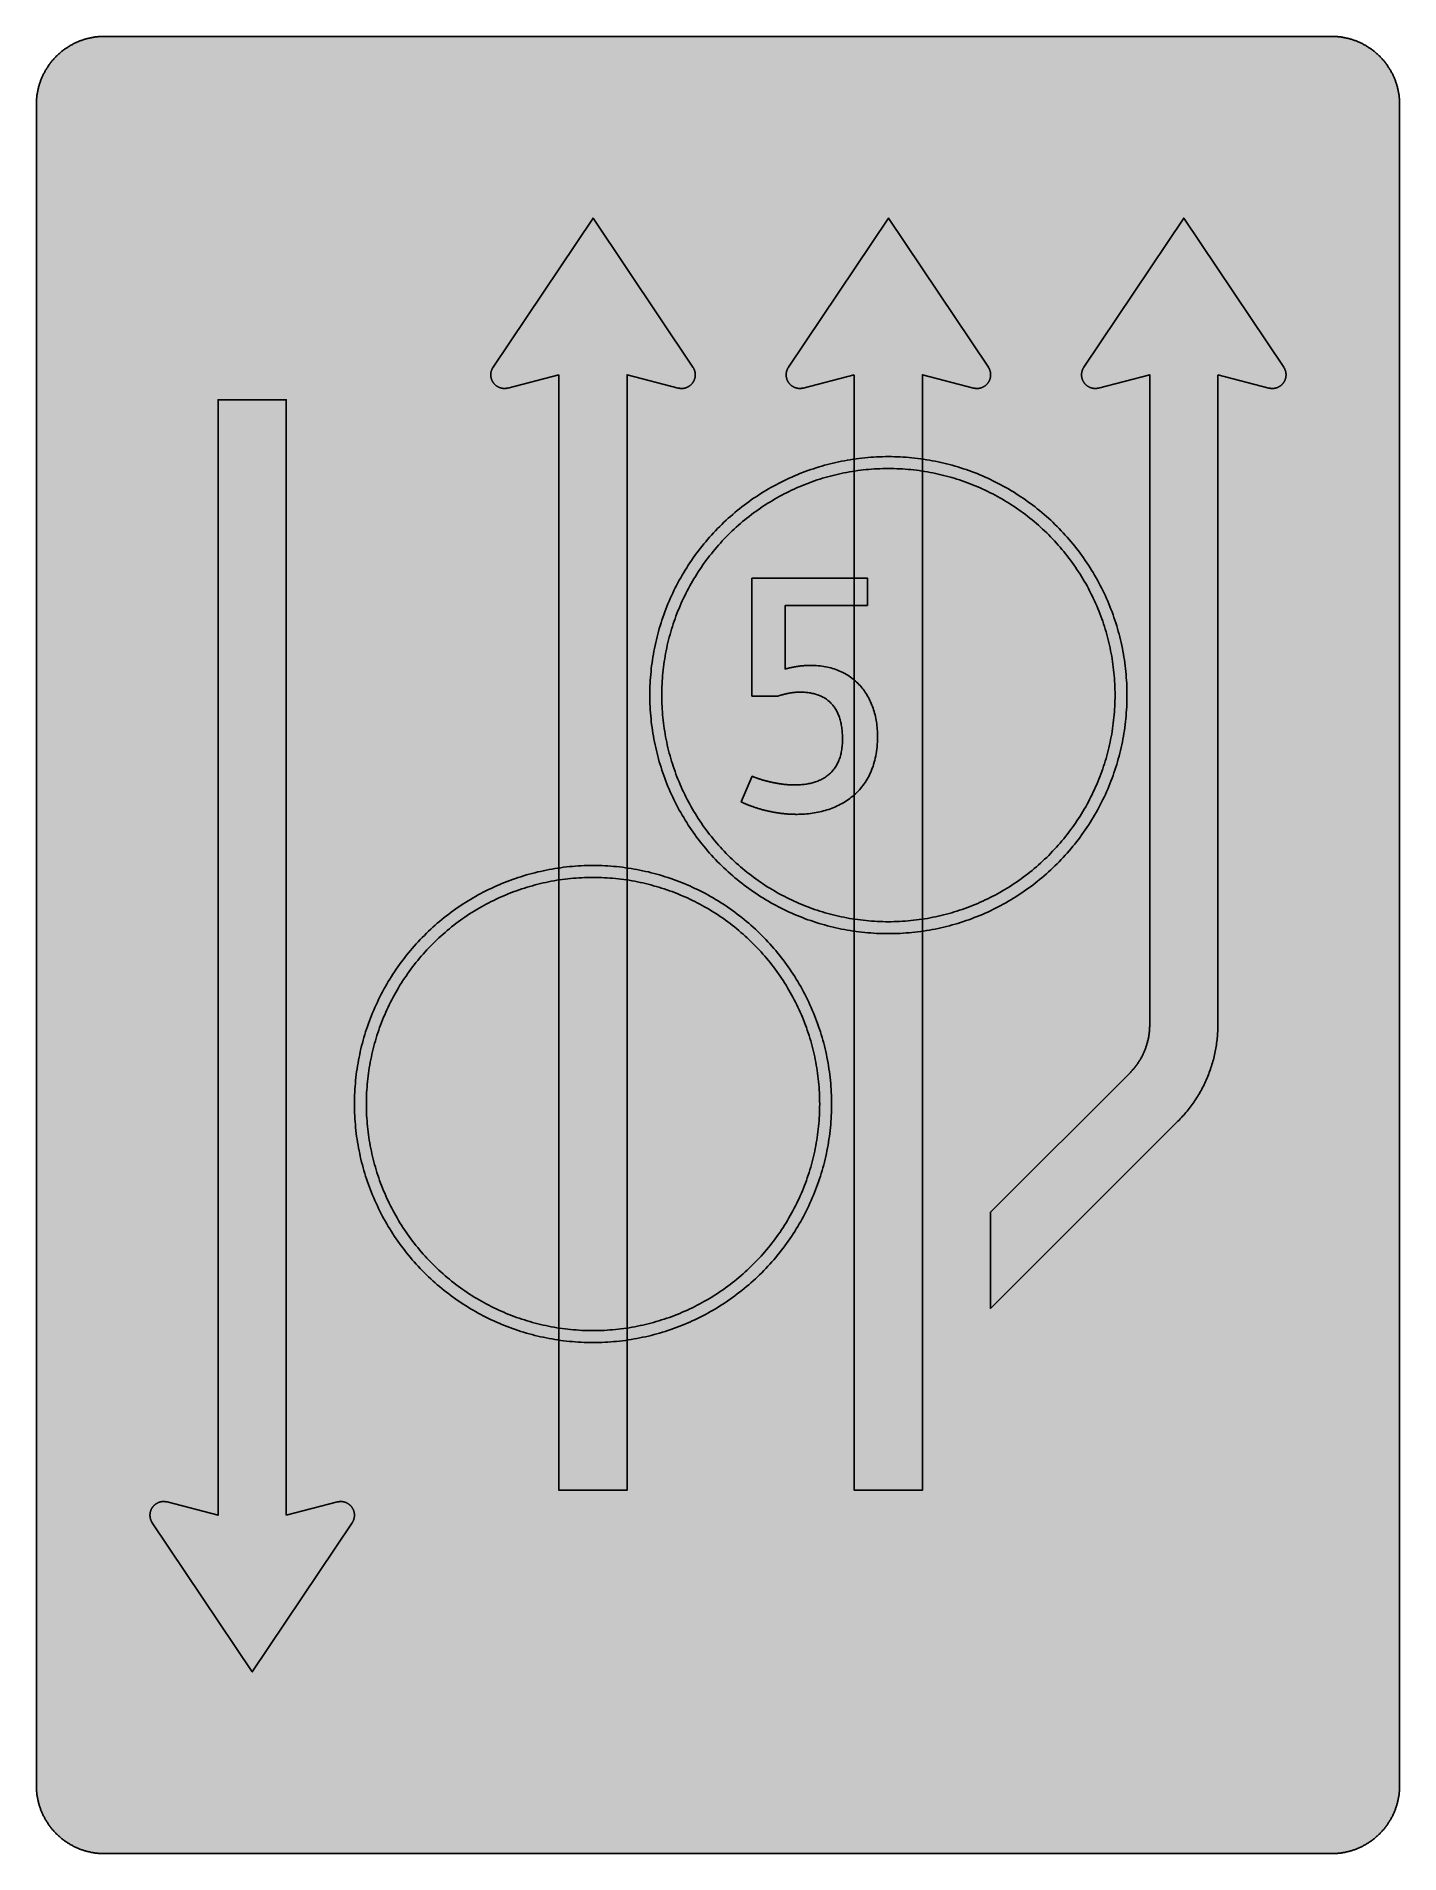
# Model space of a CAD drawing. Header units: millimetres. Extents: x 0 to 423, y 0 to 564.
import ezdxf

# ---------------------------------------------------------------- set-up
doc = ezdxf.new("R2010")
doc.units = ezdxf.units.MM

msp = doc.modelspace()

# ---------------------------------------------------------------- hatches: boundary and pattern name
for color, points in [(254, [(21.2189, 0.0537), (20.955, 0.0533), (20.6934, 0.0584), (20.4292, 0.066), (20.1676, 0.0787), (19.906, 0.094), (19.6469, 0.1118), (19.3853, 0.1321), (19.1262, 0.1549), (18.8671, 0.1829), (18.608, 0.2134), (18.349, 0.2464), (18.0924, 0.2845), (17.8359, 0.3251), (17.5793, 0.3683), (17.3253, 0.414), (17.0688, 0.4623), (16.8148, 0.5156), (16.5633, 0.5715), (16.3093, 0.6299), (16.0579, 0.6909), (15.809, 0.7544), (15.56, 0.823), (15.3111, 0.8941), (15.0622, 0.9677), (14.8158, 1.0439), (14.5694, 1.1227), (14.3256, 1.2065), (14.0818, 1.2903), (13.8379, 1.3792), (13.5966, 1.4707), (13.3579, 1.5672), (13.1191, 1.6637), (12.8803, 1.7628), (12.6441, 1.8669), (12.4079, 1.9736), (12.1742, 2.0803), (11.9405, 2.192), (11.7094, 2.3089), (11.4808, 2.4257), (11.2522, 2.5451), (11.0236, 2.6695), (10.7975, 2.794), (10.574, 2.9235), (10.3505, 3.0556), (10.1295, 3.1877), (9.9111, 3.3249), (9.6926, 3.4646), (9.4742, 3.6068), (9.2608, 3.7541), (9.0475, 3.9014), (8.8341, 4.0513), (8.6258, 4.2037), (8.4176, 4.3612), (8.2118, 4.5187), (8.0061, 4.6812), (7.8029, 4.8438), (7.6022, 5.0114), (7.4041, 5.1816), (7.206, 5.3518), (7.0129, 5.527), (6.8174, 5.7048), (6.6269, 5.8826), (6.4389, 6.0655), (6.2509, 6.2509), (6.0655, 6.4389), (5.8852, 6.6269), (5.7048, 6.8174), (5.527, 7.0104), (5.3518, 7.206), (5.1816, 7.4041), (5.0114, 7.6022), (4.8463, 7.8029), (4.6812, 8.0061), (4.5187, 8.2118), (4.3612, 8.4176), (4.2062, 8.6258), (4.0513, 8.8341), (3.9014, 9.0475), (3.7541, 9.2608), (3.6068, 9.4742), (3.4646, 9.6926), (3.3249, 9.9085), (3.1877, 10.1295), (3.0556, 10.3505), (2.9235, 10.574), (2.794, 10.7975), (2.6695, 11.0236), (2.5451, 11.2522), (2.4257, 11.4808), (2.3063, 11.7094), (2.192, 11.9405), (2.0803, 12.1742), (1.971, 12.4079), (1.8669, 12.6441), (1.7628, 12.8803), (1.6637, 13.1191), (1.5646, 13.3579), (1.4707, 13.5966), (1.3792, 13.8379), (1.2903, 14.0818), (1.2065, 14.3256), (1.1227, 14.5694), (1.0439, 14.8158), (0.9652, 15.0622), (0.8915, 15.3111), (0.823, 15.56), (0.7544, 15.809), (0.6883, 16.0604), (0.6274, 16.3119), (0.569, 16.5633), (0.5131, 16.8148), (0.4623, 17.0688), (0.4115, 17.3253), (0.3658, 17.5793), (0.3226, 17.8359), (0.2819, 18.0924), (0.2464, 18.3515), (0.2134, 18.608), (0.1829, 18.8671), (0.1549, 19.1262), (0.1295, 19.3878), (0.1092, 19.6469), (0.0914, 19.9085), (0.0762, 20.1701), (0.066, 20.4318), (0.0584, 20.6934), (0.0533, 20.955), (0.0508, 21.2192), (0.0522, 543.3314), (0.0533, 543.593), (0.0584, 543.8546), (0.066, 544.1188), (0.0762, 544.3804), (0.0914, 544.642), (0.1092, 544.9011), (0.1295, 545.1627), (0.1549, 545.4218), (0.1829, 545.6809), (0.2134, 545.94), (0.2464, 546.1991), (0.2819, 546.4556), (0.3226, 546.7121), (0.3658, 546.9687), (0.4115, 547.2227), (0.4623, 547.4792), (0.5131, 547.7332), (0.569, 547.9847), (0.6274, 548.2387), (0.6883, 548.4876), (0.7544, 548.7391), (0.823, 548.988), (0.8915, 549.2369), (0.9652, 549.4858), (1.0439, 549.7322), (1.1227, 549.9786), (1.2065, 550.2224), (1.2903, 550.4663), (1.3792, 550.7076), (1.4707, 550.9489), (1.5646, 551.1902), (1.6637, 551.4289), (1.7628, 551.6677), (1.8669, 551.9039), (1.971, 552.1401), (2.0803, 552.3738), (2.192, 552.6049), (2.3063, 552.8386), (2.4257, 553.0672), (2.5451, 553.2958), (2.6695, 553.5244), (2.794, 553.7505), (2.9235, 553.974), (3.0556, 554.1975), (3.1877, 554.4185), (3.3249, 554.6369), (3.4646, 554.8554), (3.6068, 555.0738), (3.7541, 555.2872), (3.9014, 555.5005), (4.0513, 555.7114), (4.2062, 555.9222), (4.3612, 556.1305), (4.5187, 556.3362), (4.6812, 556.5419), (4.8463, 556.7451), (5.0114, 556.9458), (5.1816, 557.1439), (5.3518, 557.342), (5.527, 557.5351), (5.7048, 557.7281), (5.8852, 557.9212), (6.0655, 558.1091), (6.2509, 558.2971), (6.4389, 558.4825), (6.6269, 558.6628), (6.8174, 558.8432), (7.0129, 559.021), (7.206, 559.1937), (7.4041, 559.3664), (7.6022, 559.5366), (7.8029, 559.7017), (8.0061, 559.8668), (8.2118, 560.0268), (8.4176, 560.1868), (8.6258, 560.3418), (8.8341, 560.4967), (9.0475, 560.6466), (9.2608, 560.7939), (9.4742, 560.9387), (9.6926, 561.0835), (9.9111, 561.2232), (10.1295, 561.3603), (10.3505, 561.4924), (10.574, 561.6245), (10.7975, 561.754), (11.0236, 561.8785), (11.2522, 562.0029), (11.4808, 562.1223), (11.7094, 562.2392), (11.9405, 562.356), (12.1742, 562.4678), (12.4079, 562.5744), (12.6441, 562.6811), (12.8803, 562.7853), (13.1191, 562.8843), (13.3579, 562.9834), (13.5966, 563.0774), (13.8379, 563.1688), (14.0818, 563.2577), (14.3256, 563.3415), (14.5694, 563.4253), (14.8158, 563.5041), (15.0622, 563.5803), (15.3111, 563.6539), (15.56, 563.7251), (15.809, 563.7936), (16.0579, 563.8571), (16.3093, 563.9206), (16.5633, 563.9791), (16.8148, 564.0349), (17.0688, 564.0857), (17.3253, 564.1365), (17.5793, 564.1823), (17.8359, 564.2254), (18.0924, 564.2635), (18.349, 564.3016), (18.608, 564.3347), (18.8671, 564.3651), (19.1262, 564.3931), (19.3853, 564.4185), (19.6469, 564.4388), (19.906, 564.4566), (20.1676, 564.4718), (20.4292, 564.482), (20.6934, 564.4896), (20.955, 564.4947), (21.2166, 564.4972), (402.2189, 564.4981), (402.4808, 564.4947), (402.7424, 564.4896), (403.0066, 564.482), (403.2682, 564.4718), (403.5298, 564.4566), (403.7889, 564.4388), (404.0505, 564.4185), (404.3096, 564.3931), (404.5687, 564.3651), (404.8277, 564.3347), (405.0868, 564.3016), (405.3434, 564.2635), (405.5999, 564.2254), (405.8564, 564.1823), (406.113, 564.1365), (406.367, 564.0857), (406.621, 564.0349), (406.875, 563.9791), (407.1264, 563.9206), (407.3779, 563.8571), (407.6268, 563.7936), (407.8783, 563.7251), (408.1272, 563.6539), (408.3736, 563.5803), (408.62, 563.5041), (408.8663, 563.4253), (409.1102, 563.3415), (409.354, 563.2577), (409.5979, 563.1688), (409.8392, 563.0774), (410.0805, 562.9834), (410.3192, 562.8843), (410.5554, 562.7853), (410.7942, 562.6811), (411.0279, 562.5744), (411.2616, 562.4678), (411.4952, 562.356), (411.7264, 562.2392), (411.9575, 562.1223), (412.1861, 562.0029), (412.4122, 561.8785), (412.6382, 561.754), (412.8643, 561.6245), (413.0853, 561.4924), (413.3063, 561.3603), (413.5272, 561.2232), (413.7457, 561.0835), (413.9616, 560.9387), (414.1775, 560.7939), (414.3908, 560.6466), (414.6017, 560.4967), (414.8125, 560.3418), (415.0208, 560.1868), (415.2265, 560.0268), (415.4297, 559.8668), (415.6329, 559.7017), (415.8336, 559.5366), (416.0342, 559.3664), (416.2298, 559.1937), (416.4254, 559.021), (416.6184, 558.8432), (416.8089, 558.6628), (416.9994, 558.4825), (417.1848, 558.2971), (417.3703, 558.1091), (417.5531, 557.9212), (417.7335, 557.7281), (417.9087, 557.5351), (418.084, 557.342), (418.2567, 557.1439), (418.4244, 556.9458), (418.592, 556.7451), (418.7546, 556.5419), (418.9171, 556.3362), (419.0746, 556.1305), (419.2321, 555.9222), (419.3845, 555.7114), (419.5369, 555.5005), (419.6842, 555.2872), (419.829, 555.0738), (419.9712, 554.8554), (420.1109, 554.6369), (420.2481, 554.4185), (420.3827, 554.1975), (420.5148, 553.974), (420.6418, 553.7505), (420.7688, 553.5244), (420.8907, 553.2958), (421.0126, 553.0672), (421.1295, 552.8386), (421.2438, 552.6049), (421.3555, 552.3738), (421.4647, 552.1401), (421.5689, 551.9039), (421.673, 551.6677), (421.7746, 551.4289), (421.8711, 551.1902), (421.9651, 550.9489), (422.0566, 550.7076), (422.1455, 550.4663), (422.2318, 550.2224), (422.3131, 549.9786), (422.3918, 549.7322), (422.4706, 549.4858), (422.5442, 549.2369), (422.6128, 548.988), (422.6814, 548.7391), (422.7449, 548.4876), (422.8084, 548.2387), (422.8668, 547.9847), (422.9227, 547.7332), (422.9735, 547.4792), (423.0243, 547.2227), (423.07, 546.9687), (423.1132, 546.7121), (423.1513, 546.4556), (423.1894, 546.1991), (423.2224, 545.94), (423.2529, 545.6809), (423.2808, 545.4218), (423.3037, 545.1627), (423.3266, 544.9011), (423.3443, 544.642), (423.357, 544.3804), (423.3697, 544.1188), (423.3774, 543.8546), (423.3824, 543.593), (423.385, 543.3314), (423.3855, 21.2203), (423.3824, 20.955), (423.3774, 20.6934), (423.3697, 20.4318), (423.357, 20.1701), (423.3443, 19.9085), (423.3266, 19.6469), (423.3037, 19.3878), (423.2808, 19.1262), (423.2529, 18.8671), (423.2224, 18.608), (423.1894, 18.3515), (423.1513, 18.0924), (423.1132, 17.8359), (423.07, 17.5793), (423.0243, 17.3253), (422.9735, 17.0688), (422.9227, 16.8148), (422.8668, 16.5633), (422.8084, 16.3119), (422.7449, 16.0604), (422.6814, 15.809), (422.6128, 15.56), (422.5442, 15.3111), (422.4706, 15.0622), (422.3918, 14.8158), (422.3131, 14.5694), (422.2318, 14.3256), (422.1455, 14.0818), (422.0566, 13.8379), (421.9651, 13.5966), (421.8711, 13.3579), (421.7746, 13.1191), (421.673, 12.8803), (421.5689, 12.6441), (421.4647, 12.4079), (421.3555, 12.1742), (421.2438, 11.9405), (421.1295, 11.7094), (421.0126, 11.4808), (420.8907, 11.2522), (420.7688, 11.0236), (420.6418, 10.7975), (420.5148, 10.574), (420.3827, 10.3505), (420.2481, 10.1295), (420.1109, 9.9085), (419.9712, 9.6926), (419.829, 9.4742), (419.6842, 9.2608), (419.5369, 9.0475), (419.3845, 8.8341), (419.2321, 8.6258), (419.0746, 8.4176), (418.9171, 8.2118), (418.7546, 8.0061), (418.592, 7.8029), (418.4244, 7.6022), (418.2567, 7.4041), (418.084, 7.206), (417.9087, 7.0104), (417.7335, 6.8174), (417.5531, 6.6269), (417.3703, 6.4389), (417.1848, 6.2509), (416.9994, 6.0655), (416.8089, 5.8826), (416.6184, 5.7048), (416.4254, 5.527), (416.2298, 5.3518), (416.0342, 5.1816), (415.8336, 5.0114), (415.6329, 4.8438), (415.4297, 4.6812), (415.2265, 4.5187), (415.0208, 4.3612), (414.8125, 4.2037), (414.6017, 4.0513), (414.3908, 3.9014), (414.1775, 3.7541), (413.9616, 3.6068), (413.7457, 3.4646), (413.5272, 3.3249), (413.3063, 3.1877), (413.0853, 3.0556), (412.8643, 2.9235), (412.6382, 2.794), (412.4122, 2.6695), (412.1861, 2.5451), (411.9575, 2.4257), (411.7264, 2.3089), (411.4952, 2.192), (411.2616, 2.0803), (411.0279, 1.9736), (410.7942, 1.8669), (410.5554, 1.7628), (410.3192, 1.6637), (410.0805, 1.5672), (409.8392, 1.4707), (409.5979, 1.3792), (409.354, 1.2903), (409.1102, 1.2065), (408.8663, 1.1227), (408.62, 1.0439), (408.3736, 0.9677), (408.1272, 0.8941), (407.8783, 0.823), (407.6268, 0.7544), (407.3779, 0.6909), (407.1264, 0.6299), (406.875, 0.5715), (406.621, 0.5156), (406.367, 0.4623), (406.113, 0.414), (405.8564, 0.3683), (405.5999, 0.3251), (405.3434, 0.2845), (405.0868, 0.2464), (404.8277, 0.2134), (404.5687, 0.1829), (404.3096, 0.1549), (404.0505, 0.1321), (403.7889, 0.1118), (403.5298, 0.094), (403.2682, 0.0787), (403.0066, 0.066), (402.7424, 0.0584), (402.4808, 0.0533), (402.2166, 0.0533)]), (59, [(162.33, 459.3703), (146.455, 455.2703), (146.4386, 455.2645), (146.4208, 455.262), (146.4056, 455.2569), (146.3878, 455.2518), (146.3726, 455.2493), (146.3573, 455.2442), (146.3396, 455.2417), (146.3243, 455.2366), (146.3091, 455.234), (146.2913, 455.2315), (146.2761, 455.2264), (146.2583, 455.2239), (146.243, 455.2213), (146.2253, 455.2163), (146.21, 455.2137), (146.1922, 455.2112), (146.177, 455.2086), (146.1618, 455.2036), (146.144, 455.201), (146.1287, 455.1985), (146.111, 455.1959), (146.0957, 455.1934), (146.0779, 455.1909), (146.0627, 455.1883), (146.0449, 455.1858), (146.0297, 455.1832), (146.0119, 455.1807), (145.9967, 455.1782), (145.9789, 455.1756), (145.9636, 455.1731), (145.9459, 455.1705), (145.9306, 455.168), (145.9128, 455.168), (145.8976, 455.1655), (145.8798, 455.1629), (145.8646, 455.1604), (145.8468, 455.1604), (145.829, 455.1578), (145.8138, 455.1553), (145.796, 455.1553), (145.7808, 455.1528), (145.763, 455.1502), (145.7477, 455.1502), (145.73, 455.1477), (145.7147, 455.1477), (145.6969, 455.1451), (145.6792, 455.1451), (145.6639, 455.1451), (145.6461, 455.1426), (145.6309, 455.1426), (145.6131, 455.1401), (145.5979, 455.1401), (145.5801, 455.1401), (145.5623, 455.1401), (145.5471, 455.1375), (145.5293, 455.1375), (145.5141, 455.1375), (145.4963, 455.1375), (145.4785, 455.1375), (145.4633, 455.135), (145.4455, 455.135), (145.4302, 455.135), (145.4125, 455.135), (145.3947, 455.135), (145.2855, 455.1375), (145.1788, 455.1401), (145.0696, 455.1477), (144.9629, 455.1578), (144.8562, 455.1705), (144.7521, 455.1832), (144.6454, 455.201), (144.5412, 455.2213), (144.4396, 455.2442), (144.338, 455.2696), (144.2364, 455.295), (144.1374, 455.3255), (144.0383, 455.3585), (143.9393, 455.3915), (143.8427, 455.4296), (143.7488, 455.4677), (143.6548, 455.5084), (143.5608, 455.5541), (143.4694, 455.5998), (143.3779, 455.6455), (143.289, 455.6963), (143.2001, 455.7497), (143.1138, 455.803), (143.0299, 455.8589), (142.9461, 455.9173), (142.8623, 455.9757), (142.781, 456.0392), (142.7023, 456.1027), (142.6261, 456.1688), (142.5499, 456.2348), (142.4762, 456.3034), (142.4026, 456.3745), (142.3314, 456.4482), (142.2629, 456.5218), (142.1943, 456.598), (142.1282, 456.6768), (142.0647, 456.7555), (142.0038, 456.8368), (141.9428, 456.9181), (141.8844, 457.0019), (141.8285, 457.0882), (141.7752, 457.1746), (141.7218, 457.261), (141.6736, 457.3499), (141.6253, 457.4413), (141.5796, 457.5327), (141.5364, 457.6267), (141.4958, 457.7207), (141.4551, 457.8172), (141.4196, 457.9137), (141.384, 458.0103), (141.3535, 458.1093), (141.3231, 458.2109), (141.2951, 458.31), (141.2697, 458.4116), (141.2469, 458.5157), (141.2291, 458.6199), (141.2113, 458.724), (141.1961, 458.8307), (141.1834, 458.9374), (141.1732, 459.044), (141.1681, 459.1507), (141.163, 459.2599), (141.163, 459.3692), (141.163, 459.4073), (141.163, 459.4479), (141.163, 459.486), (141.1656, 459.5266), (141.1656, 459.5647), (141.1681, 459.6054), (141.1707, 459.6435), (141.1732, 459.6816), (141.1757, 459.7222), (141.1808, 459.7603), (141.1834, 459.7984), (141.1884, 459.8365), (141.1935, 459.8772), (141.1986, 459.9153), (141.2037, 459.9534), (141.2088, 459.9915), (141.2138, 460.0321), (141.2215, 460.0702), (141.2265, 460.1083), (141.2342, 460.1464), (141.2418, 460.1845), (141.2494, 460.2226), (141.257, 460.2607), (141.2646, 460.2988), (141.2748, 460.3369), (141.2824, 460.375), (141.2926, 460.4131), (141.3027, 460.4487), (141.3129, 460.4868), (141.3231, 460.5249), (141.3332, 460.563), (141.3459, 460.5985), (141.3561, 460.6366), (141.3688, 460.6722), (141.3815, 460.7103), (141.3942, 460.7484), (141.4069, 460.7839), (141.4196, 460.8195), (141.4323, 460.8576), (141.4475, 460.8932), (141.4602, 460.9287), (141.4755, 460.9668), (141.4907, 461.0024), (141.5059, 461.0379), (141.5212, 461.0735), (141.5364, 461.1091), (141.5542, 461.1446), (141.5694, 461.1802), (141.5872, 461.2157), (141.605, 461.2488), (141.6202, 461.2843), (141.638, 461.3199), (141.6583, 461.3529), (141.6761, 461.3885), (141.6939, 461.424), (141.7142, 461.457), (141.7345, 461.4901), (141.7523, 461.5256), (141.7726, 461.5586), (141.793, 461.5917), (141.8158, 461.6247), (141.8361, 461.6577), (141.8565, 461.6907), (141.8793, 461.7237), (172.9133, 508.0536), (203.9482, 461.7251), (203.9696, 461.6907), (203.9899, 461.6577), (204.0103, 461.6247), (204.0331, 461.5917), (204.0534, 461.5586), (204.0738, 461.5256), (204.0915, 461.4901), (204.1119, 461.457), (204.1322, 461.424), (204.15, 461.3885), (204.1677, 461.3529), (204.1855, 461.3199), (204.2033, 461.2843), (204.2211, 461.2488), (204.2389, 461.2157), (204.2566, 461.1802), (204.2719, 461.1446), (204.2897, 461.1091), (204.3049, 461.0735), (204.3201, 461.0379), (204.3354, 461.0024), (204.3506, 460.9668), (204.3633, 460.9287), (204.3786, 460.8932), (204.3913, 460.8576), (204.4065, 460.8195), (204.4192, 460.7839), (204.4319, 460.7484), (204.4446, 460.7103), (204.4573, 460.6722), (204.4675, 460.6366), (204.4802, 460.5985), (204.4903, 460.563), (204.5005, 460.5249), (204.5132, 460.4868), (204.5208, 460.4487), (204.531, 460.4131), (204.5411, 460.375), (204.5513, 460.3369), (204.5589, 460.2988), (204.5665, 460.2607), (204.5741, 460.2226), (204.5818, 460.1845), (204.5894, 460.1464), (204.597, 460.1083), (204.6046, 460.0702), (204.6097, 460.0321), (204.6148, 459.9915), (204.6224, 459.9534), (204.6275, 459.9153), (204.6326, 459.8772), (204.6351, 459.8365), (204.6402, 459.7984), (204.6453, 459.7603), (204.6478, 459.7222), (204.6503, 459.6816), (204.6529, 459.6435), (204.6554, 459.6054), (204.658, 459.5647), (204.658, 459.5266), (204.6605, 459.486), (204.6605, 459.4479), (204.663, 459.4073), (204.663, 459.3692), (204.6605, 459.2599), (204.6554, 459.1507), (204.6503, 459.044), (204.6402, 458.9374), (204.6275, 458.8307), (204.6122, 458.724), (204.597, 458.6199), (204.5767, 458.5157), (204.5538, 458.4116), (204.5284, 458.31), (204.5005, 458.2109), (204.4725, 458.1093), (204.4395, 458.0103), (204.4065, 457.9137), (204.3684, 457.8172), (204.3303, 457.7207), (204.2871, 457.6267), (204.2439, 457.5327), (204.1982, 457.4413), (204.15, 457.3499), (204.1017, 457.261), (204.0484, 457.1746), (203.995, 457.0882), (203.9391, 457.0019), (203.8807, 456.9181), (203.8223, 456.8368), (203.7588, 456.7555), (203.6953, 456.6768), (203.6293, 456.598), (203.5632, 456.5218), (203.4921, 456.4482), (203.4235, 456.3745), (203.3499, 456.3034), (203.2762, 456.2348), (203.2, 456.1688), (203.1213, 456.1027), (203.0425, 456.0392), (202.9612, 455.9757), (202.88, 455.9173), (202.7961, 455.8589), (202.7098, 455.803), (202.6234, 455.7497), (202.5371, 455.6963), (202.4456, 455.6455), (202.3567, 455.5998), (202.2653, 455.5541), (202.1713, 455.5084), (202.0773, 455.4677), (201.9808, 455.4296), (201.8843, 455.3915), (201.7878, 455.3585), (201.6887, 455.3255), (201.5871, 455.295), (201.488, 455.2696), (201.3839, 455.2442), (201.2823, 455.2213), (201.1782, 455.201), (201.074, 455.1832), (200.9673, 455.1705), (200.8607, 455.1578), (200.754, 455.1477), (200.6473, 455.1401), (200.5381, 455.1375), (200.4289, 455.135), (200.4111, 455.135), (200.3958, 455.135), (200.3781, 455.135), (200.3628, 455.135), (200.345, 455.1375), (200.3273, 455.1375), (200.312, 455.1375), (200.2942, 455.1375), (200.279, 455.1375), (200.2612, 455.1401), (200.246, 455.1401), (200.2282, 455.1401), (200.2104, 455.1401), (200.1952, 455.1426), (200.1774, 455.1426), (200.1622, 455.1451), (200.1444, 455.1451), (200.1291, 455.1451), (200.1114, 455.1477), (200.0961, 455.1477), (200.0783, 455.1502), (200.0606, 455.1502), (200.0453, 455.1528), (200.0275, 455.1553), (200.0123, 455.1553), (199.9945, 455.1578), (199.9793, 455.1604), (199.9615, 455.1604), (199.9463, 455.1629), (199.9285, 455.1655), (199.9132, 455.168), (199.8955, 455.168), (199.8802, 455.1705), (199.8624, 455.1731), (199.8447, 455.1756), (199.8294, 455.1782), (199.8116, 455.1807), (199.7964, 455.1832), (199.7786, 455.1858), (199.7634, 455.1883), (199.7456, 455.1909), (199.7304, 455.1934), (199.7126, 455.1959), (199.6973, 455.1985), (199.6821, 455.201), (199.6643, 455.2036), (199.6491, 455.2086), (199.6313, 455.2112), (199.6161, 455.2137), (199.5983, 455.2163), (199.583, 455.2213), (199.5653, 455.2239), (199.55, 455.2264), (199.5322, 455.2315), (199.517, 455.234), (199.5018, 455.2366), (199.484, 455.2417), (199.4687, 455.2442), (199.451, 455.2493), (199.4357, 455.2518), (199.4179, 455.2569), (199.4027, 455.262), (199.3875, 455.2645), (199.3697, 455.2696), (183.4967, 459.3703), (183.4967, 112.9425), (162.33, 112.9425)]), (59, [(254.0522, 459.3703), (238.1772, 455.2703), (238.1606, 455.2645), (238.1428, 455.262), (238.1275, 455.2569), (238.1123, 455.2518), (238.0945, 455.2493), (238.0793, 455.2442), (238.0615, 455.2417), (238.0463, 455.2366), (238.031, 455.234), (238.0132, 455.2315), (237.998, 455.2264), (237.9802, 455.2239), (237.965, 455.2213), (237.9472, 455.2163), (237.932, 455.2137), (237.9167, 455.2112), (237.8989, 455.2086), (237.8837, 455.2036), (237.8659, 455.201), (237.8507, 455.1985), (237.8329, 455.1959), (237.8177, 455.1934), (237.7999, 455.1909), (237.7846, 455.1883), (237.7669, 455.1858), (237.7516, 455.1832), (237.7338, 455.1807), (237.7186, 455.1782), (237.7008, 455.1756), (237.6856, 455.1731), (237.6678, 455.1705), (237.6526, 455.168), (237.6348, 455.168), (237.6195, 455.1655), (237.6018, 455.1629), (237.5865, 455.1604), (237.5687, 455.1604), (237.5535, 455.1578), (237.5357, 455.1553), (237.5179, 455.1553), (237.5027, 455.1528), (237.4849, 455.1502), (237.4697, 455.1502), (237.4519, 455.1477), (237.4367, 455.1477), (237.4189, 455.1451), (237.4036, 455.1451), (237.3859, 455.1451), (237.3681, 455.1426), (237.3528, 455.1426), (237.3351, 455.1401), (237.3198, 455.1401), (237.302, 455.1401), (237.2843, 455.1401), (237.269, 455.1375), (237.2512, 455.1375), (237.236, 455.1375), (237.2182, 455.1375), (237.2004, 455.1375), (237.1852, 455.135), (237.1674, 455.135), (237.1522, 455.135), (237.1344, 455.135), (237.1166, 455.135), (237.0074, 455.1375), (236.9007, 455.1401), (236.7915, 455.1477), (236.6848, 455.1578), (236.5781, 455.1705), (236.474, 455.1832), (236.3673, 455.201), (236.2657, 455.2213), (236.1616, 455.2442), (236.06, 455.2696), (235.9584, 455.295), (235.8593, 455.3255), (235.7603, 455.3585), (235.6612, 455.3915), (235.5647, 455.4296), (235.4707, 455.4677), (235.3767, 455.5084), (235.2827, 455.5541), (235.1913, 455.5998), (235.0999, 455.6455), (235.011, 455.6963), (234.9221, 455.7497), (234.8357, 455.803), (234.7519, 455.8589), (234.6681, 455.9173), (234.5842, 455.9757), (234.5055, 456.0392), (234.4242, 456.1027), (234.348, 456.1688), (234.2718, 456.2348), (234.1982, 456.3034), (234.1245, 456.3745), (234.0534, 456.4482), (233.9848, 456.5218), (233.9162, 456.598), (233.8502, 456.6768), (233.7867, 456.7555), (233.7257, 456.8368), (233.6648, 456.9181), (233.6063, 457.0019), (233.5505, 457.0882), (233.4971, 457.1746), (233.4463, 457.261), (233.3955, 457.3499), (233.3473, 457.4413), (233.3015, 457.5327), (233.2584, 457.6267), (233.2177, 457.7207), (233.1771, 457.8172), (233.1415, 457.9137), (233.106, 458.0103), (233.0755, 458.1093), (233.045, 458.2109), (233.0171, 458.31), (232.9917, 458.4116), (232.9713, 458.5157), (232.951, 458.6199), (232.9332, 458.724), (232.918, 458.8307), (232.9053, 458.9374), (232.8977, 459.044), (232.8901, 459.1507), (232.885, 459.2599), (232.885, 459.3692), (232.885, 459.4073), (232.885, 459.4479), (232.885, 459.486), (232.8875, 459.5266), (232.8901, 459.5647), (232.8901, 459.6054), (232.8926, 459.6435), (232.8951, 459.6816), (232.9002, 459.7222), (232.9028, 459.7603), (232.9053, 459.7984), (232.9104, 459.8365), (232.9155, 459.8772), (232.9205, 459.9153), (232.9256, 459.9534), (232.9307, 459.9915), (232.9358, 460.0321), (232.9434, 460.0702), (232.9485, 460.1083), (232.9561, 460.1464), (232.9637, 460.1845), (232.9713, 460.2226), (232.979, 460.2607), (232.9866, 460.2988), (232.9967, 460.3369), (233.0069, 460.375), (233.0145, 460.4131), (233.0247, 460.4487), (233.0348, 460.4868), (233.045, 460.5249), (233.0552, 460.563), (233.0679, 460.5985), (233.078, 460.6366), (233.0907, 460.6722), (233.1034, 460.7103), (233.1161, 460.7484), (233.1288, 460.7839), (233.1415, 460.8195), (233.1542, 460.8576), (233.1695, 460.8932), (233.1822, 460.9287), (233.1974, 460.9668), (233.2126, 461.0024), (233.2279, 461.0379), (233.2431, 461.0735), (233.2584, 461.1091), (233.2761, 461.1446), (233.2914, 461.1802), (233.3092, 461.2157), (233.3269, 461.2488), (233.3447, 461.2843), (233.3625, 461.3199), (233.3803, 461.3529), (233.3981, 461.3885), (233.4158, 461.424), (233.4362, 461.457), (233.4565, 461.4901), (233.4743, 461.5256), (233.4946, 461.5586), (233.5149, 461.5917), (233.5378, 461.6247), (233.5581, 461.6577), (233.5784, 461.6907), (233.6013, 461.7237), (264.6355, 508.0536), (295.6705, 461.7251), (295.6916, 461.6907), (295.7119, 461.6577), (295.7322, 461.6247), (295.7551, 461.5917), (295.7754, 461.5586), (295.7957, 461.5256), (295.8135, 461.4901), (295.8338, 461.457), (295.8541, 461.424), (295.8719, 461.3885), (295.8897, 461.3529), (295.9075, 461.3199), (295.9252, 461.2843), (295.943, 461.2488), (295.9608, 461.2157), (295.9786, 461.1802), (295.9938, 461.1446), (296.0116, 461.1091), (296.0268, 461.0735), (296.0421, 461.0379), (296.0573, 461.0024), (296.0726, 460.9668), (296.0878, 460.9287), (296.1005, 460.8932), (296.1157, 460.8576), (296.1284, 460.8195), (296.1411, 460.7839), (296.1538, 460.7484), (296.1665, 460.7103), (296.1792, 460.6722), (296.1894, 460.6366), (296.2021, 460.5985), (296.2123, 460.563), (296.225, 460.5249), (296.2351, 460.4868), (296.2453, 460.4487), (296.2529, 460.4131), (296.2631, 460.375), (296.2732, 460.3369), (296.2808, 460.2988), (296.2885, 460.2607), (296.2986, 460.2226), (296.3062, 460.1845), (296.3113, 460.1464), (296.3189, 460.1083), (296.3266, 460.0702), (296.3316, 460.0321), (296.3393, 459.9915), (296.3443, 459.9534), (296.3494, 459.9153), (296.3545, 459.8772), (296.3596, 459.8365), (296.3621, 459.7984), (296.3672, 459.7603), (296.3697, 459.7222), (296.3723, 459.6816), (296.3748, 459.6435), (296.3774, 459.6054), (296.3799, 459.5647), (296.3824, 459.5266), (296.3824, 459.486), (296.3824, 459.4479), (296.385, 459.4073), (296.385, 459.3692), (296.3824, 459.2599), (296.3799, 459.1507), (296.3723, 459.044), (296.3621, 458.9374), (296.3494, 458.8307), (296.3367, 458.724), (296.3189, 458.6199), (296.2986, 458.5157), (296.2758, 458.4116), (296.2504, 458.31), (296.225, 458.2109), (296.1945, 458.1093), (296.1615, 458.0103), (296.1284, 457.9137), (296.0903, 457.8172), (296.0522, 457.7207), (296.0116, 457.6267), (295.9659, 457.5327), (295.9202, 457.4413), (295.8744, 457.3499), (295.8236, 457.261), (295.7703, 457.1746), (295.717, 457.0882), (295.6611, 457.0019), (295.6027, 456.9181), (295.5442, 456.8368), (295.4807, 456.7555), (295.4172, 456.6768), (295.3512, 456.598), (295.2852, 456.5218), (295.2166, 456.4482), (295.1455, 456.3745), (295.0718, 456.3034), (294.9981, 456.2348), (294.9219, 456.1688), (294.8432, 456.1027), (294.7645, 456.0392), (294.6832, 455.9757), (294.6019, 455.9173), (294.5181, 455.8589), (294.4317, 455.803), (294.3454, 455.7497), (294.259, 455.6963), (294.1701, 455.6455), (294.0787, 455.5998), (293.9872, 455.5541), (293.8932, 455.5084), (293.7993, 455.4677), (293.7027, 455.4296), (293.6062, 455.3915), (293.5097, 455.3585), (293.4106, 455.3255), (293.309, 455.295), (293.21, 455.2696), (293.1084, 455.2442), (293.0042, 455.2213), (292.9001, 455.201), (292.796, 455.1832), (292.6893, 455.1705), (292.5826, 455.1578), (292.4759, 455.1477), (292.3692, 455.1401), (292.26, 455.1375), (292.1508, 455.135), (292.133, 455.135), (292.1178, 455.135), (292.1, 455.135), (292.0848, 455.135), (292.067, 455.1375), (292.0517, 455.1375), (292.034, 455.1375), (292.0162, 455.1375), (292.0009, 455.1375), (291.9832, 455.1401), (291.9679, 455.1401), (291.9501, 455.1401), (291.9349, 455.1401), (291.9171, 455.1426), (291.8993, 455.1426), (291.8841, 455.1451), (291.8663, 455.1451), (291.8511, 455.1451), (291.8333, 455.1477), (291.8181, 455.1477), (291.8003, 455.1502), (291.785, 455.1502), (291.7673, 455.1528), (291.7495, 455.1553), (291.7342, 455.1553), (291.7165, 455.1578), (291.7012, 455.1604), (291.6834, 455.1604), (291.6682, 455.1629), (291.6504, 455.1655), (291.6352, 455.168), (291.6174, 455.168), (291.6022, 455.1705), (291.5844, 455.1731), (291.5691, 455.1756), (291.5514, 455.1782), (291.5361, 455.1807), (291.5183, 455.1832), (291.5031, 455.1858), (291.4853, 455.1883), (291.4701, 455.1909), (291.4523, 455.1934), (291.4371, 455.1959), (291.4193, 455.1985), (291.404, 455.201), (291.3863, 455.2036), (291.371, 455.2086), (291.3532, 455.2112), (291.338, 455.2137), (291.3202, 455.2163), (291.305, 455.2213), (291.2872, 455.2239), (291.272, 455.2264), (291.2567, 455.2315), (291.2389, 455.234), (291.2237, 455.2366), (291.2059, 455.2417), (291.1907, 455.2442), (291.1729, 455.2493), (291.1577, 455.2518), (291.1424, 455.2569), (291.1246, 455.262), (291.1094, 455.2645), (291.0916, 455.2696), (275.2189, 459.3703), (275.2189, 112.9425), (254.0522, 112.9425)]), (59, [(366.9411, 459.3703), (382.8161, 455.2703), (382.8313, 455.2645), (382.8466, 455.262), (382.8644, 455.2569), (382.8796, 455.2518), (382.8948, 455.2493), (382.9126, 455.2442), (382.9279, 455.2417), (382.9456, 455.2366), (382.9609, 455.234), (382.9787, 455.2315), (382.9939, 455.2264), (383.0117, 455.2239), (383.0269, 455.2213), (383.0422, 455.2163), (383.0599, 455.2137), (383.0752, 455.2112), (383.093, 455.2086), (383.1082, 455.2036), (383.126, 455.201), (383.1412, 455.1985), (383.159, 455.1959), (383.1742, 455.1934), (383.192, 455.1909), (383.2073, 455.1883), (383.225, 455.1858), (383.2403, 455.1832), (383.2581, 455.1807), (383.2733, 455.1782), (383.2911, 455.1756), (383.3063, 455.1731), (383.3241, 455.1705), (383.3393, 455.168), (383.3571, 455.168), (383.3724, 455.1655), (383.3901, 455.1629), (383.4054, 455.1604), (383.4232, 455.1604), (383.4384, 455.1578), (383.4562, 455.1553), (383.474, 455.1553), (383.4892, 455.1528), (383.507, 455.1502), (383.5222, 455.1502), (383.54, 455.1477), (383.5552, 455.1477), (383.573, 455.1451), (383.5883, 455.1451), (383.606, 455.1451), (383.6238, 455.1426), (383.6391, 455.1426), (383.6568, 455.1401), (383.6721, 455.1401), (383.6899, 455.1401), (383.7051, 455.1401), (383.7229, 455.1375), (383.7407, 455.1375), (383.7559, 455.1375), (383.7737, 455.1375), (383.7889, 455.1375), (383.8067, 455.135), (383.8219, 455.135), (383.8397, 455.135), (383.8575, 455.135), (383.8727, 455.135), (383.982, 455.1375), (384.0912, 455.1401), (384.1979, 455.1477), (384.3071, 455.1578), (384.4112, 455.1705), (384.5179, 455.1832), (384.622, 455.201), (384.7262, 455.2213), (384.8303, 455.2442), (384.9319, 455.2696), (385.0335, 455.295), (385.1326, 455.3255), (385.2316, 455.3585), (385.3282, 455.3915), (385.4247, 455.4296), (385.5212, 455.4677), (385.6152, 455.5084), (385.7092, 455.5541), (385.8006, 455.5998), (385.892, 455.6455), (385.9809, 455.6963), (386.0673, 455.7497), (386.1562, 455.803), (386.24, 455.8589), (386.3238, 455.9173), (386.4051, 455.9757), (386.4864, 456.0392), (386.5651, 456.1027), (386.6439, 456.1688), (386.7201, 456.2348), (386.7937, 456.3034), (386.8674, 456.3745), (386.9385, 456.4482), (387.0071, 456.5218), (387.0731, 456.598), (387.1392, 456.6768), (387.2027, 456.7555), (387.2662, 456.8368), (387.3246, 456.9181), (387.383, 457.0019), (387.4389, 457.0882), (387.4948, 457.1746), (387.5456, 457.261), (387.5964, 457.3499), (387.6446, 457.4413), (387.6904, 457.5327), (387.7335, 457.6267), (387.7742, 457.7207), (387.8123, 457.8172), (387.8504, 457.9137), (387.8834, 458.0103), (387.9164, 458.1093), (387.9469, 458.2109), (387.9723, 458.31), (387.9977, 458.4116), (388.0206, 458.5157), (388.0409, 458.6199), (388.0587, 458.724), (388.0714, 458.8307), (388.0841, 458.9374), (388.0942, 459.044), (388.1018, 459.1507), (388.1044, 459.2599), (388.1069, 459.3692), (388.1069, 459.4073), (388.1069, 459.4479), (388.1044, 459.486), (388.1044, 459.5266), (388.1018, 459.5647), (388.0993, 459.6054), (388.0968, 459.6435), (388.0942, 459.6816), (388.0917, 459.7222), (388.0891, 459.7603), (388.0841, 459.7984), (388.0815, 459.8365), (388.0764, 459.8772), (388.0714, 459.9153), (388.0663, 459.9534), (388.0612, 459.9915), (388.0536, 460.0321), (388.0485, 460.0702), (388.0409, 460.1083), (388.0358, 460.1464), (388.0282, 460.1845), (388.0206, 460.2226), (388.0129, 460.2607), (388.0028, 460.2988), (387.9952, 460.3369), (387.985, 460.375), (387.9774, 460.4131), (387.9672, 460.4487), (387.9571, 460.4868), (387.9469, 460.5249), (387.9342, 460.563), (387.924, 460.5985), (387.9139, 460.6366), (387.9012, 460.6722), (387.8885, 460.7103), (387.8758, 460.7484), (387.8631, 460.7839), (387.8504, 460.8195), (387.8377, 460.8576), (387.8224, 460.8932), (387.8097, 460.9287), (387.7945, 460.9668), (387.7793, 461.0024), (387.764, 461.0379), (387.7488, 461.0735), (387.7335, 461.1091), (387.7158, 461.1446), (387.7005, 461.1802), (387.6827, 461.2157), (387.665, 461.2488), (387.6497, 461.2843), (387.6319, 461.3199), (387.6116, 461.3529), (387.5938, 461.3885), (387.5761, 461.424), (387.5557, 461.457), (387.538, 461.4901), (387.5176, 461.5256), (387.4973, 461.5586), (387.477, 461.5917), (387.4567, 461.6247), (387.4338, 461.6577), (387.4135, 461.6907), (387.3906, 461.7237), (356.3578, 508.0536), (325.3246, 461.7251), (325.3003, 461.6907), (325.28, 461.6577), (325.2597, 461.6247), (325.2394, 461.5917), (325.2191, 461.5586), (325.1987, 461.5256), (325.1784, 461.4901), (325.1581, 461.457), (325.1403, 461.424), (325.12, 461.3885), (325.1022, 461.3529), (325.0844, 461.3199), (325.0667, 461.2843), (325.0489, 461.2488), (325.0311, 461.2157), (325.0133, 461.1802), (324.9981, 461.1446), (324.9803, 461.1091), (324.9651, 461.0735), (324.9498, 461.0379), (324.9346, 461.0024), (324.9193, 460.9668), (324.9041, 460.9287), (324.8914, 460.8932), (324.8762, 460.8576), (324.8635, 460.8195), (324.8508, 460.7839), (324.8381, 460.7484), (324.8254, 460.7103), (324.8127, 460.6722), (324.8, 460.6366), (324.7898, 460.5985), (324.7796, 460.563), (324.7669, 460.5249), (324.7568, 460.4868), (324.7466, 460.4487), (324.7365, 460.4131), (324.7288, 460.375), (324.7187, 460.3369), (324.7111, 460.2988), (324.7009, 460.2607), (324.6933, 460.2226), (324.6857, 460.1845), (324.678, 460.1464), (324.6704, 460.1083), (324.6653, 460.0702), (324.6577, 460.0321), (324.6526, 459.9915), (324.6476, 459.9534), (324.6425, 459.9153), (324.6374, 459.8772), (324.6323, 459.8365), (324.6272, 459.7984), (324.6247, 459.7603), (324.6222, 459.7222), (324.6171, 459.6816), (324.6145, 459.6435), (324.612, 459.6054), (324.612, 459.5647), (324.6095, 459.5266), (324.6069, 459.486), (324.6069, 459.4479), (324.6069, 459.4073), (324.6069, 459.3692), (324.6069, 459.2599), (324.612, 459.1507), (324.6196, 459.044), (324.6272, 458.9374), (324.6399, 458.8307), (324.6552, 458.724), (324.673, 458.6199), (324.6933, 458.5157), (324.7161, 458.4116), (324.739, 458.31), (324.7669, 458.2109), (324.7974, 458.1093), (324.8279, 458.0103), (324.8635, 457.9137), (324.899, 457.8172), (324.9397, 457.7207), (324.9803, 457.6267), (325.0235, 457.5327), (325.0692, 457.4413), (325.1175, 457.3499), (325.1683, 457.261), (325.2191, 457.1746), (325.2724, 457.0882), (325.3308, 457.0019), (325.3867, 456.9181), (325.4477, 456.8368), (325.5086, 456.7555), (325.5747, 456.6768), (325.6382, 456.598), (325.7067, 456.5218), (325.7753, 456.4482), (325.8464, 456.3745), (325.9201, 456.3034), (325.9938, 456.2348), (326.07, 456.1688), (326.1462, 456.1027), (326.2274, 456.0392), (326.3062, 455.9757), (326.39, 455.9173), (326.4738, 455.8589), (326.5576, 455.803), (326.644, 455.7497), (326.7329, 455.6963), (326.8218, 455.6455), (326.9132, 455.5998), (327.0047, 455.5541), (327.0987, 455.5084), (327.1926, 455.4677), (327.2892, 455.4296), (327.3857, 455.3915), (327.4822, 455.3585), (327.5813, 455.3255), (327.6803, 455.295), (327.7819, 455.2696), (327.8835, 455.2442), (327.9877, 455.2213), (328.0918, 455.201), (328.1959, 455.1832), (328.3001, 455.1705), (328.4068, 455.1578), (328.5134, 455.1477), (328.6227, 455.1401), (328.7293, 455.1375), (328.8411, 455.135), (328.8563, 455.135), (328.8741, 455.135), (328.8894, 455.135), (328.9071, 455.135), (328.9249, 455.1375), (328.9402, 455.1375), (328.9579, 455.1375), (328.9732, 455.1375), (328.991, 455.1375), (329.0087, 455.1401), (329.024, 455.1401), (329.0418, 455.1401), (329.057, 455.1401), (329.0748, 455.1426), (329.09, 455.1426), (329.1078, 455.1451), (329.1256, 455.1451), (329.1408, 455.1451), (329.1586, 455.1477), (329.1738, 455.1477), (329.1916, 455.1502), (329.2069, 455.1502), (329.2246, 455.1528), (329.2424, 455.1553), (329.2577, 455.1553), (329.2754, 455.1578), (329.2907, 455.1604), (329.3085, 455.1604), (329.3237, 455.1629), (329.3415, 455.1655), (329.3567, 455.168), (329.3745, 455.168), (329.3897, 455.1705), (329.4075, 455.1731), (329.4228, 455.1756), (329.4405, 455.1782), (329.4558, 455.1807), (329.4736, 455.1832), (329.4888, 455.1858), (329.5066, 455.1883), (329.5218, 455.1909), (329.5396, 455.1934), (329.5548, 455.1959), (329.5726, 455.1985), (329.5879, 455.201), (329.6056, 455.2036), (329.6209, 455.2086), (329.6387, 455.2112), (329.6539, 455.2137), (329.6717, 455.2163), (329.6869, 455.2213), (329.7022, 455.2239), (329.7199, 455.2264), (329.7352, 455.2315), (329.753, 455.234), (329.7682, 455.2366), (329.786, 455.2417), (329.8012, 455.2442), (329.8165, 455.2493), (329.8342, 455.2518), (329.8495, 455.2569), (329.8647, 455.262), (329.8825, 455.2645), (329.8977, 455.2696), (345.7744, 459.3703), (345.7744, 257.4766), (345.7727, 257.2131), (345.7677, 256.9489), (345.7575, 256.6873), (345.7473, 256.4257), (345.7321, 256.1641), (345.7143, 255.905), (345.694, 255.6434), (345.6686, 255.3843), (345.6432, 255.1252), (345.6127, 254.8661), (345.5772, 254.6071), (345.5416, 254.3505), (345.501, 254.094), (345.4578, 253.8374), (345.4121, 253.5809), (345.3638, 253.3269), (345.3105, 253.0729), (345.2546, 252.8214), (345.1962, 252.5674), (345.1352, 252.316), (345.0692, 252.0671), (345.0031, 251.8156), (344.932, 251.5667), (344.8583, 251.3203), (344.7821, 251.0739), (344.7034, 250.8275), (344.6196, 250.5837), (344.5332, 250.3399), (344.4443, 250.096), (344.3529, 249.8547), (344.2589, 249.616), (344.1624, 249.3772), (344.0633, 249.1384), (343.9592, 248.9022), (343.8525, 248.666), (343.7433, 248.4323), (343.6315, 248.1986), (343.5172, 247.9675), (343.4004, 247.7364), (343.281, 247.5078), (343.1565, 247.2817), (343.0321, 247.0556), (342.9025, 246.8321), (342.7705, 246.6086), (342.6358, 246.3876), (342.4987, 246.1666), (342.359, 245.9482), (342.2167, 245.7323), (342.072, 245.5189), (341.9246, 245.3056), (341.7748, 245.0922), (341.6198, 244.8839), (341.4649, 244.6757), (341.3049, 244.4674), (341.1449, 244.2642), (340.9798, 244.061), (340.8147, 243.8603), (340.6445, 243.6622), (340.4718, 243.4641), (340.299, 243.2685), (340.1212, 243.0755), (339.9409, 242.885), (339.7606, 242.6945), (339.5751, 242.509), (296.3855, 199.3205), (296.3855, 169.387), (354.5431, 227.5427), (354.9117, 227.9167), (355.2749, 228.2952), (355.6356, 228.6762), (355.9886, 229.0623), (356.3391, 229.4534), (356.682, 229.8471), (357.0199, 230.2459), (357.3551, 230.6472), (357.6828, 231.0511), (358.0054, 231.46), (358.3229, 231.8741), (358.6328, 232.2906), (358.9401, 232.7097), (359.2424, 233.1339), (359.537, 233.5581), (359.8291, 233.9899), (360.1136, 234.4217), (360.393, 234.8586), (360.6673, 235.298), (360.934, 235.7399), (361.1982, 236.187), (361.4547, 236.634), (361.7062, 237.0861), (361.9525, 237.5408), (362.1938, 237.998), (362.4301, 238.4577), (362.6587, 238.9226), (362.8822, 239.3874), (363.0981, 239.8547), (363.3114, 240.3272), (363.5172, 240.7996), (363.7178, 241.2746), (363.9134, 241.7547), (364.1014, 242.2347), (364.2843, 242.7173), (364.4621, 243.2025), (364.6322, 243.6901), (364.7973, 244.1778), (364.9574, 244.6706), (365.1098, 245.1633), (365.2571, 245.6586), (365.3993, 246.1565), (365.5339, 246.6569), (365.6635, 247.1572), (365.7854, 247.6602), (365.9022, 248.1631), (366.014, 248.6711), (366.1181, 249.1791), (366.2172, 249.6871), (366.3112, 250.1976), (366.395, 250.7107), (366.4763, 251.2238), (366.5499, 251.7394), (366.616, 252.255), (366.6769, 252.7732), (366.7328, 253.2913), (366.7811, 253.812), (366.8243, 254.3327), (366.8598, 254.8534), (366.8878, 255.3767), (366.9106, 255.8999), (366.9259, 256.4232), (366.936, 256.9489), (366.9386, 257.4747)]), (59, [(77.6633, 105.1814), (93.5383, 109.2796), (93.5533, 109.2835), (93.5685, 109.286), (93.5863, 109.2911), (93.6015, 109.2937), (93.6193, 109.2987), (93.6346, 109.3013), (93.6498, 109.3064), (93.6676, 109.3089), (93.6828, 109.314), (93.7006, 109.3165), (93.7158, 109.3216), (93.7336, 109.3241), (93.7489, 109.3267), (93.7666, 109.3318), (93.7819, 109.3343), (93.7971, 109.3368), (93.8149, 109.3394), (93.8301, 109.3445), (93.8479, 109.347), (93.8632, 109.3495), (93.8809, 109.3521), (93.8962, 109.3546), (93.914, 109.3572), (93.9292, 109.3597), (93.947, 109.3622), (93.9622, 109.3648), (93.98, 109.3673), (93.9952, 109.3699), (94.013, 109.3724), (94.0283, 109.3749), (94.046, 109.3775), (94.0613, 109.38), (94.0791, 109.3826), (94.0943, 109.3826), (94.1121, 109.3851), (94.1273, 109.3876), (94.1451, 109.3902), (94.1629, 109.3902), (94.1781, 109.3927), (94.1959, 109.3953), (94.2111, 109.3953), (94.2289, 109.3978), (94.2442, 109.3978), (94.2619, 109.4003), (94.2772, 109.4003), (94.295, 109.4029), (94.3127, 109.4029), (94.328, 109.4054), (94.3458, 109.4054), (94.361, 109.408), (94.3788, 109.408), (94.394, 109.408), (94.4118, 109.4105), (94.4296, 109.4105), (94.4448, 109.4105), (94.4626, 109.4105), (94.4778, 109.413), (94.4956, 109.413), (94.5109, 109.413), (94.5286, 109.413), (94.5464, 109.413), (94.5617, 109.413), (94.5794, 109.413), (94.5947, 109.413), (94.7039, 109.413), (94.8131, 109.408), (94.9223, 109.4003), (95.029, 109.3927), (95.1357, 109.38), (95.2398, 109.3648), (95.344, 109.347), (95.4481, 109.3267), (95.5523, 109.3038), (95.6539, 109.281), (95.7555, 109.253), (95.8545, 109.2225), (95.9536, 109.1921), (96.0501, 109.1565), (96.1466, 109.1209), (96.2431, 109.0803), (96.3371, 109.0397), (96.4311, 108.9965), (96.5225, 108.9508), (96.614, 108.9025), (96.7029, 108.8517), (96.7918, 108.8009), (96.8781, 108.7476), (96.962, 108.6891), (97.0458, 108.6333), (97.1296, 108.5723), (97.2083, 108.5113), (97.2896, 108.4453), (97.3658, 108.3818), (97.442, 108.3132), (97.5157, 108.2446), (97.5893, 108.1735), (97.6605, 108.0999), (97.729, 108.0262), (97.7976, 107.95), (97.8611, 107.8738), (97.9272, 107.7925), (97.9881, 107.7138), (98.0491, 107.63), (98.105, 107.5461), (98.1608, 107.4623), (98.2167, 107.376), (98.2675, 107.2871), (98.3183, 107.1982), (98.3666, 107.1067), (98.4123, 107.0153), (98.4555, 106.9213), (98.4961, 106.8273), (98.5342, 106.7333), (98.5723, 106.6343), (98.6053, 106.5378), (98.6384, 106.4387), (98.6688, 106.3396), (98.6942, 106.238), (98.7196, 106.1364), (98.7425, 106.0323), (98.7628, 105.9282), (98.7806, 105.824), (98.7958, 105.7199), (98.806, 105.6132), (98.8162, 105.5065), (98.8238, 105.3973), (98.8263, 105.2906), (98.8289, 105.1814), (98.8289, 105.1408), (98.8289, 105.1027), (98.8263, 105.062), (98.8263, 105.0239), (98.8238, 104.9833), (98.8212, 104.9452), (98.8187, 104.9045), (98.8162, 104.8664), (98.8136, 104.8283), (98.8111, 104.7877), (98.806, 104.7496), (98.8035, 104.7115), (98.7984, 104.6709), (98.7933, 104.6328), (98.7882, 104.5947), (98.7831, 104.5566), (98.7755, 104.5185), (98.7704, 104.4778), (98.7628, 104.4397), (98.7577, 104.4016), (98.7501, 104.3635), (98.7425, 104.3254), (98.7349, 104.2873), (98.7247, 104.2492), (98.7171, 104.2111), (98.7069, 104.173), (98.6993, 104.1349), (98.6892, 104.0994), (98.679, 104.0613), (98.6688, 104.0232), (98.6587, 103.9851), (98.646, 103.9495), (98.6358, 103.9114), (98.6231, 103.8733), (98.6104, 103.8377), (98.5977, 103.7996), (98.585, 103.7641), (98.5723, 103.726), (98.5596, 103.6904), (98.5444, 103.6549), (98.5317, 103.6168), (98.5164, 103.5812), (98.5012, 103.5456), (98.486, 103.5101), (98.4707, 103.4745), (98.4555, 103.439), (98.4377, 103.4034), (98.4225, 103.3678), (98.4047, 103.3323), (98.3894, 103.2967), (98.3717, 103.2637), (98.3539, 103.2281), (98.3361, 103.1926), (98.3158, 103.1596), (98.298, 103.124), (98.2777, 103.091), (98.2599, 103.0554), (98.2396, 103.0224), (98.2193, 102.9894), (98.1989, 102.9564), (98.1786, 102.9233), (98.1558, 102.8903), (98.1354, 102.8573), (98.1126, 102.8243), (67.08, 56.4981), (36.0468, 102.8249), (36.0248, 102.8573), (36.002, 102.8903), (35.9816, 102.9233), (35.9613, 102.9564), (35.941, 102.9894), (35.9207, 103.0224), (35.9004, 103.0554), (35.88, 103.091), (35.8623, 103.124), (35.8419, 103.1596), (35.8242, 103.1926), (35.8064, 103.2281), (35.7886, 103.2637), (35.7708, 103.2967), (35.753, 103.3323), (35.7353, 103.3678), (35.72, 103.4034), (35.7048, 103.439), (35.687, 103.4745), (35.6718, 103.5101), (35.6565, 103.5456), (35.6413, 103.5812), (35.6286, 103.6168), (35.6133, 103.6549), (35.6006, 103.6904), (35.5854, 103.726), (35.5727, 103.7641), (35.56, 103.7996), (35.5473, 103.8377), (35.5346, 103.8733), (35.5244, 103.9114), (35.5117, 103.9495), (35.5016, 103.9851), (35.4889, 104.0232), (35.4787, 104.0613), (35.4686, 104.0994), (35.4584, 104.1349), (35.4508, 104.173), (35.4406, 104.2111), (35.433, 104.2492), (35.4228, 104.2873), (35.4152, 104.3254), (35.4076, 104.3635), (35.4, 104.4016), (35.3949, 104.4397), (35.3873, 104.4778), (35.3797, 104.5185), (35.3746, 104.5566), (35.3695, 104.5947), (35.3644, 104.6328), (35.3593, 104.6709), (35.3543, 104.7115), (35.3517, 104.7496), (35.3466, 104.7877), (35.3441, 104.8283), (35.3416, 104.8664), (35.3365, 104.9045), (35.3365, 104.9452), (35.3339, 104.9833), (35.3314, 105.0239), (35.3314, 105.062), (35.3289, 105.1027), (35.3289, 105.1408), (35.3289, 105.1814), (35.3289, 105.2906), (35.3339, 105.3973), (35.3416, 105.5065), (35.3517, 105.6132), (35.3619, 105.7199), (35.3771, 105.824), (35.3949, 105.9282), (35.4152, 106.0323), (35.4381, 106.1364), (35.4609, 106.238), (35.4889, 106.3396), (35.5194, 106.4387), (35.5524, 106.5378), (35.5854, 106.6343), (35.6235, 106.7333), (35.6616, 106.8273), (35.7022, 106.9213), (35.7454, 107.0153), (35.7911, 107.1067), (35.8394, 107.1982), (35.8902, 107.2871), (35.941, 107.376), (35.9969, 107.4623), (36.0528, 107.5461), (36.1112, 107.63), (36.1696, 107.7138), (36.2331, 107.7925), (36.2966, 107.8738), (36.3601, 107.95), (36.4287, 108.0262), (36.4973, 108.0999), (36.5684, 108.1735), (36.642, 108.2446), (36.7157, 108.3132), (36.7919, 108.3818), (36.8706, 108.4453), (36.9494, 108.5113), (37.0307, 108.5723), (37.1119, 108.6333), (37.1958, 108.6891), (37.2796, 108.7476), (37.3685, 108.8009), (37.4548, 108.8517), (37.5437, 108.9025), (37.6352, 108.9508), (37.7266, 108.9965), (37.8206, 109.0397), (37.9146, 109.0803), (38.0111, 109.1209), (38.1076, 109.1565), (38.2041, 109.1921), (38.3032, 109.2225), (38.4023, 109.253), (38.5039, 109.281), (38.6055, 109.3038), (38.7096, 109.3267), (38.8137, 109.347), (38.9179, 109.3648), (39.022, 109.38), (39.1287, 109.3927), (39.2354, 109.4003), (39.3446, 109.408), (39.4538, 109.413), (39.563, 109.413), (39.5783, 109.413), (39.5961, 109.413), (39.6113, 109.413), (39.6291, 109.413), (39.6469, 109.413), (39.6621, 109.413), (39.6799, 109.413), (39.6951, 109.4105), (39.7129, 109.4105), (39.7307, 109.4105), (39.7459, 109.4105), (39.7637, 109.408), (39.7789, 109.408), (39.7967, 109.408), (39.8145, 109.4054), (39.8297, 109.4054), (39.8475, 109.4029), (39.8628, 109.4029), (39.8805, 109.4003), (39.8958, 109.4003), (39.9136, 109.3978), (39.9313, 109.3978), (39.9466, 109.3953), (39.9644, 109.3953), (39.9796, 109.3927), (39.9974, 109.3902), (40.0126, 109.3902), (40.0304, 109.3876), (40.0456, 109.3851), (40.0634, 109.3826), (40.0812, 109.3826), (40.0964, 109.38), (40.1142, 109.3775), (40.1295, 109.3749), (40.1472, 109.3724), (40.1625, 109.3699), (40.1803, 109.3673), (40.1955, 109.3648), (40.2133, 109.3622), (40.2285, 109.3597), (40.2463, 109.3572), (40.2615, 109.3546), (40.2793, 109.3521), (40.2946, 109.3495), (40.3098, 109.347), (40.3276, 109.3445), (40.3428, 109.3394), (40.3606, 109.3368), (40.3758, 109.3343), (40.3936, 109.3318), (40.4089, 109.3267), (40.4266, 109.3241), (40.4419, 109.3216), (40.4571, 109.3165), (40.4749, 109.314), (40.4901, 109.3089), (40.5079, 109.3064), (40.5232, 109.3013), (40.5384, 109.2987), (40.5562, 109.2937), (40.5714, 109.2911), (40.5892, 109.286), (40.6044, 109.2835), (40.6197, 109.2784), (56.4967, 105.1814), (56.4967, 451.6092), (77.6633, 451.6092)]), (254, [(338.7189, 359.887), (338.7115, 360.807), (338.6938, 361.7265), (338.6658, 362.6434), (338.6277, 363.5604), (338.5744, 364.4748), (338.5134, 365.3866), (338.4398, 366.2985), (338.3559, 367.2078), (338.2594, 368.1146), (338.1527, 369.0214), (338.0334, 369.9231), (337.9064, 370.8248), (337.7667, 371.7239), (337.6143, 372.6205), (337.4542, 373.5146), (337.2815, 374.4062), (337.0986, 375.2952), (336.9031, 376.1816), (336.6999, 377.063), (336.484, 377.9444), (336.2579, 378.8207), (336.0217, 379.6944), (335.7728, 380.5657), (335.5162, 381.4318), (335.247, 382.2954), (334.9676, 383.1565), (334.678, 384.0124), (334.3783, 384.8633), (334.0684, 385.7142), (333.7484, 386.5575), (333.4182, 387.3983), (333.0778, 388.2365), (332.7273, 389.0696), (332.3666, 389.8976), (331.9958, 390.7206), (331.6148, 391.541), (331.2236, 392.3538), (330.8223, 393.1641), (330.4108, 393.9692), (329.9892, 394.7719), (329.5599, 395.5669), (329.118, 396.3568), (328.6684, 397.1417), (328.2086, 397.9215), (327.7387, 398.6962), (327.2587, 399.4658), (326.7685, 400.2278), (326.2706, 400.9873), (325.7626, 401.7391), (325.2445, 402.4859), (324.7187, 403.225), (324.1802, 403.9616), (323.6341, 404.688), (323.0804, 405.4119), (322.514, 406.1282), (321.9399, 406.8369), (321.3583, 407.5405), (320.7639, 408.2364), (320.1645, 408.9248), (319.5523, 409.608), (318.9326, 410.2837), (318.3026, 410.9542), (317.6651, 411.6146), (317.0199, 412.2699), (316.3646, 412.9176), (315.7017, 413.5552), (315.0337, 414.1851), (314.358, 414.8049), (313.6748, 415.4145), (312.9839, 416.0164), (312.2879, 416.6083), (311.5843, 417.1925), (310.8757, 417.7665), (310.1594, 418.3304), (309.438, 418.8866), (308.7091, 419.4327), (307.975, 419.9687), (307.2333, 420.497), (306.4891, 421.0126), (305.7347, 421.5232), (304.9778, 422.021), (304.2133, 422.5112), (303.4462, 422.9887), (302.6715, 423.4586), (301.8917, 423.9184), (301.1043, 424.3705), (300.3144, 424.8099), (299.5193, 425.2417), (298.7192, 425.6634), (297.9141, 426.0723), (297.1038, 426.4736), (296.2885, 426.8648), (295.4706, 427.2458), (294.6451, 427.6192), (293.817, 427.9798), (292.9839, 428.3304), (292.1483, 428.6707), (291.3075, 429.0009), (290.4617, 429.321), (289.6133, 429.6308), (288.7599, 429.9306), (287.9039, 430.2201), (287.0429, 430.4995), (286.1793, 430.7662), (285.3131, 431.0253), (284.4419, 431.2717), (283.5681, 431.5079), (282.6918, 431.734), (281.813, 431.9499), (280.9291, 432.1556), (280.0426, 432.3486), (279.1536, 432.5315), (278.2646, 432.7042), (277.3705, 432.8668), (276.4739, 433.0167), (275.5748, 433.1564), (274.6731, 433.2859), (273.7688, 433.4027), (272.8646, 433.512), (271.9578, 433.6059), (271.0459, 433.6923), (270.1366, 433.7634), (269.2222, 433.8269), (268.3078, 433.8777), (267.3909, 433.9184), (266.4739, 433.9463), (265.5545, 433.9641), (264.635, 433.9692), (263.713, 433.9641), (262.796, 433.9463), (261.8765, 433.9184), (260.9596, 433.8777), (260.0452, 433.8269), (259.1333, 433.7634), (258.2215, 433.6923), (257.3122, 433.6059), (256.4054, 433.512), (255.4986, 433.4027), (254.5969, 433.2859), (253.6952, 433.1564), (252.796, 433.0167), (251.8994, 432.8668), (251.0053, 432.7042), (250.1138, 432.5315), (249.2248, 432.3486), (248.3383, 432.1556), (247.457, 431.9499), (246.5756, 431.734), (245.6993, 431.5079), (244.8255, 431.2717), (243.9543, 431.0253), (243.0882, 430.7662), (242.2246, 430.4995), (241.3635, 430.2201), (240.5075, 429.9306), (239.6566, 429.6308), (238.8057, 429.321), (237.9624, 429.0009), (237.1217, 428.6707), (236.2835, 428.3304), (235.4504, 427.9798), (234.6223, 427.6192), (233.7994, 427.2458), (232.979, 426.8648), (232.1662, 426.4736), (231.3559, 426.0723), (230.5507, 425.6634), (229.7481, 425.2417), (228.9531, 424.8099), (228.1631, 424.3705), (227.3783, 423.9184), (226.5985, 423.4586), (225.8238, 422.9887), (225.0542, 422.5112), (224.2922, 422.021), (223.5327, 421.5232), (222.7809, 421.0126), (222.0341, 420.497), (221.295, 419.9687), (220.5584, 419.4327), (219.8319, 418.8866), (219.108, 418.3304), (218.3943, 417.7665), (217.6831, 417.1925), (216.9795, 416.6083), (216.2835, 416.0164), (215.5952, 415.4145), (214.9119, 414.8049), (214.2363, 414.1851), (213.5657, 413.5552), (212.9053, 412.9176), (212.25, 412.2699), (211.6023, 411.6146), (210.9648, 410.9542), (210.3374, 410.2837), (209.7151, 409.608), (209.1055, 408.9248), (208.5035, 408.2364), (207.9117, 407.5405), (207.3275, 406.8369), (206.7535, 406.1282), (206.1896, 405.4119), (205.6333, 404.688), (205.0872, 403.9616), (204.5513, 403.225), (204.023, 402.4859), (203.5073, 401.7391), (202.9968, 400.9873), (202.499, 400.2278), (202.0087, 399.4658), (201.5312, 398.6962), (201.0613, 397.9215), (200.6016, 397.1417), (200.1495, 396.3568), (199.71, 395.5669), (199.2782, 394.7719), (198.8566, 393.9692), (198.4477, 393.1641), (198.0463, 392.3538), (197.6552, 391.541), (197.2742, 390.7206), (196.9008, 389.8976), (196.5401, 389.0696), (196.1896, 388.2365), (195.8492, 387.3983), (195.519, 386.5575), (195.199, 385.7142), (194.8891, 384.8633), (194.5894, 384.0124), (194.2998, 383.1565), (194.0204, 382.2954), (193.7537, 381.4318), (193.4947, 380.5657), (193.2483, 379.6944), (193.0121, 378.8207), (192.786, 377.9444), (192.5701, 377.063), (192.3644, 376.1816), (192.1713, 375.2952), (191.9884, 374.4062), (191.8157, 373.5146), (191.6532, 372.6205), (191.5033, 371.7239), (191.3636, 370.8248), (191.2341, 369.9231), (191.1172, 369.0214), (191.008, 368.1146), (190.914, 367.2078), (190.8277, 366.2985), (190.7565, 365.3866), (190.693, 364.4748), (190.6422, 363.5604), (190.6016, 362.6434), (190.5737, 361.7265), (190.5559, 360.807), (190.5508, 359.885), (190.5559, 358.9655), (190.5737, 358.046), (190.6016, 357.1291), (190.6422, 356.2121), (190.693, 355.2977), (190.7565, 354.3833), (190.8277, 353.474), (190.914, 352.5622), (191.008, 351.6554), (191.1172, 350.7511), (191.2341, 349.8469), (191.3636, 348.9452), (191.5033, 348.046), (191.6532, 347.1494), (191.8157, 346.2553), (191.9884, 345.3663), (192.1713, 344.4773), (192.3644, 343.5909), (192.5701, 342.707), (192.786, 341.8281), (193.0121, 340.9518), (193.2483, 340.0781), (193.4947, 339.2068), (193.7537, 338.3407), (194.0204, 337.4771), (194.2998, 336.616), (194.5894, 335.7601), (194.8891, 334.9066), (195.199, 334.0583), (195.519, 333.2124), (195.8492, 332.3717), (196.1896, 331.536), (196.5401, 330.7029), (196.9008, 329.8749), (197.2742, 329.0494), (197.6552, 328.2315), (198.0463, 327.4162), (198.4477, 326.6059), (198.8566, 325.8007), (199.2782, 325.0006), (199.71, 324.2056), (200.1495, 323.4157), (200.6016, 322.6283), (201.0613, 321.8485), (201.5312, 321.0738), (202.0087, 320.3067), (202.499, 319.5422), (202.9968, 318.7852), (203.5073, 318.0309), (204.023, 317.2866), (204.5513, 316.545), (205.0872, 315.8109), (205.6333, 315.0819), (206.1896, 314.3606), (206.7535, 313.6443), (207.3275, 312.9356), (207.9117, 312.232), (208.5035, 311.5361), (209.1055, 310.8452), (209.7151, 310.1619), (210.3374, 309.4863), (210.9648, 308.8183), (211.6023, 308.1553), (212.25, 307.5), (212.9053, 306.8549), (213.5657, 306.2173), (214.2363, 305.5874), (214.9119, 304.9676), (215.5952, 304.358), (216.2835, 303.7561), (216.9795, 303.1617), (217.6831, 302.58), (218.3943, 302.006), (219.108, 301.4396), (219.8319, 300.8859), (220.5584, 300.3398), (221.295, 299.8013), (222.0341, 299.2755), (222.7809, 298.7573), (223.5327, 298.2493), (224.2922, 297.7515), (225.0542, 297.2613), (225.8238, 296.7812), (226.5985, 296.3113), (227.3783, 295.8516), (228.1631, 295.402), (228.9531, 294.96), (229.7481, 294.5308), (230.5507, 294.1091), (231.3559, 293.6977), (232.1662, 293.2963), (232.979, 292.9052), (233.7994, 292.5242), (234.6223, 292.1533), (235.4504, 291.7927), (236.2835, 291.4421), (237.1217, 291.1018), (237.9624, 290.7716), (238.8057, 290.4515), (239.6566, 290.1417), (240.5075, 289.8419), (241.3635, 289.5524), (242.2246, 289.273), (243.0882, 289.0037), (243.9543, 288.7472), (244.8255, 288.4983), (245.6993, 288.2621), (246.5756, 288.036), (247.457, 287.8201), (248.3383, 287.6169), (249.2248, 287.4213), (250.1138, 287.2384), (251.0053, 287.0657), (251.8994, 286.9057), (252.796, 286.7533), (253.6952, 286.6136), (254.5969, 286.4866), (255.4986, 286.3672), (256.4054, 286.2605), (257.3122, 286.164), (258.2215, 286.0802), (259.1333, 286.0065), (260.0452, 285.9456), (260.9596, 285.8922), (261.8765, 285.8541), (262.796, 285.8262), (263.713, 285.8084), (264.635, 285.8033), (265.5545, 285.8084), (266.4739, 285.8262), (267.3909, 285.8541), (268.3078, 285.8922), (269.2222, 285.9456), (270.1366, 286.0065), (271.0459, 286.0802), (271.9578, 286.164), (272.8646, 286.2605), (273.7688, 286.3672), (274.6731, 286.4866), (275.5748, 286.6136), (276.4739, 286.7533), (277.3705, 286.9057), (278.2646, 287.0657), (279.1536, 287.2384), (280.0426, 287.4213), (280.9291, 287.6169), (281.813, 287.8201), (282.6918, 288.036), (283.5681, 288.2621), (284.4419, 288.4983), (285.3131, 288.7472), (286.1793, 289.0037), (287.0429, 289.273), (287.9039, 289.5524), (288.7599, 289.8419), (289.6133, 290.1417), (290.4617, 290.4515), (291.3075, 290.7716), (292.1483, 291.1018), (292.9839, 291.4421), (293.817, 291.7927), (294.6451, 292.1533), (295.4706, 292.5242), (296.2885, 292.9052), (297.1038, 293.2963), (297.9141, 293.6977), (298.7192, 294.1091), (299.5193, 294.5308), (300.3144, 294.96), (301.1043, 295.402), (301.8917, 295.8516), (302.6715, 296.3113), (303.4462, 296.7812), (304.2133, 297.2613), (304.9778, 297.7515), (305.7347, 298.2493), (306.4891, 298.7573), (307.2333, 299.2755), (307.975, 299.8013), (308.7091, 300.3398), (309.438, 300.8859), (310.1594, 301.4396), (310.8757, 302.006), (311.5843, 302.58), (312.2879, 303.1617), (312.9839, 303.7561), (313.6748, 304.358), (314.358, 304.9676), (315.0337, 305.5874), (315.7017, 306.2173), (316.3646, 306.8549), (317.0199, 307.5), (317.6651, 308.1553), (318.3026, 308.8183), (318.9326, 309.4863), (319.5523, 310.1619), (320.1645, 310.8452), (320.7639, 311.5361), (321.3583, 312.232), (321.9399, 312.9356), (322.514, 313.6443), (323.0804, 314.3606), (323.6341, 315.0819), (324.1802, 315.8109), (324.7187, 316.545), (325.2445, 317.2866), (325.7626, 318.0309), (326.2706, 318.7852), (326.7685, 319.5422), (327.2587, 320.3067), (327.7387, 321.0738), (328.2086, 321.8485), (328.6684, 322.6283), (329.118, 323.4157), (329.5599, 324.2056), (329.9892, 325.0006), (330.4108, 325.8007), (330.8223, 326.6059), (331.2236, 327.4162), (331.6148, 328.2315), (331.9958, 329.0494), (332.3666, 329.8749), (332.7273, 330.7029), (333.0778, 331.536), (333.4182, 332.3717), (333.7484, 333.2124), (334.0684, 334.0583), (334.3783, 334.9066), (334.678, 335.7601), (334.9676, 336.616), (335.247, 337.4771), (335.5162, 338.3407), (335.7728, 339.2068), (336.0217, 340.0781), (336.2579, 340.9518), (336.484, 341.8281), (336.6999, 342.707), (336.9031, 343.5909), (337.0986, 344.4773), (337.2815, 345.3663), (337.4542, 346.2553), (337.6143, 347.1494), (337.7667, 348.046), (337.9064, 348.9452), (338.0334, 349.8469), (338.1527, 350.7511), (338.2594, 351.6554), (338.3559, 352.5622), (338.4398, 353.474), (338.5134, 354.3833), (338.5744, 355.2977), (338.6277, 356.2121), (338.6658, 357.1291), (338.6938, 358.046), (338.7115, 358.9655), (338.7166, 359.885)]), (144, [(335.0147, 359.887), (335.0082, 360.7613), (334.993, 361.6325), (334.965, 362.5063), (334.9269, 363.3749), (334.8787, 364.2436), (334.8203, 365.1123), (334.7491, 365.9784), (334.6679, 366.842), (334.579, 367.7031), (334.4774, 368.5642), (334.3656, 369.4227), (334.2411, 370.2787), (334.1091, 371.1321), (333.9668, 371.983), (333.8119, 372.8339), (333.6493, 373.6797), (333.4741, 374.523), (333.2912, 375.3663), (333.0956, 376.2045), (332.8924, 377.0401), (332.6765, 377.8733), (332.4504, 378.7038), (332.2168, 379.5293), (331.9729, 380.3548), (331.7164, 381.1753), (331.4522, 381.9906), (331.1779, 382.8059), (330.8934, 383.6162), (330.5988, 384.4214), (330.294, 385.224), (329.9816, 386.0241), (329.6564, 386.8191), (329.3237, 387.6091), (328.9808, 388.3965), (328.6277, 389.1788), (328.2671, 389.956), (327.8937, 390.7307), (327.5127, 391.5004), (327.1241, 392.2649), (326.7227, 393.0269), (326.3138, 393.7813), (325.8947, 394.5331), (325.468, 395.2773), (325.0311, 396.019), (324.5841, 396.7556), (324.1294, 397.4871), (323.6646, 398.211), (323.1896, 398.9324), (322.707, 399.6461), (322.2142, 400.3548), (321.7139, 401.0584), (321.2033, 401.7569), (320.6852, 402.4478), (320.1568, 403.1336), (319.6209, 403.8143), (319.0773, 404.4874), (318.5211, 405.1554), (317.9597, 405.8183), (317.3882, 406.4737), (316.8066, 407.1214), (316.2198, 407.764), (315.6204, 408.399), (315.0159, 409.0289), (314.4012, 409.6512), (313.7789, 410.2659), (313.149, 410.8704), (312.514, 411.4673), (311.8714, 412.0566), (311.2237, 412.6382), (310.5683, 413.2097), (309.9054, 413.7711), (309.2399, 414.3248), (308.5643, 414.8709), (307.8836, 415.4068), (307.1978, 415.9352), (306.5069, 416.4533), (305.8084, 416.9639), (305.1048, 417.4642), (304.3961, 417.957), (303.6824, 418.4396), (302.961, 418.9146), (302.2371, 419.3794), (301.5056, 419.8341), (300.769, 420.2811), (300.0299, 420.718), (299.2831, 421.1447), (298.5313, 421.5638), (297.7769, 421.9727), (297.0149, 422.3741), (296.2504, 422.7627), (295.4807, 423.1437), (294.706, 423.5171), (293.9288, 423.8777), (293.1465, 424.2308), (292.3591, 424.5737), (291.5691, 424.9064), (290.7741, 425.2316), (289.974, 425.544), (289.1714, 425.8488), (288.3662, 426.1434), (287.5559, 426.4279), (286.7406, 426.7022), (285.9253, 426.9664), (285.1048, 427.2229), (284.2793, 427.4668), (283.4538, 427.703), (282.6233, 427.9265), (281.7901, 428.1424), (280.9545, 428.3481), (280.1163, 428.5412), (279.273, 428.7266), (278.4297, 428.8993), (277.5839, 429.0644), (276.733, 429.2168), (275.8821, 429.3616), (275.0287, 429.4937), (274.1727, 429.6156), (273.3142, 429.7274), (272.4531, 429.829), (271.592, 429.9204), (270.7259, 430.0017), (269.8598, 430.0703), (268.9936, 430.1287), (268.1249, 430.1795), (267.2537, 430.215), (266.3825, 430.243), (265.5087, 430.2582), (264.635, 430.2658), (263.7587, 430.2582), (262.8875, 430.243), (262.0137, 430.215), (261.145, 430.1795), (260.2763, 430.1287), (259.4077, 430.0703), (258.5415, 430.0017), (257.6779, 429.9204), (256.8169, 429.829), (255.9558, 429.7274), (255.0973, 429.6156), (254.2413, 429.4937), (253.3879, 429.3616), (252.537, 429.2168), (251.6861, 429.0644), (250.8402, 428.8993), (249.997, 428.7266), (249.1537, 428.5412), (248.3155, 428.3481), (247.4798, 428.1424), (246.6467, 427.9265), (245.8161, 427.703), (244.9906, 427.4668), (244.1651, 427.2229), (243.3447, 426.9664), (242.5294, 426.7022), (241.714, 426.4279), (240.9038, 426.1434), (240.0986, 425.8488), (239.2959, 425.544), (238.4958, 425.2316), (237.7008, 424.9064), (236.9109, 424.5737), (236.1235, 424.2308), (235.3412, 423.8777), (234.5639, 423.5171), (233.7892, 423.1437), (233.0196, 422.7627), (232.2551, 422.3741), (231.4931, 421.9727), (230.7387, 421.5638), (229.9868, 421.1447), (229.2426, 420.718), (228.5009, 420.2811), (227.7643, 419.8341), (227.0328, 419.3794), (226.3089, 418.9146), (225.5876, 418.4396), (224.8738, 417.957), (224.1652, 417.4642), (223.4616, 416.9639), (222.7631, 416.4533), (222.0722, 415.9352), (221.3864, 415.4068), (220.7057, 414.8709), (220.0326, 414.3248), (219.3646, 413.7711), (218.7016, 413.2097), (218.0463, 412.6382), (217.3986, 412.0566), (216.756, 411.4673), (216.121, 410.8704), (215.4911, 410.2659), (214.8688, 409.6512), (214.2541, 409.0289), (213.6496, 408.399), (213.0527, 407.764), (212.4634, 407.1214), (211.8817, 406.4737), (211.3102, 405.8183), (210.7489, 405.1554), (210.1952, 404.4874), (209.6491, 403.8143), (209.1131, 403.1336), (208.5848, 402.4478), (208.0666, 401.7569), (207.5561, 401.0584), (207.0557, 400.3548), (206.563, 399.6461), (206.0804, 398.9324), (205.6054, 398.211), (205.1406, 397.4871), (204.6859, 396.7556), (204.2389, 396.019), (203.802, 395.2773), (203.3753, 394.5331), (202.9562, 393.7813), (202.5472, 393.0269), (202.1459, 392.2649), (201.7573, 391.5004), (201.3763, 390.7307), (201.0029, 389.956), (200.6422, 389.1788), (200.2892, 388.3965), (199.9463, 387.6091), (199.6135, 386.8191), (199.2884, 386.0241), (198.976, 385.224), (198.6712, 384.4214), (198.3765, 383.6162), (198.0921, 382.8059), (197.8177, 381.9906), (197.5536, 381.1753), (197.297, 380.3548), (197.0532, 379.5293), (196.817, 378.7038), (196.5935, 377.8733), (196.3776, 377.0401), (196.1718, 376.2045), (195.9788, 375.3663), (195.7934, 374.523), (195.6206, 373.6797), (195.4555, 372.8339), (195.3031, 371.983), (195.1584, 371.1321), (195.0263, 370.2787), (194.9044, 369.4227), (194.7926, 368.5642), (194.691, 367.7031), (194.5996, 366.842), (194.5183, 365.9784), (194.4497, 365.1123), (194.3913, 364.2436), (194.3405, 363.3749), (194.3049, 362.5063), (194.277, 361.6325), (194.2617, 360.7613), (194.2541, 359.885), (194.2617, 359.0112), (194.277, 358.1375), (194.3049, 357.2662), (194.3405, 356.395), (194.3913, 355.5263), (194.4497, 354.6602), (194.5183, 353.7941), (194.5996, 352.9279), (194.691, 352.0669), (194.7926, 351.2058), (194.9044, 350.3473), (195.0263, 349.4913), (195.1584, 348.6379), (195.3031, 347.787), (195.4555, 346.9361), (195.6206, 346.0902), (195.7934, 345.247), (195.9788, 344.4037), (196.1718, 343.5655), (196.3776, 342.7298), (196.5935, 341.8967), (196.817, 341.0661), (197.0532, 340.2406), (197.297, 339.4151), (197.5536, 338.5947), (197.8177, 337.7794), (198.0921, 336.964), (198.3765, 336.1538), (198.6712, 335.3486), (198.976, 334.5459), (199.2884, 333.7458), (199.6135, 332.9508), (199.9463, 332.1609), (200.2892, 331.3735), (200.6422, 330.5912), (201.0029, 329.8139), (201.3763, 329.0392), (201.7573, 328.2696), (202.1459, 327.5051), (202.5472, 326.7431), (202.9562, 325.9887), (203.3753, 325.2368), (203.802, 324.4901), (204.2389, 323.7509), (204.6859, 323.0143), (205.1406, 322.2828), (205.6054, 321.5589), (206.0804, 320.8376), (206.563, 320.1238), (207.0557, 319.4152), (207.5561, 318.7116), (208.0666, 318.0131), (208.5848, 317.3222), (209.1131, 316.6364), (209.6491, 315.9557), (210.1952, 315.28), (210.7489, 314.6146), (211.3102, 313.9516), (211.8817, 313.2963), (212.4634, 312.6486), (213.0527, 312.006), (213.6496, 311.371), (214.2541, 310.7411), (214.8688, 310.1188), (215.4911, 309.5041), (216.121, 308.8996), (216.756, 308.3001), (217.3986, 307.7134), (218.0463, 307.1317), (218.7016, 306.5602), (219.3646, 305.9989), (220.0326, 305.4426), (220.7057, 304.8991), (221.3864, 304.3631), (222.0722, 303.8348), (222.7631, 303.3166), (223.4616, 302.8061), (224.1652, 302.3057), (224.8738, 301.813), (225.5876, 301.3304), (226.3089, 300.8554), (227.0328, 300.3906), (227.7643, 299.9359), (228.5009, 299.4889), (229.2426, 299.052), (229.9868, 298.6253), (230.7387, 298.2062), (231.4931, 297.7972), (232.2551, 297.3959), (233.0196, 297.0073), (233.7892, 296.6263), (234.5639, 296.2529), (235.3412, 295.8922), (236.1235, 295.5392), (236.9109, 295.1963), (237.7008, 294.8635), (238.4958, 294.5384), (239.2959, 294.226), (240.0986, 293.9212), (240.9038, 293.6265), (241.714, 293.3421), (242.5294, 293.0677), (243.3447, 292.8036), (244.1651, 292.547), (244.9906, 292.3032), (245.8161, 292.0695), (246.6467, 291.8435), (247.4798, 291.6276), (248.3155, 291.4244), (249.1537, 291.2288), (249.997, 291.0459), (250.8402, 290.8706), (251.6861, 290.7081), (252.537, 290.5531), (253.3879, 290.4109), (254.2413, 290.2788), (255.0973, 290.1544), (255.9558, 290.0426), (256.8169, 289.941), (257.6779, 289.8521), (258.5415, 289.7708), (259.4077, 289.6997), (260.2763, 289.6413), (261.145, 289.593), (262.0137, 289.5549), (262.8875, 289.527), (263.7587, 289.5117), (264.635, 289.5067), (265.5087, 289.5117), (266.3825, 289.527), (267.2537, 289.5549), (268.1249, 289.593), (268.9936, 289.6413), (269.8598, 289.6997), (270.7259, 289.7708), (271.592, 289.8521), (272.4531, 289.941), (273.3142, 290.0426), (274.1727, 290.1544), (275.0287, 290.2788), (275.8821, 290.4109), (276.733, 290.5531), (277.5839, 290.7081), (278.4297, 290.8706), (279.273, 291.0459), (280.1163, 291.2288), (280.9545, 291.4244), (281.7901, 291.6276), (282.6233, 291.8435), (283.4538, 292.0695), (284.2793, 292.3032), (285.1048, 292.547), (285.9253, 292.8036), (286.7406, 293.0677), (287.5559, 293.3421), (288.3662, 293.6265), (289.1714, 293.9212), (289.974, 294.226), (290.7741, 294.5384), (291.5691, 294.8635), (292.3591, 295.1963), (293.1465, 295.5392), (293.9288, 295.8922), (294.706, 296.2529), (295.4807, 296.6263), (296.2504, 297.0073), (297.0149, 297.3959), (297.7769, 297.7972), (298.5313, 298.2062), (299.2831, 298.6253), (300.0299, 299.052), (300.769, 299.4889), (301.5056, 299.9359), (302.2371, 300.3906), (302.961, 300.8554), (303.6824, 301.3304), (304.3961, 301.813), (305.1048, 302.3057), (305.8084, 302.8061), (306.5069, 303.3166), (307.1978, 303.8348), (307.8836, 304.3631), (308.5643, 304.8991), (309.2399, 305.4426), (309.9054, 305.9989), (310.5683, 306.5602), (311.2237, 307.1317), (311.8714, 307.7134), (312.514, 308.3001), (313.149, 308.8996), (313.7789, 309.5041), (314.4012, 310.1188), (315.0159, 310.7411), (315.6204, 311.371), (316.2198, 312.006), (316.8066, 312.6486), (317.3882, 313.2963), (317.9597, 313.9516), (318.5211, 314.6146), (319.0773, 315.28), (319.6209, 315.9557), (320.1568, 316.6364), (320.6852, 317.3222), (321.2033, 318.0131), (321.7139, 318.7116), (322.2142, 319.4152), (322.707, 320.1238), (323.1896, 320.8376), (323.6646, 321.5589), (324.1294, 322.2828), (324.5841, 323.0143), (325.0311, 323.7509), (325.468, 324.4901), (325.8947, 325.2368), (326.3138, 325.9887), (326.7227, 326.7431), (327.1241, 327.5051), (327.5127, 328.2696), (327.8937, 329.0392), (328.2671, 329.8139), (328.6277, 330.5912), (328.9808, 331.3735), (329.3237, 332.1609), (329.6564, 332.9508), (329.9816, 333.7458), (330.294, 334.5459), (330.5988, 335.3486), (330.8934, 336.1538), (331.1779, 336.964), (331.4522, 337.7794), (331.7164, 338.5947), (331.9729, 339.4151), (332.2168, 340.2406), (332.4504, 341.0661), (332.6765, 341.8967), (332.8924, 342.7298), (333.0956, 343.5655), (333.2912, 344.4037), (333.4741, 345.247), (333.6493, 346.0902), (333.8119, 346.9361), (333.9668, 347.787), (334.1091, 348.6379), (334.2411, 349.4913), (334.3656, 350.3473), (334.4774, 351.2058), (334.579, 352.0669), (334.6679, 352.9279), (334.7491, 353.7941), (334.8203, 354.6602), (334.8787, 355.5263), (334.9269, 356.395), (334.965, 357.2662), (334.993, 358.1375), (335.0082, 359.0112), (335.0133, 359.885)]), (254, [(258.1561, 387.682), (258.1561, 396.1857), (222.2708, 396.1857), (222.2708, 359.5755), (230.2563, 359.5755), (230.3755, 359.6132), (230.4974, 359.6513), (230.6168, 359.6869), (230.7387, 359.725), (230.8581, 359.7605), (230.9749, 359.7961), (231.0943, 359.8316), (231.2137, 359.8647), (231.3305, 359.9002), (231.4473, 359.9332), (231.5642, 359.9663), (231.681, 359.9967), (231.7953, 360.0272), (231.9122, 360.0577), (232.0265, 360.0882), (232.1408, 360.1187), (232.2551, 360.1466), (232.3694, 360.1745), (232.4811, 360.2025), (232.5954, 360.2304), (232.7072, 360.2558), (232.8189, 360.2812), (232.9307, 360.3066), (233.0399, 360.332), (233.1517, 360.3549), (233.2609, 360.3803), (233.3701, 360.4031), (233.4793, 360.4235), (233.5886, 360.4463), (233.6952, 360.4666), (233.8045, 360.487), (233.9111, 360.5073), (234.0178, 360.5251), (234.1245, 360.5454), (234.2286, 360.5632), (234.3353, 360.5784), (234.4395, 360.5962), (234.5436, 360.6114), (234.6477, 360.6267), (234.7519, 360.6419), (234.856, 360.6571), (234.9576, 360.6698), (235.0592, 360.6825), (235.1608, 360.6952), (235.2624, 360.7079), (235.364, 360.7181), (235.4631, 360.7283), (235.5647, 360.7384), (235.6637, 360.7486), (235.7628, 360.7587), (235.8593, 360.7664), (235.9584, 360.774), (236.0574, 360.7816), (236.154, 360.7867), (236.2505, 360.7918), (236.347, 360.7968), (236.441, 360.8019), (236.5375, 360.807), (236.6315, 360.8095), (236.728, 360.8121), (236.822, 360.8146), (236.9134, 360.8146), (237.0074, 360.8172), (237.0988, 360.8172), (237.4773, 360.8146), (237.8507, 360.8045), (238.219, 360.7892), (238.5822, 360.7689), (238.9429, 360.741), (239.2959, 360.7054), (239.6465, 360.6648), (239.9944, 360.619), (240.3348, 360.5657), (240.6701, 360.5047), (241.0028, 360.4387), (241.3305, 360.365), (241.6505, 360.2863), (241.968, 360.1999), (242.2804, 360.106), (242.5878, 360.0044), (242.89, 359.8977), (243.1872, 359.7834), (243.4768, 359.664), (243.7638, 359.5345), (244.0457, 359.3998), (244.3201, 359.2576), (244.5918, 359.1077), (244.856, 358.9528), (245.1151, 358.7877), (245.3691, 358.6175), (245.618, 358.4397), (245.8593, 358.2518), (246.0955, 358.0587), (246.3267, 357.8581), (246.5527, 357.6498), (246.7712, 357.4339), (246.9845, 357.2104), (247.1928, 356.9792), (247.3935, 356.7379), (247.589, 356.4915), (247.777, 356.2375), (247.9624, 355.9734), (248.1377, 355.7041), (248.3079, 355.4247), (248.473, 355.1377), (248.6304, 354.8431), (248.7803, 354.5383), (248.9251, 354.2259), (249.0648, 353.9084), (249.1969, 353.5782), (249.3213, 353.2429), (249.4382, 352.8974), (249.5499, 352.5444), (249.6541, 352.1837), (249.7531, 351.8129), (249.8446, 351.4319), (249.9284, 351.0458), (250.0046, 350.6495), (250.0732, 350.2431), (250.1367, 349.8291), (250.1925, 349.4075), (250.2408, 348.9757), (250.2814, 348.5337), (250.3145, 348.0841), (250.3424, 347.6244), (250.3602, 347.157), (250.3729, 346.6795), (250.3754, 346.1944), (250.3703, 345.7118), (250.3576, 345.2393), (250.3348, 344.7771), (250.3018, 344.3249), (250.2611, 343.8804), (250.2129, 343.4461), (250.1544, 343.0219), (250.0859, 342.6054), (250.0122, 342.199), (249.9284, 341.8002), (249.8344, 341.4116), (249.7353, 341.0306), (249.6261, 340.6597), (249.5093, 340.2965), (249.3848, 339.9434), (249.2502, 339.598), (249.1105, 339.2627), (248.9632, 338.9325), (248.8057, 338.615), (248.6431, 338.3026), (248.4704, 338.0003), (248.2926, 337.7057), (248.1072, 337.4187), (247.9142, 337.1393), (247.7135, 336.87), (247.5078, 336.6084), (247.2944, 336.3544), (247.0734, 336.108), (246.8448, 335.8693), (246.6111, 335.6381), (246.3698, 335.4146), (246.1235, 335.2013), (245.8695, 334.993), (245.6104, 334.7923), (245.3437, 334.5993), (245.0719, 334.4139), (244.795, 334.2361), (244.5106, 334.0659), (244.221, 333.9033), (243.9238, 333.7458), (243.6216, 333.5985), (243.3168, 333.4563), (243.0043, 333.3217), (242.6868, 333.1921), (242.3617, 333.0702), (242.0341, 332.9559), (241.7013, 332.8492), (241.3635, 332.7476), (241.0181, 332.6536), (240.6701, 332.5647), (240.317, 332.4835), (239.9614, 332.4073), (239.5982, 332.3387), (239.2324, 332.2777), (238.8591, 332.2218), (238.4857, 332.171), (238.1047, 332.1279), (237.7211, 332.0898), (237.3325, 332.0567), (236.9414, 332.0313), (236.5477, 332.011), (236.1463, 331.9983), (235.745, 331.9882), (235.3386, 331.9856), (235.1227, 331.9882), (234.9068, 331.9907), (234.6884, 331.9958), (234.4699, 332.0034), (234.249, 332.011), (234.028, 332.0237), (233.8045, 332.0364), (233.5809, 332.0517), (233.3574, 332.0669), (233.1314, 332.0847), (232.9053, 332.105), (232.6767, 332.1279), (232.4506, 332.1507), (232.222, 332.1761), (231.9934, 332.2041), (231.7648, 332.232), (231.5362, 332.2625), (231.3076, 332.293), (231.079, 332.326), (230.853, 332.3615), (230.6244, 332.3971), (230.3958, 332.4327), (230.1672, 332.4708), (229.9411, 332.5114), (229.7151, 332.552), (229.489, 332.5927), (229.2655, 332.6359), (229.0394, 332.679), (228.8184, 332.7248), (228.5949, 332.7705), (228.3739, 332.8187), (228.1555, 332.867), (227.9371, 332.9153), (227.7212, 332.9661), (227.5053, 333.0169), (227.2919, 333.0677), (227.0811, 333.121), (226.8703, 333.1743), (226.662, 333.2277), (226.4562, 333.281), (226.253, 333.3369), (226.0524, 333.3928), (225.8517, 333.4487), (225.6561, 333.5045), (225.4606, 333.563), (225.2701, 333.6188), (225.0796, 333.6773), (224.8941, 333.7357), (224.7113, 333.7941), (224.5309, 333.8525), (224.3531, 333.9109), (224.1804, 333.9694), (224.0077, 334.0303), (223.8426, 334.0887), (223.6775, 334.1497), (223.5175, 334.2081), (223.36, 334.2665), (223.2076, 334.3275), (223.0577, 334.3859), (222.9129, 334.4469), (222.7707, 334.5053), (222.6335, 334.5637), (222.5015, 334.6221), (222.3719, 334.6806), (218.9508, 326.6969), (219.0979, 326.6262), (219.2503, 326.5576), (219.4077, 326.4865), (219.5703, 326.4129), (219.7379, 326.3392), (219.9081, 326.2655), (220.0834, 326.1893), (220.2637, 326.1131), (220.4491, 326.0369), (220.6371, 325.9607), (220.8301, 325.882), (221.0283, 325.8033), (221.2289, 325.7245), (221.4347, 325.6432), (221.6455, 325.5645), (221.8614, 325.4832), (222.0798, 325.4045), (222.3008, 325.3232), (222.5269, 325.2419), (222.758, 325.1632), (222.9917, 325.0819), (223.2304, 325.0032), (223.4717, 324.9219), (223.7181, 324.8431), (223.9696, 324.7644), (224.2236, 324.6857), (224.4801, 324.6095), (224.7417, 324.5307), (225.0059, 324.4545), (225.2726, 324.3809), (225.5444, 324.3072), (225.8212, 324.2335), (226.1006, 324.1599), (226.3826, 324.0888), (226.6671, 324.0176), (226.9566, 323.9491), (227.2487, 323.883), (227.5459, 323.817), (227.8431, 323.7535), (228.1453, 323.69), (228.4527, 323.629), (228.76, 323.5681), (229.0724, 323.5122), (229.3874, 323.4563), (229.7049, 323.403), (230.0249, 323.3496), (230.3501, 323.3014), (230.6752, 323.2531), (231.0054, 323.2074), (231.3381, 323.1667), (231.6734, 323.1261), (232.0112, 323.088), (232.3516, 323.0524), (232.6945, 323.0194), (233.0425, 322.9889), (233.3904, 322.9635), (233.741, 322.9381), (234.0966, 322.9178), (234.4522, 322.9), (234.8103, 322.8848), (235.171, 322.8721), (235.5367, 322.8645), (235.9025, 322.8594), (236.2708, 322.8569), (236.8677, 322.8619), (237.4646, 322.8797), (238.059, 322.9051), (238.6533, 322.9407), (239.2451, 322.9889), (239.8344, 323.0474), (240.4212, 323.1159), (241.0079, 323.1947), (241.5896, 323.2836), (242.1687, 323.3852), (242.7427, 323.4969), (243.3142, 323.6214), (243.8832, 323.756), (244.4445, 323.9008), (245.0033, 324.0583), (245.557, 324.2259), (246.1082, 324.4063), (246.6518, 324.5968), (247.1877, 324.7974), (247.7211, 325.0133), (248.2469, 325.2394), (248.7676, 325.4756), (249.2807, 325.7245), (249.7861, 325.9861), (250.284, 326.2605), (250.7767, 326.5449), (251.2593, 326.8421), (251.7343, 327.152), (252.2017, 327.472), (252.6614, 327.8048), (253.111, 328.1528), (253.553, 328.5109), (253.9848, 328.8817), (254.4064, 329.2653), (254.8179, 329.6615), (255.2192, 330.0679), (255.6129, 330.4896), (255.9939, 330.9239), (256.3622, 331.3709), (256.7203, 331.8307), (257.0683, 332.3057), (257.4036, 332.7908), (257.7287, 333.2886), (258.0386, 333.8017), (258.3383, 334.3275), (258.6228, 334.866), (258.8946, 335.4197), (259.1562, 335.9836), (259.4, 336.5627), (259.6312, 337.1571), (259.8496, 337.7616), (260.0528, 338.3839), (260.2408, 339.0163), (260.416, 339.664), (260.5735, 340.327), (260.7158, 341.0026), (260.8428, 341.691), (260.9545, 342.3971), (261.0485, 343.1134), (261.1272, 343.8474), (261.1882, 344.5942), (261.2314, 345.3536), (261.2568, 346.1309), (261.2669, 346.9208), (261.2619, 347.5203), (261.2441, 348.1146), (261.2161, 348.7039), (261.178, 349.2881), (261.1298, 349.8672), (261.0688, 350.4387), (260.9977, 351.0051), (260.9164, 351.5665), (260.8224, 352.1202), (260.7183, 352.6688), (260.604, 353.2099), (260.4795, 353.7433), (260.3449, 354.2716), (260.2001, 354.7923), (260.0427, 355.3079), (259.875, 355.8134), (259.6998, 356.3137), (259.5118, 356.8065), (259.3137, 357.2891), (259.1054, 357.7666), (258.887, 358.2365), (258.6584, 358.6963), (258.4196, 359.1509), (258.1707, 359.5954), (257.9116, 360.0298), (257.6424, 360.459), (257.363, 360.8781), (257.0759, 361.2896), (256.7762, 361.6909), (256.4689, 362.0821), (256.1488, 362.4656), (255.8212, 362.8415), (255.4834, 363.2048), (255.1354, 363.5604), (254.7772, 363.9058), (254.4115, 364.2411), (254.0356, 364.5687), (253.6495, 364.8837), (253.2532, 365.1885), (252.8494, 365.4831), (252.4354, 365.7676), (252.0112, 366.0419), (251.5794, 366.3061), (251.1374, 366.5576), (250.6853, 366.7989), (250.2256, 367.03), (249.7557, 367.2484), (249.2781, 367.4567), (248.7905, 367.6523), (248.2926, 367.8377), (247.7872, 368.0079), (247.2741, 368.1705), (246.7483, 368.3178), (246.2174, 368.4549), (245.6764, 368.5769), (245.1278, 368.6886), (244.569, 368.7877), (244, 368.874), (243.426, 368.9477), (242.8418, 369.0087), (242.2474, 369.0544), (241.648, 369.0874), (241.0384, 369.1077), (240.4186, 369.1153), (240.3018, 369.1153), (240.1849, 369.1153), (240.0656, 369.1128), (239.9487, 369.1103), (239.8293, 369.1077), (239.71, 369.1052), (239.588, 369.1001), (239.4687, 369.0976), (239.3467, 369.0925), (239.2248, 369.0849), (239.1029, 369.0798), (238.981, 369.0722), (238.8591, 369.0645), (238.7346, 369.0569), (238.6101, 369.0493), (238.4882, 369.0391), (238.3638, 369.029), (238.2393, 369.0188), (238.1148, 369.0087), (237.9904, 368.9985), (237.8634, 368.9858), (237.7389, 368.9731), (237.6119, 368.9604), (237.4875, 368.9452), (237.3605, 368.9325), (237.236, 368.9172), (237.109, 368.902), (236.982, 368.8867), (236.8575, 368.869), (236.7305, 368.8537), (236.6035, 368.8359), (236.4765, 368.8182), (236.3521, 368.7978), (236.2251, 368.7801), (236.0981, 368.7597), (235.9711, 368.7394), (235.8466, 368.7191), (235.7196, 368.6988), (235.5926, 368.6759), (235.4682, 368.6556), (235.3412, 368.6327), (235.2167, 368.6099), (235.0922, 368.5845), (234.9652, 368.5616), (234.8408, 368.5362), (234.7163, 368.5108), (234.5919, 368.4854), (234.4674, 368.46), (234.3429, 368.4321), (234.221, 368.4067), (234.0966, 368.3787), (233.9746, 368.3508), (233.8527, 368.3203), (233.7308, 368.2924), (233.6089, 368.2619), (233.487, 368.2314), (233.3676, 368.2009), (233.2457, 368.1705), (233.1263, 368.14), (233.0069, 368.107), (232.8875, 368.0739), (232.7707, 368.0409), (232.6538, 368.0079), (232.5345, 367.9749), (232.537, 387.682)]), (254, [(246.9967, 232.887), (246.9896, 233.807), (246.9718, 234.7265), (246.9439, 235.6434), (246.9032, 236.5604), (246.8524, 237.4748), (246.7915, 238.3866), (246.7178, 239.2985), (246.634, 240.2078), (246.5375, 241.1146), (246.4308, 242.0214), (246.3114, 242.9231), (246.1844, 243.8248), (246.0447, 244.7239), (245.8923, 245.6205), (245.7323, 246.5146), (245.5596, 247.4062), (245.3767, 248.2952), (245.1811, 249.1816), (244.9754, 250.063), (244.762, 250.9444), (244.536, 251.8207), (244.2972, 252.6944), (244.0508, 253.5657), (243.7943, 254.4318), (243.525, 255.2954), (243.2456, 256.1565), (242.9561, 257.0124), (242.6564, 257.8633), (242.3465, 258.7142), (242.0264, 259.5575), (241.6962, 260.3983), (241.3559, 261.2365), (241.0054, 262.0696), (240.6447, 262.8976), (240.2738, 263.7206), (239.8928, 264.541), (239.5017, 265.3538), (239.1004, 266.1641), (238.6889, 266.9692), (238.2672, 267.7719), (237.838, 268.5669), (237.396, 269.3568), (236.9464, 270.1417), (236.4867, 270.9215), (236.0168, 271.6962), (235.5367, 272.4658), (235.0465, 273.2278), (234.5487, 273.9873), (234.0407, 274.7391), (233.5225, 275.4859), (232.9942, 276.225), (232.4583, 276.9616), (231.9122, 277.688), (231.3559, 278.4119), (230.792, 279.1282), (230.218, 279.8369), (229.6338, 280.5405), (229.042, 281.2364), (228.44, 281.9248), (227.8304, 282.608), (227.2106, 283.2837), (226.5807, 283.9542), (225.9432, 284.6146), (225.298, 285.2699), (224.6427, 285.9176), (223.9797, 286.5552), (223.3117, 287.1851), (222.6361, 287.8049), (221.9528, 288.4145), (221.2619, 289.0164), (220.566, 289.6083), (219.8624, 290.1925), (219.1537, 290.7665), (218.4375, 291.3304), (217.7161, 291.8866), (216.9871, 292.4327), (216.2531, 292.9687), (215.5114, 293.497), (214.7672, 294.0126), (214.0128, 294.5232), (213.2559, 295.021), (212.4913, 295.5112), (211.7217, 295.9887), (210.9495, 296.4586), (210.1672, 296.9184), (209.3824, 297.3705), (208.5924, 297.8099), (207.7974, 298.2417), (206.9973, 298.6634), (206.1921, 299.0723), (205.3819, 299.4736), (204.5665, 299.8648), (203.7461, 300.2458), (202.9231, 300.6192), (202.0951, 300.9798), (201.262, 301.3304), (200.4263, 301.6707), (199.5856, 302.0009), (198.7398, 302.321), (197.8914, 302.6308), (197.038, 302.9306), (196.182, 303.2201), (195.3209, 303.4995), (194.4573, 303.7662), (193.5912, 304.0253), (192.72, 304.2717), (191.8462, 304.5079), (190.9699, 304.734), (190.0911, 304.9499), (189.2071, 305.1556), (188.3207, 305.3486), (187.4317, 305.5315), (186.5401, 305.7042), (185.6461, 305.8668), (184.752, 306.0167), (183.8528, 306.1564), (182.9511, 306.2859), (182.0469, 306.4027), (181.1426, 306.512), (180.2333, 306.6059), (179.324, 306.6923), (178.4147, 306.7634), (177.5003, 306.8269), (176.5859, 306.8777), (175.6689, 306.9184), (174.752, 306.9463), (173.8325, 306.9641), (172.913, 306.9692), (171.991, 306.9641), (171.0715, 306.9463), (170.1546, 306.9184), (169.2377, 306.8777), (168.3233, 306.8269), (167.4114, 306.7634), (166.4995, 306.6923), (165.5902, 306.6059), (164.6834, 306.512), (163.7767, 306.4027), (162.8724, 306.2859), (161.9733, 306.1564), (161.0741, 306.0167), (160.1775, 305.8668), (159.2834, 305.7042), (158.3919, 305.5315), (157.5029, 305.3486), (156.6164, 305.1556), (155.735, 304.9499), (154.8536, 304.734), (153.9773, 304.5079), (153.1036, 304.2717), (152.2324, 304.0253), (151.3662, 303.7662), (150.5026, 303.4995), (149.6416, 303.2201), (148.7856, 302.9306), (147.9321, 302.6308), (147.0838, 302.321), (146.2405, 302.0009), (145.3998, 301.6707), (144.5616, 301.3304), (143.7284, 300.9798), (142.9004, 300.6192), (142.0774, 300.2458), (141.257, 299.8648), (140.4417, 299.4736), (139.634, 299.0723), (138.8288, 298.6634), (138.0261, 298.2417), (137.2311, 297.8099), (136.4412, 297.3705), (135.6563, 296.9184), (134.8765, 296.4586), (134.1018, 295.9887), (133.3322, 295.5112), (132.5677, 295.021), (131.8108, 294.5232), (131.0589, 294.0126), (130.3122, 293.497), (129.5705, 292.9687), (128.8364, 292.4327), (128.11, 291.8866), (127.3861, 291.3304), (126.6698, 290.7665), (125.9611, 290.1925), (125.2576, 289.6083), (124.5616, 289.0164), (123.8733, 288.4145), (123.19, 287.8049), (122.5144, 287.1851), (121.8438, 286.5552), (121.1834, 285.9176), (120.5281, 285.2699), (119.8804, 284.6146), (119.2428, 283.9542), (118.6129, 283.2837), (117.9932, 282.608), (117.3836, 281.9248), (116.7816, 281.2364), (116.1898, 280.5405), (115.6056, 279.8369), (115.0315, 279.1282), (114.4676, 278.4119), (113.9114, 277.688), (113.3653, 276.9616), (112.8293, 276.225), (112.301, 275.4859), (111.7829, 274.7391), (111.2749, 273.9873), (110.777, 273.2278), (110.2868, 272.4658), (109.8093, 271.6962), (109.3394, 270.9215), (108.8771, 270.1417), (108.4275, 269.3568), (107.9881, 268.5669), (107.5563, 267.7719), (107.1347, 266.9692), (106.7232, 266.1641), (106.3219, 265.3538), (105.9332, 264.541), (105.5497, 263.7206), (105.1789, 262.8976), (104.8182, 262.0696), (104.4677, 261.2365), (104.1273, 260.3983), (103.7971, 259.5575), (103.4771, 258.7142), (103.1672, 257.8633), (102.8675, 257.0124), (102.5779, 256.1565), (102.2985, 255.2954), (102.0318, 254.4318), (101.7727, 253.5657), (101.5263, 252.6944), (101.2901, 251.8207), (101.0641, 250.9444), (100.8482, 250.063), (100.6424, 249.1816), (100.4494, 248.2952), (100.2665, 247.4062), (100.0938, 246.5146), (99.9312, 245.6205), (99.7814, 244.7239), (99.6417, 243.8248), (99.5121, 242.9231), (99.3927, 242.0214), (99.2861, 241.1146), (99.1921, 240.2078), (99.1057, 239.2985), (99.0321, 238.3866), (98.9711, 237.4748), (98.9203, 236.5604), (98.8797, 235.6434), (98.8517, 234.7265), (98.8339, 233.807), (98.8289, 232.885), (98.8339, 231.9655), (98.8517, 231.046), (98.8797, 230.1291), (98.9203, 229.2121), (98.9711, 228.2977), (99.0321, 227.3833), (99.1057, 226.474), (99.1921, 225.5622), (99.2861, 224.6554), (99.3927, 223.7511), (99.5121, 222.8469), (99.6417, 221.9452), (99.7814, 221.046), (99.9312, 220.1494), (100.0938, 219.2553), (100.2665, 218.3663), (100.4494, 217.4773), (100.6424, 216.5909), (100.8482, 215.707), (101.0641, 214.8281), (101.2901, 213.9518), (101.5263, 213.0781), (101.7727, 212.2068), (102.0318, 211.3407), (102.2985, 210.4771), (102.5779, 209.616), (102.8675, 208.7601), (103.1672, 207.9066), (103.4771, 207.0583), (103.7971, 206.2124), (104.1273, 205.3717), (104.4677, 204.536), (104.8182, 203.7029), (105.1789, 202.8749), (105.5497, 202.0494), (105.9332, 201.2315), (106.3219, 200.4162), (106.7232, 199.6059), (107.1347, 198.8007), (107.5563, 198.0006), (107.9881, 197.2056), (108.4275, 196.4157), (108.8771, 195.6283), (109.3394, 194.8485), (109.8093, 194.0738), (110.2868, 193.3067), (110.777, 192.5422), (111.2749, 191.7852), (111.7829, 191.0309), (112.301, 190.2866), (112.8293, 189.545), (113.3653, 188.8109), (113.9114, 188.0819), (114.4676, 187.3606), (115.0315, 186.6443), (115.6056, 185.9356), (116.1898, 185.232), (116.7816, 184.5361), (117.3836, 183.8452), (117.9932, 183.1619), (118.6129, 182.4863), (119.2428, 181.8183), (119.8804, 181.1553), (120.5281, 180.5), (121.1834, 179.8549), (121.8438, 179.2173), (122.5144, 178.5874), (123.19, 177.9676), (123.8733, 177.358), (124.5616, 176.7561), (125.2576, 176.1617), (125.9611, 175.58), (126.6698, 175.006), (127.3861, 174.4396), (128.11, 173.8859), (128.8364, 173.3398), (129.5705, 172.8013), (130.3122, 172.2755), (131.0589, 171.7573), (131.8108, 171.2493), (132.5677, 170.7515), (133.3322, 170.2613), (134.1018, 169.7812), (134.8765, 169.3113), (135.6563, 168.8516), (136.4412, 168.402), (137.2311, 167.96), (138.0261, 167.5308), (138.8288, 167.1091), (139.634, 166.6977), (140.4417, 166.2963), (141.257, 165.9052), (142.0774, 165.5242), (142.9004, 165.1533), (143.7284, 164.7927), (144.5616, 164.4421), (145.3998, 164.1018), (146.2405, 163.7716), (147.0838, 163.4515), (147.9321, 163.1417), (148.7856, 162.8419), (149.6416, 162.5524), (150.5026, 162.273), (151.3662, 162.0037), (152.2324, 161.7472), (153.1036, 161.4983), (153.9773, 161.2621), (154.8536, 161.036), (155.735, 160.8201), (156.6164, 160.6169), (157.5029, 160.4213), (158.3919, 160.2384), (159.2834, 160.0657), (160.1775, 159.9057), (161.0741, 159.7533), (161.9733, 159.6136), (162.8724, 159.4866), (163.7767, 159.3672), (164.6834, 159.2605), (165.5902, 159.164), (166.4995, 159.0802), (167.4114, 159.0065), (168.3233, 158.9456), (169.2377, 158.8922), (170.1546, 158.8541), (171.0715, 158.8262), (171.991, 158.8084), (172.913, 158.8033), (173.8325, 158.8084), (174.752, 158.8262), (175.6689, 158.8541), (176.5859, 158.8922), (177.5003, 158.9456), (178.4147, 159.0065), (179.324, 159.0802), (180.2333, 159.164), (181.1426, 159.2605), (182.0469, 159.3672), (182.9511, 159.4866), (183.8528, 159.6136), (184.752, 159.7533), (185.6461, 159.9057), (186.5401, 160.0657), (187.4317, 160.2384), (188.3207, 160.4213), (189.2071, 160.6169), (190.0911, 160.8201), (190.9699, 161.036), (191.8462, 161.2621), (192.72, 161.4983), (193.5912, 161.7472), (194.4573, 162.0037), (195.3209, 162.273), (196.182, 162.5524), (197.038, 162.8419), (197.8914, 163.1417), (198.7398, 163.4515), (199.5856, 163.7716), (200.4263, 164.1018), (201.262, 164.4421), (202.0951, 164.7927), (202.9231, 165.1533), (203.7461, 165.5242), (204.5665, 165.9052), (205.3819, 166.2963), (206.1921, 166.6977), (206.9973, 167.1091), (207.7974, 167.5308), (208.5924, 167.96), (209.3824, 168.402), (210.1672, 168.8516), (210.9495, 169.3113), (211.7217, 169.7812), (212.4913, 170.2613), (213.2559, 170.7515), (214.0128, 171.2493), (214.7672, 171.7573), (215.5114, 172.2755), (216.2531, 172.8013), (216.9871, 173.3398), (217.7161, 173.8859), (218.4375, 174.4396), (219.1537, 175.006), (219.8624, 175.58), (220.566, 176.1617), (221.2619, 176.7561), (221.9528, 177.358), (222.6361, 177.9676), (223.3117, 178.5874), (223.9797, 179.2173), (224.6427, 179.8549), (225.298, 180.5), (225.9432, 181.1553), (226.5807, 181.8183), (227.2106, 182.4863), (227.8304, 183.1619), (228.44, 183.8452), (229.042, 184.5361), (229.6338, 185.232), (230.218, 185.9356), (230.792, 186.6443), (231.3559, 187.3606), (231.9122, 188.0819), (232.4583, 188.8109), (232.9942, 189.545), (233.5225, 190.2866), (234.0407, 191.0309), (234.5487, 191.7852), (235.0465, 192.5422), (235.5367, 193.3067), (236.0168, 194.0738), (236.4867, 194.8485), (236.9464, 195.6283), (237.396, 196.4157), (237.838, 197.2056), (238.2672, 198.0006), (238.6889, 198.8007), (239.1004, 199.6059), (239.5017, 200.4162), (239.8928, 201.2315), (240.2738, 202.0494), (240.6447, 202.8749), (241.0054, 203.7029), (241.3559, 204.536), (241.6962, 205.3717), (242.0264, 206.2124), (242.3465, 207.0583), (242.6564, 207.9066), (242.9561, 208.7601), (243.2456, 209.616), (243.525, 210.4771), (243.7943, 211.3407), (244.0508, 212.2068), (244.2972, 213.0781), (244.536, 213.9518), (244.762, 214.8281), (244.9754, 215.707), (245.1811, 216.5909), (245.3767, 217.4773), (245.5596, 218.3663), (245.7323, 219.2553), (245.8923, 220.1494), (246.0447, 221.046), (246.1844, 221.9452), (246.3114, 222.8469), (246.4308, 223.7511), (246.5375, 224.6554), (246.634, 225.5622), (246.7178, 226.474), (246.7915, 227.3833), (246.8524, 228.2977), (246.9032, 229.2121), (246.9439, 230.1291), (246.9718, 231.046), (246.9896, 231.9655), (246.9947, 232.885)]), (144, [(243.2925, 232.887), (243.2863, 233.7613), (243.2685, 234.6325), (243.2431, 235.5063), (243.205, 236.3749), (243.1567, 237.2436), (243.0983, 238.1123), (243.0272, 238.9784), (242.9459, 239.842), (242.857, 240.7031), (242.7554, 241.5642), (242.6437, 242.4227), (242.5192, 243.2787), (242.3871, 244.1321), (242.2449, 244.983), (242.0899, 245.8339), (241.9274, 246.6797), (241.7521, 247.523), (241.5692, 248.3663), (241.3737, 249.2045), (241.1679, 250.0401), (240.9546, 250.8733), (240.7285, 251.7038), (240.4948, 252.5293), (240.2484, 253.3548), (239.9944, 254.1753), (239.7303, 254.9906), (239.456, 255.8059), (239.1715, 256.6162), (238.8768, 257.4214), (238.572, 258.224), (238.2571, 259.0241), (237.9345, 259.8191), (237.6018, 260.6091), (237.2589, 261.3965), (236.9058, 262.1788), (236.5451, 262.956), (236.1717, 263.7307), (235.7907, 264.5004), (235.3996, 265.2649), (235.0008, 266.0269), (234.5919, 266.7813), (234.1728, 267.5331), (233.746, 268.2773), (233.3092, 269.019), (232.8621, 269.7556), (232.4075, 270.4871), (231.9426, 271.211), (231.4677, 271.9324), (230.9851, 272.6461), (230.4923, 273.3548), (229.9919, 274.0584), (229.4814, 274.7569), (228.9632, 275.4478), (228.4349, 276.1336), (227.899, 276.8143), (227.3529, 277.4874), (226.7991, 278.1554), (226.2378, 278.8183), (225.6663, 279.4737), (225.0846, 280.1214), (224.4954, 280.764), (223.8985, 281.399), (223.2939, 282.0289), (222.6793, 282.6512), (222.057, 283.2659), (221.427, 283.8704), (220.792, 284.4673), (220.1494, 285.0566), (219.5017, 285.6382), (218.8464, 286.2097), (218.1835, 286.7711), (217.5154, 287.3248), (216.8423, 287.8709), (216.1616, 288.4068), (215.4758, 288.9352), (214.7849, 289.4533), (214.0864, 289.9639), (213.3829, 290.4642), (212.6742, 290.957), (211.9605, 291.4396), (211.2391, 291.9146), (210.5152, 292.3794), (209.7837, 292.8341), (209.0471, 293.2811), (208.3054, 293.718), (207.5612, 294.1447), (206.8093, 294.5638), (206.055, 294.9727), (205.293, 295.3741), (204.5284, 295.7627), (203.7588, 296.1437), (202.9841, 296.5171), (202.2069, 296.8777), (201.4245, 297.2308), (200.6371, 297.5737), (199.8472, 297.9064), (199.0522, 298.2316), (198.2521, 298.544), (197.4494, 298.8488), (196.6443, 299.1434), (195.834, 299.4279), (195.0187, 299.7022), (194.2033, 299.9664), (193.3829, 300.2229), (192.5574, 300.4668), (191.7319, 300.703), (190.9013, 300.9265), (190.0682, 301.1424), (189.2325, 301.3481), (188.3918, 301.5412), (187.5511, 301.7266), (186.7078, 301.8993), (185.8594, 302.0644), (185.0111, 302.2168), (184.1602, 302.3616), (183.3067, 302.4937), (182.4482, 302.6156), (181.5922, 302.7274), (180.7312, 302.829), (179.8676, 302.9204), (179.004, 303.0017), (178.1378, 303.0703), (177.2717, 303.1287), (176.403, 303.1795), (175.5318, 303.215), (174.6606, 303.243), (173.7868, 303.2582), (172.913, 303.2658), (172.0367, 303.2582), (171.1655, 303.243), (170.2918, 303.215), (169.4231, 303.1795), (168.5544, 303.1287), (167.6857, 303.0703), (166.8196, 303.0017), (165.956, 302.9204), (165.0949, 302.829), (164.2339, 302.7274), (163.3753, 302.6156), (162.5194, 302.4937), (161.6659, 302.3616), (160.815, 302.2168), (159.9641, 302.0644), (159.1183, 301.8993), (158.2725, 301.7266), (157.4317, 301.5412), (156.5935, 301.3481), (155.7579, 301.1424), (154.9248, 300.9265), (154.0942, 300.703), (153.2661, 300.4668), (152.4432, 300.2229), (151.6228, 299.9664), (150.8074, 299.7022), (149.9921, 299.4279), (149.1818, 299.1434), (148.3766, 298.8488), (147.574, 298.544), (146.7739, 298.2316), (145.9789, 297.9064), (145.1889, 297.5737), (144.4015, 297.2308), (143.6192, 296.8777), (142.842, 296.5171), (142.0673, 296.1437), (141.2977, 295.7627), (140.5331, 295.3741), (139.7711, 294.9727), (139.0167, 294.5638), (138.2649, 294.1447), (137.5181, 293.718), (136.779, 293.2811), (136.0424, 292.8341), (135.3109, 292.3794), (134.587, 291.9146), (133.8656, 291.4396), (133.1519, 290.957), (132.4432, 290.4642), (131.7396, 289.9639), (131.0411, 289.4533), (130.3503, 288.9352), (129.6645, 288.4068), (128.9837, 287.8709), (128.3106, 287.3248), (127.6426, 286.7711), (126.9797, 286.2097), (126.3244, 285.6382), (125.6767, 285.0566), (125.034, 284.4673), (124.399, 283.8704), (123.7691, 283.2659), (123.1468, 282.6512), (122.5321, 282.0289), (121.9276, 281.399), (121.3282, 280.764), (120.7414, 280.1214), (120.1598, 279.4737), (119.5883, 278.8183), (119.0269, 278.1554), (118.4707, 277.4874), (117.9271, 276.8143), (117.3912, 276.1336), (116.8629, 275.4478), (116.3447, 274.7569), (115.8342, 274.0584), (115.3338, 273.3548), (114.841, 272.6461), (114.3584, 271.9324), (113.8834, 271.211), (113.4186, 270.4871), (112.964, 269.7556), (112.5169, 269.019), (112.08, 268.2773), (111.6533, 267.5331), (111.2342, 266.7813), (110.8253, 266.0269), (110.424, 265.2649), (110.0328, 264.5004), (109.6518, 263.7307), (109.281, 262.956), (108.9203, 262.1788), (108.5672, 261.3965), (108.2243, 260.6091), (107.8916, 259.8191), (107.5665, 259.0241), (107.254, 258.224), (106.9492, 257.4214), (106.6546, 256.6162), (106.3701, 255.8059), (106.0958, 254.9906), (105.8291, 254.1753), (105.5751, 253.3548), (105.3313, 252.5293), (105.095, 251.7038), (104.8715, 250.8733), (104.6556, 250.0401), (104.4499, 249.2045), (104.2568, 248.3663), (104.0714, 247.523), (103.8987, 246.6797), (103.7336, 245.8339), (103.5812, 244.983), (103.4364, 244.1321), (103.3043, 243.2787), (103.1824, 242.4227), (103.0707, 241.5642), (102.9691, 240.7031), (102.8776, 239.842), (102.7963, 238.9784), (102.7278, 238.1123), (102.6668, 237.2436), (102.6185, 236.3749), (102.5804, 235.5063), (102.555, 234.6325), (102.5373, 233.7613), (102.5322, 232.885), (102.5373, 232.0112), (102.555, 231.1375), (102.5804, 230.2662), (102.6185, 229.395), (102.6668, 228.5263), (102.7278, 227.6602), (102.7963, 226.7941), (102.8776, 225.9279), (102.9691, 225.0669), (103.0707, 224.2058), (103.1824, 223.3473), (103.3043, 222.4913), (103.4364, 221.6379), (103.5812, 220.787), (103.7336, 219.9361), (103.8987, 219.0902), (104.0714, 218.247), (104.2568, 217.4037), (104.4499, 216.5655), (104.6556, 215.7298), (104.8715, 214.8967), (105.095, 214.0661), (105.3313, 213.2406), (105.5751, 212.4151), (105.8291, 211.5947), (106.0958, 210.7794), (106.3701, 209.964), (106.6546, 209.1538), (106.9492, 208.3486), (107.254, 207.5459), (107.5665, 206.7458), (107.8916, 205.9508), (108.2243, 205.1609), (108.5672, 204.3735), (108.9203, 203.5912), (109.281, 202.8139), (109.6518, 202.0392), (110.0328, 201.2696), (110.424, 200.5051), (110.8253, 199.7431), (111.2342, 198.9887), (111.6533, 198.2368), (112.08, 197.4901), (112.5169, 196.7509), (112.964, 196.0143), (113.4186, 195.2828), (113.8834, 194.5589), (114.3584, 193.8376), (114.841, 193.1238), (115.3338, 192.4152), (115.8342, 191.7116), (116.3447, 191.0131), (116.8629, 190.3222), (117.3912, 189.6364), (117.9271, 188.9557), (118.4707, 188.28), (119.0269, 187.6146), (119.5883, 186.9516), (120.1598, 186.2963), (120.7414, 185.6486), (121.3282, 185.006), (121.9276, 184.371), (122.5321, 183.7411), (123.1468, 183.1188), (123.7691, 182.5041), (124.399, 181.8996), (125.034, 181.3001), (125.6767, 180.7134), (126.3244, 180.1317), (126.9797, 179.5602), (127.6426, 178.9989), (128.3106, 178.4426), (128.9837, 177.8991), (129.6645, 177.3631), (130.3503, 176.8348), (131.0411, 176.3166), (131.7396, 175.8061), (132.4432, 175.3057), (133.1519, 174.813), (133.8656, 174.3304), (134.587, 173.8554), (135.3109, 173.3906), (136.0424, 172.9359), (136.779, 172.4889), (137.5181, 172.052), (138.2649, 171.6253), (139.0167, 171.2062), (139.7711, 170.7972), (140.5331, 170.3959), (141.2977, 170.0073), (142.0673, 169.6263), (142.842, 169.2529), (143.6192, 168.8922), (144.4015, 168.5392), (145.1889, 168.1963), (145.9789, 167.8635), (146.7739, 167.5384), (147.574, 167.226), (148.3766, 166.9212), (149.1818, 166.6265), (149.9921, 166.3421), (150.8074, 166.0677), (151.6228, 165.8036), (152.4432, 165.547), (153.2661, 165.3032), (154.0942, 165.0695), (154.9248, 164.8435), (155.7579, 164.6276), (156.5935, 164.4244), (157.4317, 164.2288), (158.2725, 164.0459), (159.1183, 163.8706), (159.9641, 163.7081), (160.815, 163.5531), (161.6659, 163.4109), (162.5194, 163.2788), (163.3753, 163.1544), (164.2339, 163.0426), (165.0949, 162.941), (165.956, 162.8521), (166.8196, 162.7708), (167.6857, 162.6997), (168.5544, 162.6413), (169.4231, 162.593), (170.2918, 162.5549), (171.1655, 162.527), (172.0367, 162.5117), (172.913, 162.5067), (173.7868, 162.5117), (174.6606, 162.527), (175.5318, 162.5549), (176.403, 162.593), (177.2717, 162.6413), (178.1378, 162.6997), (179.004, 162.7708), (179.8676, 162.8521), (180.7312, 162.941), (181.5922, 163.0426), (182.4482, 163.1544), (183.3067, 163.2788), (184.1602, 163.4109), (185.0111, 163.5531), (185.8594, 163.7081), (186.7078, 163.8706), (187.5511, 164.0459), (188.3918, 164.2288), (189.2325, 164.4244), (190.0682, 164.6276), (190.9013, 164.8435), (191.7319, 165.0695), (192.5574, 165.3032), (193.3829, 165.547), (194.2033, 165.8036), (195.0187, 166.0677), (195.834, 166.3421), (196.6443, 166.6265), (197.4494, 166.9212), (198.2521, 167.226), (199.0522, 167.5384), (199.8472, 167.8635), (200.6371, 168.1963), (201.4245, 168.5392), (202.2069, 168.8922), (202.9841, 169.2529), (203.7588, 169.6263), (204.5284, 170.0073), (205.293, 170.3959), (206.055, 170.7972), (206.8093, 171.2062), (207.5612, 171.6253), (208.3054, 172.052), (209.0471, 172.4889), (209.7837, 172.9359), (210.5152, 173.3906), (211.2391, 173.8554), (211.9605, 174.3304), (212.6742, 174.813), (213.3829, 175.3057), (214.0864, 175.8061), (214.7849, 176.3166), (215.4758, 176.8348), (216.1616, 177.3631), (216.8423, 177.8991), (217.5154, 178.4426), (218.1835, 178.9989), (218.8464, 179.5602), (219.5017, 180.1317), (220.1494, 180.7134), (220.792, 181.3001), (221.427, 181.8996), (222.057, 182.5041), (222.6793, 183.1188), (223.2939, 183.7411), (223.8985, 184.371), (224.4954, 185.006), (225.0846, 185.6486), (225.6663, 186.2963), (226.2378, 186.9516), (226.7991, 187.6146), (227.3529, 188.28), (227.899, 188.9557), (228.4349, 189.6364), (228.9632, 190.3222), (229.4814, 191.0131), (229.9919, 191.7116), (230.4923, 192.4152), (230.9851, 193.1238), (231.4677, 193.8376), (231.9426, 194.5589), (232.4075, 195.2828), (232.8621, 196.0143), (233.3092, 196.7509), (233.746, 197.4901), (234.1728, 198.2368), (234.5919, 198.9887), (235.0008, 199.7431), (235.3996, 200.5051), (235.7907, 201.2696), (236.1717, 202.0392), (236.5451, 202.8139), (236.9058, 203.5912), (237.2589, 204.3735), (237.6018, 205.1609), (237.9345, 205.9508), (238.2571, 206.7458), (238.572, 207.5459), (238.8768, 208.3486), (239.1715, 209.1538), (239.456, 209.964), (239.7303, 210.7794), (239.9944, 211.5947), (240.2484, 212.4151), (240.4948, 213.2406), (240.7285, 214.0661), (240.9546, 214.8967), (241.1679, 215.7298), (241.3737, 216.5655), (241.5692, 217.4037), (241.7521, 218.247), (241.9274, 219.0902), (242.0899, 219.9361), (242.2449, 220.787), (242.3871, 221.6379), (242.5192, 222.4913), (242.6437, 223.3473), (242.7554, 224.2058), (242.857, 225.0669), (242.9459, 225.9279), (243.0272, 226.7941), (243.0983, 227.6602), (243.1567, 228.5263), (243.205, 229.395), (243.2431, 230.2662), (243.2685, 231.1375), (243.2863, 232.0112), (243.2914, 232.885)])]:
    msp.add_hatch(color=color).paths.add_polyline_path(points)
h = msp.add_hatch(color=59)
h.paths.add_polyline_path([(21.2189, 5.3453), (21.021, 5.3442), (20.8229, 5.3492), (20.6273, 5.3543), (20.4318, 5.3645), (20.2336, 5.3746), (20.0381, 5.3873), (19.8425, 5.4026), (19.6494, 5.4229), (19.4539, 5.4432), (19.2608, 5.4661), (19.0678, 5.4915), (18.8747, 5.5169), (18.6817, 5.5474), (18.4887, 5.5804), (18.2982, 5.6159), (18.1077, 5.6515), (17.9172, 5.6921), (17.7267, 5.7328), (17.5362, 5.776), (17.3482, 5.8217), (17.1602, 5.8699), (16.9723, 5.9207), (16.7869, 5.9741), (16.6014, 6.03), (16.416, 6.0884), (16.2306, 6.1468), (16.0477, 6.2103), (15.8648, 6.2738), (15.6845, 6.3398), (15.5016, 6.4084), (15.3213, 6.4795), (15.1435, 6.5532), (14.9657, 6.6269), (14.7879, 6.7056), (14.6101, 6.7843), (14.4348, 6.8656), (14.2596, 6.9494), (14.0868, 7.0358), (13.9141, 7.1247), (13.7439, 7.2136), (13.5712, 7.305), (13.4036, 7.4016), (13.2359, 7.4981), (13.0683, 7.5946), (12.9007, 7.6962), (12.7356, 7.7978), (12.573, 7.9045), (12.4104, 8.0112), (12.2504, 8.1204), (12.0904, 8.2296), (11.9304, 8.3439), (11.7729, 8.4582), (11.618, 8.575), (11.463, 8.6944), (11.3081, 8.8163), (11.1582, 8.9383), (11.0058, 9.0627), (10.856, 9.1897), (10.7086, 9.3193), (10.5639, 9.4513), (10.4191, 9.5834), (10.2743, 9.718), (10.1321, 9.8552), (9.9924, 9.9924), (9.8527, 10.1346), (9.718, 10.2743), (9.5834, 10.4191), (9.4488, 10.5639), (9.3193, 10.7112), (9.1897, 10.8585), (9.0627, 11.0058), (8.9383, 11.1582), (8.8138, 11.3106), (8.6944, 11.463), (8.575, 11.618), (8.4582, 11.7729), (8.3439, 11.9304), (8.2296, 12.0904), (8.1178, 12.2504), (8.0112, 12.4104), (7.9019, 12.573), (7.7978, 12.7381), (7.6962, 12.9007), (7.5946, 13.0683), (7.4955, 13.2359), (7.399, 13.4036), (7.305, 13.5712), (7.2136, 13.7439), (7.1222, 13.9141), (7.0358, 14.0868), (6.9494, 14.2596), (6.8656, 14.4348), (6.7843, 14.6101), (6.7031, 14.7879), (6.6269, 14.9657), (6.5507, 15.1435), (6.477, 15.3213), (6.4084, 15.5016), (6.3398, 15.6845), (6.2713, 15.8648), (6.2078, 16.0477), (6.1468, 16.2331), (6.0858, 16.416), (6.03, 16.6014), (5.9741, 16.7869), (5.9207, 16.9748), (5.8699, 17.1602), (5.8217, 17.3482), (5.776, 17.5362), (5.7302, 17.7267), (5.6896, 17.9172), (5.6515, 18.1077), (5.6134, 18.2982), (5.5778, 18.4887), (5.5474, 18.6817), (5.5169, 18.8747), (5.4889, 19.0678), (5.4635, 19.2608), (5.4407, 19.4539), (5.4204, 19.6494), (5.4026, 19.845), (5.3873, 20.0406), (5.3721, 20.2362), (5.3619, 20.4318), (5.3543, 20.6273), (5.3467, 20.8255), (5.3442, 21.021), (5.3416, 21.2192), (5.3439, 543.3314), (5.3442, 543.527), (5.3467, 543.7251), (5.3543, 543.9207), (5.3619, 544.1163), (5.3721, 544.3144), (5.3873, 544.51), (5.4026, 544.703), (5.4204, 544.8986), (5.4407, 545.0942), (5.4635, 545.2872), (5.4889, 545.4802), (5.5169, 545.6733), (5.5474, 545.8663), (5.5778, 546.0594), (5.6134, 546.2499), (5.6515, 546.4404), (5.6896, 546.6309), (5.7302, 546.8214), (5.776, 547.0119), (5.8217, 547.1998), (5.8699, 547.3878), (5.9207, 547.5732), (5.9741, 547.7612), (6.03, 547.9466), (6.0858, 548.132), (6.1468, 548.3149), (6.2078, 548.5003), (6.2713, 548.6832), (6.3398, 548.8635), (6.4084, 549.0464), (6.477, 549.2242), (6.5507, 549.4045), (6.6269, 549.5823), (6.7031, 549.7601), (6.7843, 549.9379), (6.8656, 550.1132), (6.9494, 550.2885), (7.0358, 550.4612), (7.1222, 550.6339), (7.2136, 550.8041), (7.305, 550.9743), (7.399, 551.1444), (7.4955, 551.3121), (7.5946, 551.4797), (7.6962, 551.6474), (7.7978, 551.8099), (7.9019, 551.975), (8.0112, 552.1376), (8.1178, 552.2976), (8.2296, 552.4576), (8.3439, 552.6176), (8.4582, 552.7751), (8.575, 552.9301), (8.6944, 553.085), (8.8138, 553.2399), (8.9383, 553.3898), (9.0627, 553.5422), (9.1897, 553.6895), (9.3193, 553.8394), (9.4488, 553.9842), (9.5834, 554.1289), (9.718, 554.2737), (9.8527, 554.416), (9.9924, 554.5557), (10.1321, 554.6954), (10.2743, 554.83), (10.4191, 554.9646), (10.5639, 555.0992), (10.7086, 555.2288), (10.856, 555.3583), (11.0058, 555.4853), (11.1582, 555.6098), (11.3081, 555.7317), (11.463, 555.8536), (11.618, 555.973), (11.7729, 556.0898), (11.9304, 556.2041), (12.0904, 556.3184), (12.2504, 556.4276), (12.4104, 556.5369), (12.573, 556.6435), (12.7356, 556.7502), (12.9007, 556.8518), (13.0683, 556.9534), (13.2359, 557.0525), (13.4036, 557.149), (13.5712, 557.243), (13.7439, 557.3344), (13.9141, 557.4259), (14.0868, 557.5122), (14.2596, 557.5986), (14.4348, 557.6824), (14.6101, 557.7637), (14.7879, 557.845), (14.9657, 557.9212), (15.1435, 557.9974), (15.3213, 558.0685), (15.5016, 558.1396), (15.6845, 558.2082), (15.8648, 558.2742), (16.0477, 558.3403), (16.2306, 558.4012), (16.416, 558.4622), (16.6014, 558.5181), (16.7869, 558.5739), (16.9723, 558.6273), (17.1602, 558.6781), (17.3482, 558.7263), (17.5362, 558.7721), (17.7267, 558.8152), (17.9172, 558.8584), (18.1077, 558.8965), (18.2982, 558.9346), (18.4887, 558.9676), (18.6817, 559.0007), (18.8747, 559.0311), (19.0678, 559.0591), (19.2608, 559.0845), (19.4539, 559.1073), (19.6494, 559.1277), (19.8425, 559.1454), (20.0381, 559.1607), (20.2336, 559.1759), (20.4318, 559.1861), (20.6273, 559.1937), (20.8229, 559.2013), (21.021, 559.2039), (21.2166, 559.2064), (402.2189, 559.2064), (402.4147, 559.2039), (402.6129, 559.2013), (402.8084, 559.1937), (403.004, 559.1861), (403.2021, 559.1759), (403.3977, 559.1607), (403.5933, 559.1454), (403.7863, 559.1277), (403.9819, 559.1073), (404.175, 559.0845), (404.368, 559.0591), (404.5636, 559.0311), (404.7541, 559.0007), (404.9471, 558.9676), (405.1376, 558.9346), (405.3307, 558.8965), (405.5212, 558.8584), (405.7091, 558.8152), (405.8996, 558.7721), (406.0876, 558.7263), (406.2755, 558.6781), (406.4635, 558.6273), (406.6489, 558.5739), (406.8343, 558.5181), (407.0198, 558.4622), (407.2052, 558.4012), (407.3881, 558.3403), (407.5709, 558.2742), (407.7538, 558.2082), (407.9342, 558.1396), (408.1145, 558.0685), (408.2923, 557.9974), (408.4726, 557.9212), (408.6504, 557.845), (408.8257, 557.7637), (409.001, 557.6824), (409.1762, 557.5986), (409.3489, 557.5122), (409.5217, 557.4259), (409.6944, 557.3344), (409.8646, 557.243), (410.0347, 557.149), (410.2024, 557.0525), (410.37, 556.9534), (410.5351, 556.8518), (410.7002, 556.7502), (410.8628, 556.6435), (411.0253, 556.5369), (411.1879, 556.4276), (411.3479, 556.3184), (411.5054, 556.2041), (411.6629, 556.0898), (411.8178, 555.973), (411.9728, 555.8536), (412.1277, 555.7317), (412.2801, 555.6098), (412.43, 555.4853), (412.5798, 555.3583), (412.7271, 555.2288), (412.8719, 555.0992), (413.0167, 554.9646), (413.1615, 554.83), (413.3037, 554.6954), (413.4434, 554.5557), (413.5831, 554.416), (413.7177, 554.2737), (413.8524, 554.1289), (413.987, 553.9842), (414.1165, 553.8394), (414.2461, 553.6895), (414.3731, 553.5422), (414.4975, 553.3898), (414.622, 553.2399), (414.7414, 553.085), (414.8607, 552.9301), (414.9776, 552.7751), (415.0944, 552.6176), (415.2062, 552.4576), (415.3179, 552.2976), (415.4272, 552.1376), (415.5338, 551.975), (415.638, 551.8099), (415.7396, 551.6474), (415.8412, 551.4797), (415.9402, 551.3121), (416.0368, 551.1444), (416.1307, 550.9743), (416.2222, 550.8041), (416.3136, 550.6339), (416.4025, 550.4612), (416.4863, 550.2885), (416.5702, 550.1132), (416.6514, 549.9379), (416.7327, 549.7601), (416.8089, 549.5823), (416.8851, 549.4045), (416.9588, 549.2242), (417.0274, 549.0464), (417.0959, 548.8635), (417.1645, 548.6832), (417.228, 548.5003), (417.289, 548.3149), (417.3499, 548.132), (417.4058, 547.9466), (417.4617, 547.7612), (417.515, 547.5732), (417.5658, 547.3878), (417.6141, 547.1998), (417.6598, 547.0119), (417.703, 546.8214), (417.7462, 546.6309), (417.7843, 546.4404), (417.8224, 546.2499), (417.8554, 546.0594), (417.8884, 545.8663), (417.9189, 545.6733), (417.9468, 545.4802), (417.9722, 545.2872), (417.9951, 545.0942), (418.0154, 544.8986), (418.0332, 544.703), (418.0484, 544.51), (418.0611, 544.3144), (418.0738, 544.1163), (418.0815, 543.9207), (418.0865, 543.7251), (418.0916, 543.527), (418.0916, 543.3314), (418.0939, 21.2203), (418.0916, 21.021), (418.0865, 20.8255), (418.0815, 20.6273), (418.0738, 20.4318), (418.0611, 20.2362), (418.0484, 20.0406), (418.0332, 19.845), (418.0154, 19.6494), (417.9951, 19.4539), (417.9722, 19.2608), (417.9468, 19.0678), (417.9189, 18.8747), (417.8884, 18.6817), (417.8554, 18.4887), (417.8224, 18.2982), (417.7843, 18.1077), (417.7462, 17.9172), (417.703, 17.7267), (417.6598, 17.5362), (417.6141, 17.3482), (417.5658, 17.1602), (417.515, 16.9748), (417.4617, 16.7869), (417.4058, 16.6014), (417.3499, 16.416), (417.289, 16.2331), (417.228, 16.0477), (417.1645, 15.8648), (417.0959, 15.6845), (417.0274, 15.5016), (416.9588, 15.3213), (416.8851, 15.1435), (416.8089, 14.9657), (416.7327, 14.7879), (416.6514, 14.6101), (416.5702, 14.4348), (416.4863, 14.2596), (416.4025, 14.0868), (416.3136, 13.9141), (416.2222, 13.7439), (416.1307, 13.5712), (416.0368, 13.4036), (415.9402, 13.2359), (415.8412, 13.0683), (415.7396, 12.9007), (415.638, 12.7381), (415.5338, 12.573), (415.4272, 12.4104), (415.3179, 12.2504), (415.2062, 12.0904), (415.0944, 11.9304), (414.9776, 11.7729), (414.8607, 11.618), (414.7414, 11.463), (414.622, 11.3106), (414.4975, 11.1582), (414.3731, 11.0058), (414.2461, 10.8585), (414.1165, 10.7112), (413.987, 10.5639), (413.8524, 10.4191), (413.7177, 10.2743), (413.5831, 10.1346), (413.4434, 9.9924), (413.3037, 9.8552), (413.1615, 9.718), (413.0167, 9.5834), (412.8719, 9.4513), (412.7271, 9.3193), (412.5798, 9.1897), (412.43, 9.0627), (412.2801, 8.9383), (412.1277, 8.8163), (411.9728, 8.6944), (411.8178, 8.575), (411.6629, 8.4582), (411.5054, 8.3439), (411.3479, 8.2296), (411.1879, 8.1204), (411.0253, 8.0112), (410.8628, 7.9045), (410.7002, 7.7978), (410.5351, 7.6962), (410.37, 7.5946), (410.2024, 7.4981), (410.0347, 7.4016), (409.8646, 7.305), (409.6944, 7.2136), (409.5217, 7.1247), (409.3489, 7.0358), (409.1762, 6.9494), (409.001, 6.8656), (408.8257, 6.7843), (408.6504, 6.7056), (408.4726, 6.6269), (408.2923, 6.5532), (408.1145, 6.4795), (407.9342, 6.4084), (407.7538, 6.3398), (407.5709, 6.2738), (407.3881, 6.2103), (407.2052, 6.1468), (407.0198, 6.0884), (406.8343, 6.03), (406.6489, 5.9741), (406.4635, 5.9207), (406.2755, 5.8699), (406.0876, 5.8217), (405.8996, 5.776), (405.7091, 5.7328), (405.5212, 5.6921), (405.3307, 5.6515), (405.1376, 5.6159), (404.9471, 5.5804), (404.7541, 5.5474), (404.5636, 5.5169), (404.368, 5.4915), (404.175, 5.4661), (403.9819, 5.4432), (403.7863, 5.4229), (403.5933, 5.4026), (403.3977, 5.3873), (403.2021, 5.3746), (403.004, 5.3645), (402.8084, 5.3543), (402.6129, 5.3492), (402.4147, 5.3442), (402.2166, 5.3442)])
h.paths.add_polyline_path([(21.2189, 12.4009), (20.9906, 12.4028), (20.7645, 12.4104), (20.5384, 12.4257), (20.3149, 12.446), (20.0939, 12.4714), (19.8755, 12.5019), (19.6571, 12.5374), (19.4412, 12.5781), (19.2253, 12.6263), (19.0144, 12.6771), (18.8036, 12.733), (18.5953, 12.7965), (18.3896, 12.8626), (18.1864, 12.9337), (17.9832, 13.0124), (17.7851, 13.0937), (17.5895, 13.1775), (17.3939, 13.269), (17.2034, 13.3655), (17.0155, 13.4645), (16.8275, 13.5687), (16.6446, 13.6754), (16.4643, 13.7897), (16.2865, 13.9065), (16.1138, 14.0259), (15.941, 14.1503), (15.7734, 14.2799), (15.6083, 14.4145), (15.4457, 14.5491), (15.2883, 14.6914), (15.1333, 14.8336), (14.9809, 14.9835), (14.8336, 15.1333), (14.6888, 15.2883), (14.5491, 15.4483), (14.412, 15.6083), (14.2799, 15.7734), (14.1503, 15.941), (14.0259, 16.1138), (13.904, 16.2865), (13.7871, 16.4643), (13.6754, 16.6446), (13.5661, 16.83), (13.462, 17.0155), (13.3629, 17.2034), (13.269, 17.3939), (13.1775, 17.5895), (13.0912, 17.7851), (13.0099, 17.9857), (12.9337, 18.1864), (12.8626, 18.3896), (12.794, 18.5953), (12.733, 18.8036), (12.6771, 19.0144), (12.6238, 19.2278), (12.5781, 19.4412), (12.5349, 19.6571), (12.4993, 19.8755), (12.4689, 20.0965), (12.4435, 20.3175), (12.4231, 20.541), (12.4104, 20.7645), (12.4003, 20.9906), (12.3977, 21.2192), (12.3994, 543.3314), (12.4003, 543.5575), (12.4104, 543.7835), (12.4231, 544.0096), (12.4435, 544.2306), (12.4689, 544.4541), (12.4993, 544.6725), (12.5349, 544.891), (12.5781, 545.1069), (12.6238, 545.3228), (12.6771, 545.5336), (12.733, 545.7444), (12.794, 545.9527), (12.8626, 546.1584), (12.9337, 546.3616), (13.0099, 546.5648), (13.0912, 546.7629), (13.1775, 546.9585), (13.269, 547.1541), (13.3629, 547.3446), (13.462, 547.5326), (13.5661, 547.7205), (13.6754, 547.9034), (13.7871, 548.0837), (13.904, 548.2615), (14.0259, 548.4343), (14.1503, 548.607), (14.2799, 548.7746), (14.412, 548.9397), (14.5491, 549.1023), (14.6888, 549.2598), (14.8336, 549.4147), (14.9809, 549.5671), (15.1333, 549.7144), (15.2883, 549.8592), (15.4457, 549.9989), (15.6083, 550.1361), (15.7734, 550.2681), (15.941, 550.3977), (16.1138, 550.5221), (16.2865, 550.6441), (16.4643, 550.7609), (16.6446, 550.8727), (16.8275, 550.9819), (17.0155, 551.086), (17.2034, 551.1851), (17.3939, 551.2791), (17.5895, 551.3705), (17.7851, 551.4569), (17.9832, 551.5381), (18.1864, 551.6143), (18.3896, 551.6855), (18.5953, 551.754), (18.8036, 551.815), (19.0144, 551.8709), (19.2253, 551.9242), (19.4412, 551.9699), (19.6571, 552.0106), (19.8755, 552.0487), (20.0939, 552.0792), (20.3149, 552.1046), (20.5384, 552.1249), (20.7645, 552.1376), (20.9906, 552.1477), (21.2166, 552.1503), (402.2189, 552.1509), (402.4452, 552.1477), (402.6713, 552.1376), (402.8973, 552.1249), (403.1183, 552.1046), (403.3418, 552.0792), (403.5603, 552.0487), (403.7787, 552.0106), (403.9946, 551.9699), (404.2105, 551.9242), (404.4213, 551.8709), (404.6322, 551.815), (404.8404, 551.754), (405.0462, 551.6855), (405.2494, 551.6143), (405.4526, 551.5381), (405.6507, 551.4569), (405.8463, 551.3705), (406.0419, 551.2791), (406.2324, 551.1851), (406.4229, 551.086), (406.6083, 550.9819), (406.7912, 550.8727), (406.9715, 550.7609), (407.1493, 550.6441), (407.3246, 550.5221), (407.4947, 550.3977), (407.6624, 550.2681), (407.8275, 550.1361), (407.99, 549.9989), (408.1475, 549.8592), (408.3025, 549.7144), (408.4549, 549.5671), (408.6022, 549.4147), (408.747, 549.2598), (408.8867, 549.1023), (409.0238, 548.9397), (409.1559, 548.7746), (409.2854, 548.607), (409.4099, 548.4343), (409.5318, 548.2615), (409.6487, 548.0837), (409.7604, 547.9034), (409.8696, 547.7205), (409.9738, 547.5326), (410.0728, 547.3446), (410.1668, 547.1541), (410.2583, 546.9585), (410.3446, 546.7629), (410.4259, 546.5648), (410.5021, 546.3616), (410.5732, 546.1584), (410.6418, 545.9527), (410.7028, 545.7444), (410.7586, 545.5336), (410.812, 545.3228), (410.8577, 545.1069), (410.8983, 544.891), (410.9364, 544.6725), (410.9669, 544.4541), (410.9923, 544.2306), (411.0101, 544.0096), (411.0253, 543.7835), (411.033, 543.5575), (411.038, 543.3314), (411.0383, 21.2203), (411.033, 20.9906), (411.0253, 20.7645), (411.0101, 20.541), (410.9923, 20.3175), (410.9669, 20.0965), (410.9364, 19.8755), (410.8983, 19.6571), (410.8577, 19.4412), (410.812, 19.2278), (410.7586, 19.0144), (410.7028, 18.8036), (410.6418, 18.5953), (410.5732, 18.3896), (410.5021, 18.1864), (410.4259, 17.9857), (410.3446, 17.7851), (410.2583, 17.5895), (410.1668, 17.3939), (410.0728, 17.2034), (409.9738, 17.0155), (409.8696, 16.83), (409.7604, 16.6446), (409.6487, 16.4643), (409.5318, 16.2865), (409.4099, 16.1138), (409.2854, 15.941), (409.1559, 15.7734), (409.0238, 15.6083), (408.8867, 15.4483), (408.747, 15.2883), (408.6022, 15.1333), (408.4549, 14.9835), (408.3025, 14.8336), (408.1475, 14.6914), (407.99, 14.5491), (407.8275, 14.4145), (407.6624, 14.2799), (407.4947, 14.1503), (407.3246, 14.0259), (407.1493, 13.9065), (406.9715, 13.7897), (406.7912, 13.6754), (406.6083, 13.5687), (406.4229, 13.4645), (406.2324, 13.3655), (406.0419, 13.269), (405.8463, 13.1775), (405.6507, 13.0937), (405.4526, 13.0124), (405.2494, 12.9337), (405.0462, 12.8626), (404.8404, 12.7965), (404.6322, 12.733), (404.4213, 12.6771), (404.2105, 12.6263), (403.9946, 12.5781), (403.7787, 12.5374), (403.5603, 12.5019), (403.3418, 12.4714), (403.1183, 12.446), (402.8973, 12.4257), (402.6713, 12.4104), (402.4452, 12.4028), (402.2166, 12.4003)], flags=16)
h = msp.add_hatch(color=254)
edge = h.paths.add_edge_path()
edge.add_line((303.7512, 359.7822), (303.7484, 358.7293))
edge.add_line((303.7484, 358.7293), (303.7408, 357.7006))
edge.add_line((303.7408, 357.7006), (303.7281, 356.6947))
edge.add_line((303.7281, 356.6947), (303.7129, 355.7118))
edge.add_line((303.7129, 355.7118), (303.6926, 354.7542))
edge.add_line((303.6926, 354.7542), (303.6672, 353.8195))
edge.add_line((303.6672, 353.8195), (303.6367, 352.9076))
edge.add_line((303.6367, 352.9076), (303.6011, 352.0161))
edge.add_line((303.6011, 352.0161), (303.5605, 351.1474))
edge.add_line((303.5605, 351.1474), (303.5148, 350.3016))
edge.add_line((303.5148, 350.3016), (303.464, 349.4786))
edge.add_line((303.464, 349.4786), (303.4081, 348.676))
edge.add_line((303.4081, 348.676), (303.3497, 347.8962))
edge.add_line((303.3497, 347.8962), (303.2836, 347.1342))
edge.add_line((303.2836, 347.1342), (303.2125, 346.395))
edge.add_line((303.2125, 346.395), (303.1363, 345.6788))
edge.add_line((303.1363, 345.6788), (303.055, 344.9803))
edge.add_line((303.055, 344.9803), (302.9687, 344.3021))
edge.add_line((302.9687, 344.3021), (302.8772, 343.6442))
edge.add_line((302.8772, 343.6442), (302.7782, 343.0041))
edge.add_line((302.7782, 343.0041), (302.6766, 342.3869))
edge.add_line((302.6766, 342.3869), (302.5673, 341.7875))
edge.add_line((302.5673, 341.7875), (302.453, 341.2058))
edge.add_line((302.453, 341.2058), (302.3337, 340.6445))
edge.add_line((302.3337, 340.6445), (302.2092, 340.1009))
edge.add_line((302.2092, 340.1009), (302.0771, 339.5751))
edge.add_line((302.0771, 339.5751), (301.94, 339.0697))
edge.add_line((301.94, 339.0697), (301.7977, 338.5795))
edge.add_line((301.7977, 338.5795), (301.6504, 338.107))
edge.add_line((301.6504, 338.107), (301.4955, 337.6524))
edge.add_line((301.4955, 337.6524), (301.3354, 337.2155))
edge.add_line((301.3354, 337.2155), (301.1703, 336.7964))
edge.add_line((301.1703, 336.7964), (300.9976, 336.3925))
edge.add_line((300.9976, 336.3925), (300.8198, 336.0039))
edge.add_line((300.8198, 336.0039), (300.6369, 335.6331))
edge.add_line((300.6369, 335.6331), (300.4464, 335.2775))
edge.add_line((300.4464, 335.2775), (300.2509, 334.9396))
edge.add_line((300.2509, 334.9396), (300.0477, 334.6145))
edge.add_line((300.0477, 334.6145), (299.8394, 334.3046))
edge.add_line((299.8394, 334.3046), (299.6235, 334.0125))
edge.add_line((299.6235, 334.0125), (299.4025, 333.7331))
edge.add_line((299.4025, 333.7331), (299.1739, 333.469))
edge.add_line((299.1739, 333.469), (298.9402, 333.2175))
edge.add_line((298.9402, 333.2175), (298.6989, 332.9813))
edge.add_line((298.6989, 332.9813), (298.45, 332.7578))
edge.add_line((298.45, 332.7578), (298.196, 332.5495))
edge.add_line((298.196, 332.5495), (297.9369, 332.3539))
edge.add_line((297.9369, 332.3539), (297.6702, 332.171))
edge.add_line((297.6702, 332.171), (297.3959, 332.0034))
edge.add_line((297.3959, 332.0034), (297.114, 331.8459))
edge.add_line((297.114, 331.8459), (296.8269, 331.7011))
edge.add_line((296.8269, 331.7011), (296.5323, 331.5691))
edge.add_line((296.5323, 331.5691), (296.23, 331.4471))
edge.add_line((296.23, 331.4471), (295.9227, 331.3405))
edge.add_line((295.9227, 331.3405), (295.6077, 331.2414))
edge.add_line((295.6077, 331.2414), (295.2852, 331.1576))
edge.add_line((295.2852, 331.1576), (294.955, 331.0814))
edge.add_line((294.955, 331.0814), (294.6171, 331.0179))
edge.add_line((294.6171, 331.0179), (294.2742, 330.9645))
edge.add_line((294.2742, 330.9645), (293.9237, 330.9214))
edge.add_line((293.9237, 330.9214), (293.5656, 330.8858))
edge.add_line((293.5656, 330.8858), (293.1998, 330.8629))
edge.add_line((293.1998, 330.8629), (292.8264, 330.8502))
edge.add_line((292.8264, 330.8502), (292.4454, 330.8452))
edge.add_line((292.4454, 330.8452), (292.0644, 330.8502))
edge.add_line((292.0644, 330.8502), (291.6936, 330.868))
edge.add_line((291.6936, 330.868), (291.3278, 330.896))
edge.add_line((291.3278, 330.896), (290.9697, 330.9366))
edge.add_line((290.9697, 330.9366), (290.6166, 330.9874))
edge.add_line((290.6166, 330.9874), (290.2737, 331.0509))
edge.add_line((290.2737, 331.0509), (289.9359, 331.1271))
edge.add_line((289.9359, 331.1271), (289.6083, 331.216))
edge.add_line((289.6083, 331.216), (289.2857, 331.3176))
edge.add_line((289.2857, 331.3176), (288.9707, 331.4294))
edge.add_line((288.9707, 331.4294), (288.6608, 331.5538))
edge.add_line((288.6608, 331.5538), (288.3611, 331.6935))
edge.add_line((288.3611, 331.6935), (288.0665, 331.8434))
edge.add_line((288.0665, 331.8434), (287.7769, 332.0085))
edge.add_line((287.7769, 332.0085), (287.4975, 332.1863))
edge.add_line((287.4975, 332.1863), (287.2232, 332.3768))
edge.add_line((287.2232, 332.3768), (286.9565, 332.58))
edge.add_line((286.9565, 332.58), (286.6949, 332.7984))
edge.add_line((286.6949, 332.7984), (286.4409, 333.0296))
edge.add_line((286.4409, 333.0296), (286.192, 333.2734))
edge.add_line((286.192, 333.2734), (285.9532, 333.5325))
edge.add_line((285.9532, 333.5325), (285.717, 333.8043))
edge.add_line((285.717, 333.8043), (285.4909, 334.0938))
edge.add_line((285.4909, 334.0938), (285.2674, 334.3935))
edge.add_line((285.2674, 334.3935), (285.054, 334.711))
edge.add_line((285.054, 334.711), (284.8432, 335.0412))
edge.add_line((284.8432, 335.0412), (284.6426, 335.3867))
edge.add_line((284.6426, 335.3867), (284.4444, 335.7474))
edge.add_line((284.4444, 335.7474), (284.2539, 336.1207))
edge.add_line((284.2539, 336.1207), (284.0711, 336.5119))
edge.add_line((284.0711, 336.5119), (283.8933, 336.9183))
edge.add_line((283.8933, 336.9183), (283.7205, 337.3399))
edge.add_line((283.7205, 337.3399), (283.5554, 337.7768))
edge.add_line((283.5554, 337.7768), (283.3954, 338.2289))
edge.add_line((283.3954, 338.2289), (283.2405, 338.6963))
edge.add_line((283.2405, 338.6963), (283.0932, 339.1814))
edge.add_line((283.0932, 339.1814), (282.9509, 339.6818))
edge.add_line((282.9509, 339.6818), (282.8138, 340.2))
edge.add_line((282.8138, 340.2), (282.6817, 340.7308))
edge.add_line((282.6817, 340.7308), (282.5572, 341.282))
edge.add_line((282.5572, 341.282), (282.4378, 341.8484))
edge.add_line((282.4378, 341.8484), (282.3235, 342.4301))
edge.add_line((282.3235, 342.4301), (282.2143, 343.0321))
edge.add_line((282.2143, 343.0321), (282.1127, 343.6493))
edge.add_line((282.1127, 343.6493), (282.0162, 344.2818))
edge.add_line((282.0162, 344.2818), (281.9222, 344.9345))
edge.add_line((281.9222, 344.9345), (281.8359, 345.6026))
edge.add_line((281.8359, 345.6026), (281.7546, 346.2909))
edge.add_line((281.7546, 346.2909), (281.6784, 346.9945))
edge.add_line((281.6784, 346.9945), (281.6073, 347.7158))
edge.add_line((281.6073, 347.7158), (281.5412, 348.4575))
edge.add_line((281.5412, 348.4575), (281.4828, 349.2144))
edge.add_line((281.4828, 349.2144), (281.4269, 349.9917))
edge.add_line((281.4269, 349.9917), (281.3761, 350.7867))
edge.add_line((281.3761, 350.7867), (281.3304, 351.5995))
edge.add_line((281.3304, 351.5995), (281.2898, 352.4326))
edge.add_line((281.2898, 352.4326), (281.2542, 353.2835))
edge.add_line((281.2542, 353.2835), (281.2237, 354.1547))
edge.add_line((281.2237, 354.1547), (281.1983, 355.0437))
edge.add_line((281.1983, 355.0437), (281.178, 355.9531))
edge.add_line((281.178, 355.9531), (281.1602, 356.8802))
edge.add_line((281.1602, 356.8802), (281.1501, 357.8276))
edge.add_line((281.1501, 357.8276), (281.1424, 358.7953))
edge.add_line((281.1424, 358.7953), (281.1399, 359.7808))
edge.add_line((281.1399, 359.7808), (281.1424, 360.7867))
edge.add_line((281.1424, 360.7867), (281.1501, 361.7722))
edge.add_line((281.1501, 361.7722), (281.1628, 362.7374))
edge.add_line((281.1628, 362.7374), (281.1805, 363.6797))
edge.add_line((281.1805, 363.6797), (281.2034, 364.6043))
edge.add_line((281.2034, 364.6043), (281.2288, 365.5085))
edge.add_line((281.2288, 365.5085), (281.2618, 366.3925))
edge.add_line((281.2618, 366.3925), (281.2999, 367.2561))
edge.add_line((281.2999, 367.2561), (281.3406, 368.1019))
edge.add_line((281.3406, 368.1019), (281.3888, 368.9274))
edge.add_line((281.3888, 368.9274), (281.4422, 369.7326))
edge.add_line((281.4422, 369.7326), (281.5006, 370.52))
edge.add_line((281.5006, 370.52), (281.5615, 371.287))
edge.add_line((281.5615, 371.287), (281.6301, 372.0363))
edge.add_line((281.6301, 372.0363), (281.7038, 372.7679))
edge.add_line((281.7038, 372.7679), (281.7851, 373.4791))
edge.add_line((281.7851, 373.4791), (281.8689, 374.1725))
edge.add_line((281.8689, 374.1725), (281.9578, 374.8481))
edge.add_line((281.9578, 374.8481), (282.0543, 375.506))
edge.add_line((282.0543, 375.506), (282.1534, 376.1461))
edge.add_line((282.1534, 376.1461), (282.26, 376.7684))
edge.add_line((282.26, 376.7684), (282.3718, 377.3729))
edge.add_line((282.3718, 377.3729), (282.4886, 377.9596))
edge.add_line((282.4886, 377.9596), (282.6131, 378.5286))
edge.add_line((282.6131, 378.5286), (282.7401, 379.0798))
edge.add_line((282.7401, 379.0798), (282.8747, 379.6157))
edge.add_line((282.8747, 379.6157), (283.0144, 380.1339))
edge.add_line((283.0144, 380.1339), (283.1592, 380.6368))
edge.add_line((283.1592, 380.6368), (283.3091, 381.1219))
edge.add_line((283.3091, 381.1219), (283.4665, 381.5918))
edge.add_line((283.4665, 381.5918), (283.6291, 382.0439))
edge.add_line((283.6291, 382.0439), (283.7993, 382.4808))
edge.add_line((283.7993, 382.4808), (283.972, 382.9025))
edge.add_line((283.972, 382.9025), (284.1523, 383.3089))
edge.add_line((284.1523, 383.3089), (284.3378, 383.6975))
edge.add_line((284.3378, 383.6975), (284.5308, 384.0734))
edge.add_line((284.5308, 384.0734), (284.7289, 384.4315))
edge.add_line((284.7289, 384.4315), (284.9321, 384.7744))
edge.add_line((284.9321, 384.7744), (285.1429, 385.1046))
edge.add_line((285.1429, 385.1046), (285.3588, 385.4196))
edge.add_line((285.3588, 385.4196), (285.5824, 385.7193))
edge.add_line((285.5824, 385.7193), (285.8084, 386.0038))
edge.add_line((285.8084, 386.0038), (286.0446, 386.2756))
edge.add_line((286.0446, 386.2756), (286.2859, 386.5321))
edge.add_line((286.2859, 386.5321), (286.5323, 386.7734))
edge.add_line((286.5323, 386.7734), (286.7838, 387.002))
edge.add_line((286.7838, 387.002), (287.0454, 387.2179))
edge.add_line((287.0454, 387.2179), (287.3096, 387.4186))
edge.add_line((287.3096, 387.4186), (287.5813, 387.6065))
edge.add_line((287.5813, 387.6065), (287.8607, 387.7818))
edge.add_line((287.8607, 387.7818), (288.1452, 387.9444))
edge.add_line((288.1452, 387.9444), (288.4373, 388.0917))
edge.add_line((288.4373, 388.0917), (288.7345, 388.2288))
edge.add_line((288.7345, 388.2288), (289.0393, 388.3533))
edge.add_line((289.0393, 388.3533), (289.3492, 388.4625))
edge.add_line((289.3492, 388.4625), (289.6667, 388.5616))
edge.add_line((289.6667, 388.5616), (289.9918, 388.6479))
edge.add_line((289.9918, 388.6479), (290.322, 388.7216))
edge.add_line((290.322, 388.7216), (290.6598, 388.7851))
edge.add_line((290.6598, 388.7851), (291.0027, 388.8359))
edge.add_line((291.0027, 388.8359), (291.3532, 388.874))
edge.add_line((291.3532, 388.874), (291.7114, 388.9019))
edge.add_line((291.7114, 388.9019), (292.0746, 388.9197))
edge.add_line((292.0746, 388.9197), (292.4454, 388.9248))
edge.add_line((292.4454, 388.9248), (292.8163, 388.9197))
edge.add_line((292.8163, 388.9197), (293.182, 388.907))
edge.add_line((293.182, 388.907), (293.5376, 388.8816))
edge.add_line((293.5376, 388.8816), (293.8882, 388.8461))
edge.add_line((293.8882, 388.8461), (294.2336, 388.8029))
edge.add_line((294.2336, 388.8029), (294.5689, 388.747))
edge.add_line((294.5689, 388.747), (294.9016, 388.681))
edge.add_line((294.9016, 388.681), (295.2242, 388.6048))
edge.add_line((295.2242, 388.6048), (295.5417, 388.5159))
edge.add_line((295.5417, 388.5159), (295.8516, 388.4168))
edge.add_line((295.8516, 388.4168), (296.1564, 388.305))
edge.add_line((296.1564, 388.305), (296.4536, 388.1806))
edge.add_line((296.4536, 388.1806), (296.7457, 388.046))
edge.add_line((296.7457, 388.046), (297.0301, 387.8986))
edge.add_line((297.0301, 387.8986), (297.3095, 387.7386))
edge.add_line((297.3095, 387.7386), (297.5813, 387.5659))
edge.add_line((297.5813, 387.5659), (297.848, 387.3779))
edge.add_line((297.848, 387.3779), (298.1071, 387.1798))
edge.add_line((298.1071, 387.1798), (298.3586, 386.9665))
edge.add_line((298.3586, 386.9665), (298.6075, 386.7404))
edge.add_line((298.6075, 386.7404), (298.8462, 386.4991))
edge.add_line((298.8462, 386.4991), (299.0825, 386.2451))
edge.add_line((299.0825, 386.2451), (299.3085, 385.9759))
edge.add_line((299.3085, 385.9759), (299.532, 385.6914))
edge.add_line((299.532, 385.6914), (299.7479, 385.3942))
edge.add_line((299.7479, 385.3942), (299.9588, 385.0792))
edge.add_line((299.9588, 385.0792), (300.162, 384.7516))
edge.add_line((300.162, 384.7516), (300.3601, 384.4061))
edge.add_line((300.3601, 384.4061), (300.5531, 384.048))
edge.add_line((300.5531, 384.048), (300.7385, 383.6721))
edge.add_line((300.7385, 383.6721), (300.9189, 383.2784))
edge.add_line((300.9189, 383.2784), (301.0916, 382.8694))
edge.add_line((301.0916, 382.8694), (301.2618, 382.4453))
edge.add_line((301.2618, 382.4453), (301.4243, 382.0033))
edge.add_line((301.4243, 382.0033), (301.5793, 381.5436))
edge.add_line((301.5793, 381.5436), (301.7317, 381.066))
edge.add_line((301.7317, 381.066), (301.8765, 380.5733))
edge.add_line((301.8765, 380.5733), (302.0162, 380.0602))
edge.add_line((302.0162, 380.0602), (302.1508, 379.5319))
edge.add_line((302.1508, 379.5319), (302.2778, 378.9832))
edge.add_line((302.2778, 378.9832), (302.4022, 378.4168))
edge.add_line((302.4022, 378.4168), (302.5191, 377.8326))
edge.add_line((302.5191, 377.8326), (302.6308, 377.2281))
edge.add_line((302.6308, 377.2281), (302.7375, 376.6058))
edge.add_line((302.7375, 376.6058), (302.8366, 375.9632))
edge.add_line((302.8366, 375.9632), (302.9331, 375.3002))
edge.add_line((302.9331, 375.3002), (303.022, 374.6195))
edge.add_line((303.022, 374.6195), (303.1058, 373.9159))
edge.add_line((303.1058, 373.9159), (303.1846, 373.1946))
edge.add_line((303.1846, 373.1946), (303.2582, 372.4529))
edge.add_line((303.2582, 372.4529), (303.3268, 371.6884))
edge.add_line((303.3268, 371.6884), (303.3903, 370.9035))
edge.add_line((303.3903, 370.9035), (303.4487, 370.0983))
edge.add_line((303.4487, 370.0983), (303.5021, 369.2728))
edge.add_line((303.5021, 369.2728), (303.5503, 368.4245))
edge.add_line((303.5503, 368.4245), (303.591, 367.5532))
edge.add_line((303.591, 367.5532), (303.6291, 366.6617))
edge.add_line((303.6291, 366.6617), (303.6621, 365.7473))
edge.add_line((303.6621, 365.7473), (303.6875, 364.81))
edge.add_line((303.6875, 364.81), (303.7103, 363.8499))
edge.add_line((303.7103, 363.8499), (303.7281, 362.8695))
edge.add_line((303.7281, 362.8695), (303.7408, 361.8636))
edge.add_line((303.7408, 361.8636), (303.7484, 360.8349))
edge.add_line((303.7484, 360.8349), (303.751, 359.7808))
edge = h.paths.add_edge_path(flags=16)
edge.add_line((314.6418, 359.7822), (314.6349, 360.9569))
edge.add_line((314.6349, 360.9569), (314.6222, 362.1151))
edge.add_line((314.6222, 362.1151), (314.5993, 363.253))
edge.add_line((314.5993, 363.253), (314.5663, 364.3706))
edge.add_line((314.5663, 364.3706), (314.5231, 365.4704))
edge.add_line((314.5231, 365.4704), (314.4723, 366.5525))
edge.add_line((314.4723, 366.5525), (314.4088, 367.6142))
edge.add_line((314.4088, 367.6142), (314.3377, 368.6556))
edge.add_line((314.3377, 368.6556), (314.2564, 369.6792))
edge.add_line((314.2564, 369.6792), (314.165, 370.6825))
edge.add_line((314.165, 370.6825), (314.0634, 371.668))
edge.add_line((314.0634, 371.668), (313.9516, 372.6332))
edge.add_line((313.9516, 372.6332), (313.8297, 373.5807))
edge.add_line((313.8297, 373.5807), (313.6976, 374.5078))
edge.add_line((313.6976, 374.5078), (313.5554, 375.4171))
edge.add_line((313.5554, 375.4171), (313.403, 376.3061))
edge.add_line((313.403, 376.3061), (313.2404, 377.1773))
edge.add_line((313.2404, 377.1773), (313.0677, 378.0307))
edge.add_line((313.0677, 378.0307), (312.8848, 378.8639))
edge.add_line((312.8848, 378.8639), (312.6892, 379.6792))
edge.add_line((312.6892, 379.6792), (312.4835, 380.4742))
edge.add_line((312.4835, 380.4742), (312.2676, 381.2515))
edge.add_line((312.2676, 381.2515), (312.039, 382.0084))
edge.add_line((312.039, 382.0084), (311.8028, 382.7475))
edge.add_line((311.8028, 382.7475), (311.5539, 383.4689))
edge.add_line((311.5539, 383.4689), (311.2922, 384.1699))
edge.add_line((311.2922, 384.1699), (311.0205, 384.8532))
edge.add_line((311.0205, 384.8532), (310.7385, 385.5187))
edge.add_line((310.7385, 385.5187), (310.4439, 386.1638))
edge.add_line((310.4439, 386.1638), (310.1391, 386.7912))
edge.add_line((310.1391, 386.7912), (309.8216, 387.4008))
edge.add_line((309.8216, 387.4008), (309.4939, 387.9901))
edge.add_line((309.4939, 387.9901), (309.1536, 388.5641))
edge.add_line((309.1536, 388.5641), (308.803, 389.1153))
edge.add_line((308.803, 389.1153), (308.4373, 389.6512))
edge.add_line((308.4373, 389.6512), (308.0639, 390.1669))
edge.add_line((308.0639, 390.1669), (307.6753, 390.6647))
edge.add_line((307.6753, 390.6647), (307.2765, 391.1448))
edge.add_line((307.2765, 391.1448), (306.865, 391.6045))
edge.add_line((306.865, 391.6045), (306.4408, 392.049))
edge.add_line((306.4408, 392.049), (306.0065, 392.4732))
edge.add_line((306.0065, 392.4732), (305.5569, 392.877))
edge.add_line((305.5569, 392.877), (305.0972, 393.2657))
edge.add_line((305.0972, 393.2657), (304.6247, 393.634))
edge.add_line((304.6247, 393.634), (304.1396, 393.987))
edge.add_line((304.1396, 393.987), (303.6418, 394.3198))
edge.add_line((303.6418, 394.3198), (303.1312, 394.6347))
edge.add_line((303.1312, 394.6347), (302.608, 394.9294))
edge.add_line((302.608, 394.9294), (302.072, 395.2088))
edge.add_line((302.072, 395.2088), (301.5234, 395.4678))
edge.add_line((301.5234, 395.4678), (300.9621, 395.7117))
edge.add_line((300.9621, 395.7117), (300.3855, 395.9352))
edge.add_line((300.3855, 395.9352), (299.7987, 396.1409))
edge.add_line((299.7987, 396.1409), (299.1968, 396.3289))
edge.add_line((299.1968, 396.3289), (298.5821, 396.4991))
edge.add_line((298.5821, 396.4991), (297.9547, 396.6515))
edge.add_line((297.9547, 396.6515), (297.3146, 396.7861))
edge.add_line((297.3146, 396.7861), (296.6593, 396.9004))
edge.add_line((296.6593, 396.9004), (295.9913, 396.9995))
edge.add_line((295.9913, 396.9995), (295.3106, 397.0807))
edge.add_line((295.3106, 397.0807), (294.6146, 397.1417))
edge.add_line((294.6146, 397.1417), (293.9059, 397.1874))
edge.add_line((293.9059, 397.1874), (293.182, 397.2128))
edge.add_line((293.182, 397.2128), (292.4454, 397.223))
edge.add_line((292.4454, 397.223), (291.7088, 397.2128))
edge.add_line((291.7088, 397.2128), (290.9849, 397.1874))
edge.add_line((290.9849, 397.1874), (290.2763, 397.1417))
edge.add_line((290.2763, 397.1417), (289.5803, 397.0807))
edge.add_line((289.5803, 397.0807), (288.8996, 396.9995))
edge.add_line((288.8996, 396.9995), (288.2316, 396.9004))
edge.add_line((288.2316, 396.9004), (287.5763, 396.7861))
edge.add_line((287.5763, 396.7861), (286.9362, 396.6515))
edge.add_line((286.9362, 396.6515), (286.3088, 396.4991))
edge.add_line((286.3088, 396.4991), (285.6941, 396.3289))
edge.add_line((285.6941, 396.3289), (285.0921, 396.1409))
edge.add_line((285.0921, 396.1409), (284.5054, 395.9352))
edge.add_line((284.5054, 395.9352), (283.9288, 395.7117))
edge.add_line((283.9288, 395.7117), (283.3675, 395.4678))
edge.add_line((283.3675, 395.4678), (282.8188, 395.2088))
edge.add_line((282.8188, 395.2088), (282.2829, 394.9294))
edge.add_line((282.2829, 394.9294), (281.7597, 394.6347))
edge.add_line((281.7597, 394.6347), (281.2491, 394.3198))
edge.add_line((281.2491, 394.3198), (280.7513, 393.987))
edge.add_line((280.7513, 393.987), (280.2661, 393.634))
edge.add_line((280.2661, 393.634), (279.7937, 393.2657))
edge.add_line((279.7937, 393.2657), (279.334, 392.877))
edge.add_line((279.334, 392.877), (278.8844, 392.4732))
edge.add_line((278.8844, 392.4732), (278.45, 392.049))
edge.add_line((278.45, 392.049), (278.0259, 391.6045))
edge.add_line((278.0259, 391.6045), (277.6144, 391.1448))
edge.add_line((277.6144, 391.1448), (277.2156, 390.6647))
edge.add_line((277.2156, 390.6647), (276.827, 390.1669))
edge.add_line((276.827, 390.1669), (276.4536, 389.6512))
edge.add_line((276.4536, 389.6512), (276.0904, 389.1153))
edge.add_line((276.0904, 389.1153), (275.7373, 388.5641))
edge.add_line((275.7373, 388.5641), (275.397, 387.9901))
edge.add_line((275.397, 387.9901), (275.0693, 387.4008))
edge.add_line((275.0693, 387.4008), (274.7518, 386.7912))
edge.add_line((274.7518, 386.7912), (274.447, 386.1638))
edge.add_line((274.447, 386.1638), (274.1524, 385.5187))
edge.add_line((274.1524, 385.5187), (273.8704, 384.8532))
edge.add_line((273.8704, 384.8532), (273.5986, 384.1699))
edge.add_line((273.5986, 384.1699), (273.3396, 383.4689))
edge.add_line((273.3396, 383.4689), (273.0906, 382.7475))
edge.add_line((273.0906, 382.7475), (272.8519, 382.0084))
edge.add_line((272.8519, 382.0084), (272.6233, 381.2515))
edge.add_line((272.6233, 381.2515), (272.4074, 380.4742))
edge.add_line((272.4074, 380.4742), (272.2016, 379.6792))
edge.add_line((272.2016, 379.6792), (272.0086, 378.8639))
edge.add_line((272.0086, 378.8639), (271.8232, 378.0307))
edge.add_line((271.8232, 378.0307), (271.6505, 377.1773))
edge.add_line((271.6505, 377.1773), (271.4879, 376.3061))
edge.add_line((271.4879, 376.3061), (271.3355, 375.4171))
edge.add_line((271.3355, 375.4171), (271.1933, 374.5078))
edge.add_line((271.1933, 374.5078), (271.0612, 373.5807))
edge.add_line((271.0612, 373.5807), (270.9393, 372.6332))
edge.add_line((270.9393, 372.6332), (270.8275, 371.668))
edge.add_line((270.8275, 371.668), (270.7259, 370.6825))
edge.add_line((270.7259, 370.6825), (270.6345, 369.6792))
edge.add_line((270.6345, 369.6792), (270.5532, 368.6556))
edge.add_line((270.5532, 368.6556), (270.4821, 367.6142))
edge.add_line((270.4821, 367.6142), (270.4211, 366.5525))
edge.add_line((270.4211, 366.5525), (270.3678, 365.4704))
edge.add_line((270.3678, 365.4704), (270.3271, 364.3706))
edge.add_line((270.3271, 364.3706), (270.2941, 363.253))
edge.add_line((270.2941, 363.253), (270.2687, 362.1151))
edge.add_line((270.2687, 362.1151), (270.256, 360.9569))
edge.add_line((270.256, 360.9569), (270.2509, 359.7808))
edge.add_line((270.2509, 359.7808), (270.256, 358.6048))
edge.add_line((270.256, 358.6048), (270.2687, 357.4466))
edge.add_line((270.2687, 357.4466), (270.2941, 356.3112))
edge.add_line((270.2941, 356.3112), (270.3271, 355.1936))
edge.add_line((270.3271, 355.1936), (270.3678, 354.0938))
edge.add_line((270.3678, 354.0938), (270.4211, 353.0143))
edge.add_line((270.4211, 353.0143), (270.4821, 351.9551))
edge.add_line((270.4821, 351.9551), (270.5532, 350.9162))
edge.add_line((270.5532, 350.9162), (270.6345, 349.8952))
edge.add_line((270.6345, 349.8952), (270.7259, 348.8919))
edge.add_line((270.7259, 348.8919), (270.8275, 347.9114))
edge.add_line((270.8275, 347.9114), (270.9393, 346.9462))
edge.add_line((270.9393, 346.9462), (271.0612, 346.0039))
edge.add_line((271.0612, 346.0039), (271.1933, 345.0793))
edge.add_line((271.1933, 345.0793), (271.3355, 344.1725))
edge.add_line((271.3355, 344.1725), (271.4879, 343.2861))
edge.add_line((271.4879, 343.2861), (271.6505, 342.4199))
edge.add_line((271.6505, 342.4199), (271.8232, 341.5716))
edge.add_line((271.8232, 341.5716), (272.0086, 340.741))
edge.add_line((272.0086, 340.741), (272.2016, 339.9307))
edge.add_line((272.2016, 339.9307), (272.4074, 339.1408))
edge.add_line((272.4074, 339.1408), (272.6233, 338.3661))
edge.add_line((272.6233, 338.3661), (272.8519, 337.6143))
edge.add_line((272.8519, 337.6143), (273.0906, 336.8777))
edge.add_line((273.0906, 336.8777), (273.3396, 336.1614))
edge.add_line((273.3396, 336.1614), (273.5986, 335.4654))
edge.add_line((273.5986, 335.4654), (273.8704, 334.7872))
edge.add_line((273.8704, 334.7872), (274.1524, 334.1268))
edge.add_line((274.1524, 334.1268), (274.447, 333.4868))
edge.add_line((274.447, 333.4868), (274.7518, 332.8619))
edge.add_line((274.7518, 332.8619), (275.0693, 332.2599))
edge.add_line((275.0693, 332.2599), (275.397, 331.6732))
edge.add_line((275.397, 331.6732), (275.7373, 331.1068))
edge.add_line((275.7373, 331.1068), (276.0904, 330.5581))
edge.add_line((276.0904, 330.5581), (276.4536, 330.0273))
edge.add_line((276.4536, 330.0273), (276.827, 329.5167))
edge.add_line((276.827, 329.5167), (277.2156, 329.024))
edge.add_line((277.2156, 329.024), (277.6144, 328.549))
edge.add_line((277.6144, 328.549), (278.0259, 328.0918))
edge.add_line((278.0259, 328.0918), (278.45, 327.6549))
edge.add_line((278.45, 327.6549), (278.8844, 327.2358))
edge.add_line((278.8844, 327.2358), (279.334, 326.8345))
edge.add_line((279.334, 326.8345), (279.7937, 326.451))
edge.add_line((279.7937, 326.451), (280.2661, 326.0852))
edge.add_line((280.2661, 326.0852), (280.7513, 325.7372))
edge.add_line((280.7513, 325.7372), (281.2491, 325.4096))
edge.add_line((281.2491, 325.4096), (281.7597, 325.0971))
edge.add_line((281.7597, 325.0971), (282.2829, 324.805))
edge.add_line((282.2829, 324.805), (282.8188, 324.5307))
edge.add_line((282.8188, 324.5307), (283.3675, 324.2742))
edge.add_line((283.3675, 324.2742), (283.9288, 324.0354))
edge.add_line((283.9288, 324.0354), (284.5054, 323.8144))
edge.add_line((284.5054, 323.8144), (285.0921, 323.6112))
edge.add_line((285.0921, 323.6112), (285.6941, 323.4258))
edge.add_line((285.6941, 323.4258), (286.3088, 323.2582))
edge.add_line((286.3088, 323.2582), (286.9362, 323.1083))
edge.add_line((286.9362, 323.1083), (287.5763, 322.9762))
edge.add_line((287.5763, 322.9762), (288.2316, 322.8619))
edge.add_line((288.2316, 322.8619), (288.8996, 322.7654))
edge.add_line((288.8996, 322.7654), (289.5803, 322.6867))
edge.add_line((289.5803, 322.6867), (290.2763, 322.6257))
edge.add_line((290.2763, 322.6257), (290.9849, 322.5825))
edge.add_line((290.9849, 322.5825), (291.7088, 322.5546))
edge.add_line((291.7088, 322.5546), (292.4454, 322.547))
edge.add_line((292.4454, 322.547), (293.182, 322.5546))
edge.add_line((293.182, 322.5546), (293.9059, 322.5825))
edge.add_line((293.9059, 322.5825), (294.6146, 322.6257))
edge.add_line((294.6146, 322.6257), (295.3106, 322.6867))
edge.add_line((295.3106, 322.6867), (295.9913, 322.7654))
edge.add_line((295.9913, 322.7654), (296.6593, 322.8619))
edge.add_line((296.6593, 322.8619), (297.3146, 322.9762))
edge.add_line((297.3146, 322.9762), (297.9547, 323.1083))
edge.add_line((297.9547, 323.1083), (298.5821, 323.2582))
edge.add_line((298.5821, 323.2582), (299.1968, 323.4258))
edge.add_line((299.1968, 323.4258), (299.7987, 323.6112))
edge.add_line((299.7987, 323.6112), (300.3855, 323.8144))
edge.add_line((300.3855, 323.8144), (300.9621, 324.0354))
edge.add_line((300.9621, 324.0354), (301.5234, 324.2742))
edge.add_line((301.5234, 324.2742), (302.072, 324.5307))
edge.add_line((302.072, 324.5307), (302.608, 324.805))
edge.add_line((302.608, 324.805), (303.1312, 325.0971))
edge.add_line((303.1312, 325.0971), (303.6418, 325.4096))
edge.add_line((303.6418, 325.4096), (304.1396, 325.7372))
edge.add_line((304.1396, 325.7372), (304.6247, 326.0852))
edge.add_line((304.6247, 326.0852), (305.0972, 326.451))
edge.add_line((305.0972, 326.451), (305.5569, 326.8345))
edge.add_line((305.5569, 326.8345), (306.0065, 327.2358))
edge.add_line((306.0065, 327.2358), (306.4408, 327.6549))
edge.add_line((306.4408, 327.6549), (306.865, 328.0918))
edge.add_line((306.865, 328.0918), (307.2765, 328.549))
edge.add_line((307.2765, 328.549), (307.6753, 329.024))
edge.add_line((307.6753, 329.024), (308.0639, 329.5167))
edge.add_line((308.0639, 329.5167), (308.4373, 330.0273))
edge.add_line((308.4373, 330.0273), (308.803, 330.5581))
edge.add_line((308.803, 330.5581), (309.1536, 331.1068))
edge.add_line((309.1536, 331.1068), (309.4939, 331.6732))
edge.add_line((309.4939, 331.6732), (309.8216, 332.2599))
edge.add_line((309.8216, 332.2599), (310.1391, 332.8619))
edge.add_line((310.1391, 332.8619), (310.4439, 333.4868))
edge.add_line((310.4439, 333.4868), (310.7385, 334.1268))
edge.add_line((310.7385, 334.1268), (311.0205, 334.7872))
edge.add_line((311.0205, 334.7872), (311.2922, 335.4654))
edge.add_line((311.2922, 335.4654), (311.5539, 336.1614))
edge.add_line((311.5539, 336.1614), (311.8028, 336.8777))
edge.add_line((311.8028, 336.8777), (312.039, 337.6143))
edge.add_line((312.039, 337.6143), (312.2676, 338.3661))
edge.add_line((312.2676, 338.3661), (312.4835, 339.1408))
edge.add_line((312.4835, 339.1408), (312.6892, 339.9307))
edge.add_line((312.6892, 339.9307), (312.8848, 340.741))
edge.add_line((312.8848, 340.741), (313.0677, 341.5716))
edge.add_line((313.0677, 341.5716), (313.2404, 342.4199))
edge.add_line((313.2404, 342.4199), (313.403, 343.2861))
edge.add_line((313.403, 343.2861), (313.5554, 344.1725))
edge.add_line((313.5554, 344.1725), (313.6976, 345.0793))
edge.add_line((313.6976, 345.0793), (313.8297, 346.0039))
edge.add_line((313.8297, 346.0039), (313.9516, 346.9462))
edge.add_line((313.9516, 346.9462), (314.0634, 347.9114))
edge.add_line((314.0634, 347.9114), (314.165, 348.8919))
edge.add_line((314.165, 348.8919), (314.2564, 349.8952))
edge.add_line((314.2564, 349.8952), (314.3377, 350.9162))
edge.add_line((314.3377, 350.9162), (314.4088, 351.9551))
edge.add_line((314.4088, 351.9551), (314.4723, 353.0143))
edge.add_line((314.4723, 353.0143), (314.5231, 354.0938))
edge.add_line((314.5231, 354.0938), (314.5663, 355.1936))
edge.add_line((314.5663, 355.1936), (314.5993, 356.3112))
edge.add_line((314.5993, 356.3112), (314.6222, 357.4466))
edge.add_line((314.6222, 357.4466), (314.6349, 358.6048))
edge.add_line((314.6349, 358.6048), (314.64, 359.7808))
h = msp.add_hatch(color=254)
edge = h.paths.add_edge_path()
edge.add_line((124.7592, 215.2534), (124.7648, 214.6859))
edge.add_line((124.7648, 214.6859), (124.7826, 214.1271))
edge.add_line((124.7826, 214.1271), (124.8131, 213.5759))
edge.add_line((124.8131, 213.5759), (124.8562, 213.0323))
edge.add_line((124.8562, 213.0323), (124.9121, 212.4939))
edge.add_line((124.9121, 212.4939), (124.9807, 211.963))
edge.add_line((124.9807, 211.963), (125.0594, 211.4372))
edge.add_line((125.0594, 211.4372), (125.1509, 210.9216))
edge.add_line((125.1509, 210.9216), (125.255, 210.4111))
edge.add_line((125.255, 210.4111), (125.3693, 209.9107))
edge.add_line((125.3693, 209.9107), (125.4989, 209.4154))
edge.add_line((125.4989, 209.4154), (125.636, 208.9277))
edge.add_line((125.636, 208.9277), (125.7884, 208.4476))
edge.add_line((125.7884, 208.4476), (125.951, 207.9752))
edge.add_line((125.951, 207.9752), (126.1237, 207.5104))
edge.add_line((126.1237, 207.5104), (126.3117, 207.0532))
edge.add_line((126.3117, 207.0532), (126.5072, 206.6061))
edge.add_line((126.5072, 206.6061), (126.7155, 206.1642))
edge.add_line((126.7155, 206.1642), (126.9365, 205.7298))
edge.add_line((126.9365, 205.7298), (127.1676, 205.3057))
edge.add_line((127.1676, 205.3057), (127.4089, 204.8891))
edge.add_line((127.4089, 204.8891), (127.6629, 204.4776))
edge.add_line((127.6629, 204.4776), (127.9271, 204.0788))
edge.add_line((127.9271, 204.0788), (128.204, 203.6851))
edge.add_line((128.204, 203.6851), (128.491, 203.3016))
edge.add_line((128.491, 203.3016), (128.7882, 202.9257))
edge.add_line((128.7882, 202.9257), (129.0955, 202.5574))
edge.add_line((129.0955, 202.5574), (129.4155, 202.1992))
edge.add_line((129.4155, 202.1992), (129.7457, 201.8487))
edge.add_line((129.7457, 201.8487), (130.0861, 201.5058))
edge.add_line((130.0861, 201.5058), (130.4366, 201.1731))
edge.add_line((130.4366, 201.1731), (130.7998, 200.848))
edge.add_line((130.7998, 200.848), (131.1707, 200.533))
edge.add_line((131.1707, 200.533), (131.5542, 200.2282))
edge.add_line((131.5542, 200.2282), (131.9479, 199.931))
edge.add_line((131.9479, 199.931), (132.3518, 199.6415))
edge.add_line((132.3518, 199.6415), (132.7658, 199.3646))
edge.add_line((132.7658, 199.3646), (133.1874, 199.0928))
edge.add_line((133.1874, 199.0928), (133.6218, 198.8337))
edge.add_line((133.6218, 198.8337), (134.0663, 198.5823))
edge.add_line((134.0663, 198.5823), (134.5209, 198.341))
edge.add_line((134.5209, 198.341), (134.9832, 198.1073))
edge.add_line((134.9832, 198.1073), (135.4582, 197.8863))
edge.add_line((135.4582, 197.8863), (135.9408, 197.673))
edge.add_line((135.9408, 197.673), (136.4336, 197.4698))
edge.add_line((136.4336, 197.4698), (136.9365, 197.2767))
edge.add_line((136.9365, 197.2767), (137.4496, 197.0938))
edge.add_line((137.4496, 197.0938), (137.9728, 196.9186))
edge.add_line((137.9728, 196.9186), (138.5037, 196.756))
edge.add_line((138.5037, 196.756), (139.0447, 196.6011))
edge.add_line((139.0447, 196.6011), (139.5959, 196.4588))
edge.add_line((139.5959, 196.4588), (140.1547, 196.3242))
edge.add_line((140.1547, 196.3242), (140.7236, 196.2023))
edge.add_line((140.7236, 196.2023), (141.3027, 196.0905))
edge.add_line((141.3027, 196.0905), (141.8895, 195.9864))
edge.add_line((141.8895, 195.9864), (142.4864, 195.895))
edge.add_line((142.4864, 195.895), (143.0909, 195.8137))
edge.add_line((143.0909, 195.8137), (143.7056, 195.7426))
edge.add_line((143.7056, 195.7426), (144.3279, 195.6841))
edge.add_line((144.3279, 195.6841), (144.9603, 195.6333))
edge.add_line((144.9603, 195.6333), (145.6004, 195.5952))
edge.add_line((145.6004, 195.5952), (146.2507, 195.5673))
edge.add_line((146.2507, 195.5673), (146.9085, 195.5521))
edge.add_line((146.9085, 195.5521), (147.5765, 195.547))
edge.add_line((147.5765, 195.547), (148.242, 195.5521))
edge.add_line((148.242, 195.5521), (148.8999, 195.5673))
edge.add_line((148.8999, 195.5673), (149.5501, 195.5952))
edge.add_line((149.5501, 195.5952), (150.1902, 195.6333))
edge.add_line((150.1902, 195.6333), (150.8227, 195.6816))
edge.add_line((150.8227, 195.6816), (151.445, 195.74))
edge.add_line((151.445, 195.74), (152.0596, 195.8111))
edge.add_line((152.0596, 195.8111), (152.6667, 195.8899))
edge.add_line((152.6667, 195.8899), (153.2611, 195.9813))
edge.add_line((153.2611, 195.9813), (153.8503, 196.0829))
edge.add_line((153.8503, 196.0829), (154.4269, 196.1947))
edge.add_line((154.4269, 196.1947), (154.9959, 196.3166))
edge.add_line((154.9959, 196.3166), (155.5572, 196.4487))
edge.add_line((155.5572, 196.4487), (156.1059, 196.5909))
edge.add_line((156.1059, 196.5909), (156.6469, 196.7433))
edge.add_line((156.6469, 196.7433), (157.1803, 196.9033))
edge.add_line((157.1803, 196.9033), (157.701, 197.0761))
edge.add_line((157.701, 197.0761), (158.2141, 197.2589))
edge.add_line((158.2141, 197.2589), (158.717, 197.4494))
edge.add_line((158.717, 197.4494), (159.2097, 197.6526))
edge.add_line((159.2097, 197.6526), (159.6949, 197.8635))
edge.add_line((159.6949, 197.8635), (160.1673, 198.0844))
edge.add_line((160.1673, 198.0844), (160.6321, 198.3156))
edge.add_line((160.6321, 198.3156), (161.0843, 198.5543))
edge.add_line((161.0843, 198.5543), (161.5288, 198.8033))
edge.add_line((161.5288, 198.8033), (161.9631, 199.0623))
edge.add_line((161.9631, 199.0623), (162.3873, 199.3316))
edge.add_line((162.3873, 199.3316), (162.8013, 199.6084))
edge.add_line((162.8013, 199.6084), (163.2052, 199.8955))
edge.add_line((163.2052, 199.8955), (163.5963, 200.1926))
edge.add_line((163.5963, 200.1926), (163.9799, 200.4974))
edge.add_line((163.9799, 200.4974), (164.3532, 200.8099))
edge.add_line((164.3532, 200.8099), (164.7139, 201.1324))
edge.add_line((164.7139, 201.1324), (165.0644, 201.4652))
edge.add_line((165.0644, 201.4652), (165.4048, 201.8055))
edge.add_line((165.4048, 201.8055), (165.735, 202.1561))
edge.add_line((165.735, 202.1561), (166.055, 202.5142))
edge.add_line((166.055, 202.5142), (166.3624, 202.88))
edge.add_line((166.3624, 202.88), (166.6621, 203.2559))
edge.add_line((166.6621, 203.2559), (166.9466, 203.6394))
edge.add_line((166.9466, 203.6394), (167.2234, 204.0331))
edge.add_line((167.2234, 204.0331), (167.4876, 204.4319))
edge.add_line((167.4876, 204.4319), (167.7416, 204.8408))
edge.add_line((167.7416, 204.8408), (167.9829, 205.2599))
edge.add_line((167.9829, 205.2599), (168.214, 205.6841))
edge.add_line((168.214, 205.6841), (168.435, 206.1185))
edge.add_line((168.435, 206.1185), (168.6433, 206.5604))
edge.add_line((168.6433, 206.5604), (168.8414, 207.01))
edge.add_line((168.8414, 207.01), (169.0268, 207.4697))
edge.add_line((169.0268, 207.4697), (169.1996, 207.9346))
edge.add_line((169.1996, 207.9346), (169.3621, 208.407))
edge.add_line((169.3621, 208.407), (169.5145, 208.8896))
edge.add_line((169.5145, 208.8896), (169.6542, 209.3798))
edge.add_line((169.6542, 209.3798), (169.7812, 209.8751))
edge.add_line((169.7812, 209.8751), (169.8955, 210.3806))
edge.add_line((169.8955, 210.3806), (169.9997, 210.8911))
edge.add_line((169.9997, 210.8911), (170.0911, 211.4118))
edge.add_line((170.0911, 211.4118), (170.1724, 211.9376))
edge.add_line((170.1724, 211.9376), (170.2384, 212.4735))
edge.add_line((170.2384, 212.4735), (170.2943, 213.0146))
edge.add_line((170.2943, 213.0146), (170.3375, 213.5632))
edge.add_line((170.3375, 213.5632), (170.368, 214.1195))
edge.add_line((170.368, 214.1195), (170.3857, 214.6808))
edge.add_line((170.3857, 214.6808), (170.3934, 215.2523))
edge.add_line((170.3934, 215.2523), (170.3883, 215.74))
edge.add_line((170.3883, 215.74), (170.373, 216.2175))
edge.add_line((170.373, 216.2175), (170.3502, 216.6874))
edge.add_line((170.3502, 216.6874), (170.3146, 217.1471))
edge.add_line((170.3146, 217.1471), (170.274, 217.6018))
edge.add_line((170.274, 217.6018), (170.2206, 218.0463))
edge.add_line((170.2206, 218.0463), (170.1597, 218.4832))
edge.add_line((170.1597, 218.4832), (170.0886, 218.915))
edge.add_line((170.0886, 218.915), (170.0124, 219.3366))
edge.add_line((170.0124, 219.3366), (169.9235, 219.7506))
edge.add_line((169.9235, 219.7506), (169.8295, 220.157))
edge.add_line((169.8295, 220.157), (169.7253, 220.5558))
edge.add_line((169.7253, 220.5558), (169.6136, 220.9495))
edge.add_line((169.6136, 220.9495), (169.4917, 221.3331))
edge.add_line((169.4917, 221.3331), (169.3647, 221.7115))
edge.add_line((169.3647, 221.7115), (169.23, 222.0824))
edge.add_line((169.23, 222.0824), (169.0878, 222.4481))
edge.add_line((169.0878, 222.4481), (168.9354, 222.8063))
edge.add_line((168.9354, 222.8063), (168.7779, 223.1568))
edge.add_line((168.7779, 223.1568), (168.6154, 223.5022))
edge.add_line((168.6154, 223.5022), (168.4426, 223.8426))
edge.add_line((168.4426, 223.8426), (168.2648, 224.1753))
edge.add_line((168.2648, 224.1753), (168.0794, 224.5004))
edge.add_line((168.0794, 224.5004), (167.8889, 224.823))
edge.add_line((167.8889, 224.823), (167.6908, 225.138))
edge.add_line((167.6908, 225.138), (167.4876, 225.4479))
edge.add_line((167.4876, 225.4479), (167.2768, 225.7501))
edge.add_line((167.2768, 225.7501), (167.0609, 226.0498))
edge.add_line((167.0609, 226.0498), (166.8399, 226.3445))
edge.add_line((166.8399, 226.3445), (166.6113, 226.6315))
edge.add_line((166.6113, 226.6315), (166.3776, 226.916))
edge.add_line((166.3776, 226.916), (166.1414, 227.1928))
edge.add_line((166.1414, 227.1928), (165.8976, 227.4672))
edge.add_line((165.8976, 227.4672), (165.6486, 227.7364))
edge.add_line((165.6486, 227.7364), (165.3972, 228.0006))
edge.add_line((165.3972, 228.0006), (165.1381, 228.2596))
edge.add_line((165.1381, 228.2596), (164.8765, 228.5162))
edge.add_line((164.8765, 228.5162), (164.6098, 228.7676))
edge.add_line((164.6098, 228.7676), (164.338, 229.014))
edge.add_line((164.338, 229.014), (164.0637, 229.2579))
edge.add_line((164.0637, 229.2579), (163.7843, 229.4966))
edge.add_line((163.7843, 229.4966), (163.4998, 229.7328))
edge.add_line((163.4998, 229.7328), (163.2128, 229.9665))
edge.add_line((163.2128, 229.9665), (162.9232, 230.1951))
edge.add_line((162.9232, 230.1951), (162.6286, 230.4212))
edge.add_line((162.6286, 230.4212), (162.3339, 230.6422))
edge.add_line((162.3339, 230.6422), (162.0317, 230.8606))
edge.add_line((162.0317, 230.8606), (161.7294, 231.079))
edge.add_line((161.7294, 231.079), (161.4246, 231.2924))
edge.add_line((161.4246, 231.2924), (161.1147, 231.5032))
edge.add_line((161.1147, 231.5032), (160.8049, 231.709))
edge.add_line((160.8049, 231.709), (160.4899, 231.9147))
edge.add_line((160.4899, 231.9147), (160.1749, 232.1179))
edge.add_line((160.1749, 232.1179), (159.8574, 232.3211))
edge.add_line((159.8574, 232.3211), (159.5374, 232.5192))
edge.add_line((159.5374, 232.5192), (159.2174, 232.7148))
edge.add_line((159.2174, 232.7148), (158.8922, 232.9104))
edge.add_line((158.8922, 232.9104), (158.5697, 233.1034))
edge.add_line((158.5697, 233.1034), (158.242, 233.2965))
edge.add_line((158.242, 233.2965), (157.9169, 233.487))
edge.add_line((157.9169, 233.487), (157.5892, 233.6749))
edge.add_line((157.5892, 233.6749), (157.259, 233.8629))
edge.add_line((157.259, 233.8629), (156.9288, 234.0483))
edge.add_line((156.9288, 234.0483), (156.5986, 234.2337))
edge.add_line((156.5986, 234.2337), (156.7764, 234.3379))
edge.add_line((156.7764, 234.3379), (156.9593, 234.4471))
edge.add_line((156.9593, 234.4471), (157.1473, 234.5639))
edge.add_line((157.1473, 234.5639), (157.3403, 234.6833))
edge.add_line((157.3403, 234.6833), (157.5359, 234.8078))
edge.add_line((157.5359, 234.8078), (157.7391, 234.9398))
edge.add_line((157.7391, 234.9398), (157.9423, 235.0745))
edge.add_line((157.9423, 235.0745), (158.1531, 235.2167))
edge.add_line((158.1531, 235.2167), (158.3639, 235.364))
edge.add_line((158.3639, 235.364), (158.5798, 235.5164))
edge.add_line((158.5798, 235.5164), (158.7983, 235.6739))
edge.add_line((158.7983, 235.6739), (159.0192, 235.8365))
edge.add_line((159.0192, 235.8365), (159.2428, 236.0041))
edge.add_line((159.2428, 236.0041), (159.4688, 236.1794))
edge.add_line((159.4688, 236.1794), (159.6949, 236.3572))
edge.add_line((159.6949, 236.3572), (159.9235, 236.5426))
edge.add_line((159.9235, 236.5426), (160.1546, 236.7331))
edge.add_line((160.1546, 236.7331), (160.3858, 236.9287))
edge.add_line((160.3858, 236.9287), (160.6194, 237.1293))
edge.add_line((160.6194, 237.1293), (160.8506, 237.3376))
edge.add_line((160.8506, 237.3376), (161.0843, 237.5484))
edge.add_line((161.0843, 237.5484), (161.3179, 237.7669))
edge.add_line((161.3179, 237.7669), (161.5516, 237.9904))
edge.add_line((161.5516, 237.9904), (161.7828, 238.219))
edge.add_line((161.7828, 238.219), (162.0164, 238.4552))
edge.add_line((162.0164, 238.4552), (162.2476, 238.6965))
edge.add_line((162.2476, 238.6965), (162.4762, 238.9429))
edge.add_line((162.4762, 238.9429), (162.7048, 239.1943))
edge.add_line((162.7048, 239.1943), (162.9334, 239.4534))
edge.add_line((162.9334, 239.4534), (163.1569, 239.7176))
edge.add_line((163.1569, 239.7176), (163.3804, 239.9868))
edge.add_line((163.3804, 239.9868), (163.5989, 240.2611))
edge.add_line((163.5989, 240.2611), (163.8173, 240.5431))
edge.add_line((163.8173, 240.5431), (164.0307, 240.8301))
edge.add_line((164.0307, 240.8301), (164.244, 241.1222))
edge.add_line((164.244, 241.1222), (164.4498, 241.4219))
edge.add_line((164.4498, 241.4219), (164.6555, 241.7267))
edge.add_line((164.6555, 241.7267), (164.8536, 242.0366))
edge.add_line((164.8536, 242.0366), (165.0492, 242.3541))
edge.add_line((165.0492, 242.3541), (165.2397, 242.6767))
edge.add_line((165.2397, 242.6767), (165.4277, 243.0069))
edge.add_line((165.4277, 243.0069), (165.608, 243.3396))
edge.add_line((165.608, 243.3396), (165.7833, 243.6825))
edge.add_line((165.7833, 243.6825), (165.956, 244.028))
edge.add_line((165.956, 244.028), (166.1185, 244.381))
edge.add_line((166.1185, 244.381), (166.2786, 244.7417))
edge.add_line((166.2786, 244.7417), (166.431, 245.1075))
edge.add_line((166.431, 245.1075), (166.5757, 245.4783))
edge.add_line((166.5757, 245.4783), (166.7154, 245.8568))
edge.add_line((166.7154, 245.8568), (166.845, 246.2403))
edge.add_line((166.845, 246.2403), (166.9694, 246.6289))
edge.add_line((166.9694, 246.6289), (167.0863, 247.0252))
edge.add_line((167.0863, 247.0252), (167.1955, 247.429))
edge.add_line((167.1955, 247.429), (167.2971, 247.838))
edge.add_line((167.2971, 247.838), (167.3885, 248.252))
edge.add_line((167.3885, 248.252), (167.4724, 248.6736))
edge.add_line((167.4724, 248.6736), (167.5486, 249.1029))
edge.add_line((167.5486, 249.1029), (167.6121, 249.5372))
edge.add_line((167.6121, 249.5372), (167.6705, 249.9766))
edge.add_line((167.6705, 249.9766), (167.7162, 250.4262))
edge.add_line((167.7162, 250.4262), (167.7518, 250.8783))
edge.add_line((167.7518, 250.8783), (167.7797, 251.3381))
edge.add_line((167.7797, 251.3381), (167.7949, 251.8054))
edge.add_line((167.7949, 251.8054), (167.8, 252.2779))
edge.add_line((167.8, 252.2779), (167.7924, 252.9357))
edge.add_line((167.7924, 252.9357), (167.7695, 253.5809))
edge.add_line((167.7695, 253.5809), (167.7314, 254.2083))
edge.add_line((167.7314, 254.2083), (167.6756, 254.823))
edge.add_line((167.6756, 254.823), (167.607, 255.4199))
edge.add_line((167.607, 255.4199), (167.5232, 256.0041))
edge.add_line((167.5232, 256.0041), (167.4266, 256.573))
edge.add_line((167.4266, 256.573), (167.3149, 257.1293))
edge.add_line((167.3149, 257.1293), (167.1904, 257.6703))
edge.add_line((167.1904, 257.6703), (167.0507, 258.1986))
edge.add_line((167.0507, 258.1986), (166.8983, 258.7117))
edge.add_line((166.8983, 258.7117), (166.7332, 259.2121))
edge.add_line((166.7332, 259.2121), (166.558, 259.6972))
edge.add_line((166.558, 259.6972), (166.3675, 260.1697))
edge.add_line((166.3675, 260.1697), (166.1668, 260.6294))
edge.add_line((166.1668, 260.6294), (165.9534, 261.0764))
edge.add_line((165.9534, 261.0764), (165.7299, 261.5108))
edge.add_line((165.7299, 261.5108), (165.4937, 261.9324))
edge.add_line((165.4937, 261.9324), (165.2473, 262.3414))
edge.add_line((165.2473, 262.3414), (164.9908, 262.7376))
edge.add_line((164.9908, 262.7376), (164.7241, 263.1211))
edge.add_line((164.7241, 263.1211), (164.4447, 263.492))
edge.add_line((164.4447, 263.492), (164.1602, 263.8527))
edge.add_line((164.1602, 263.8527), (163.863, 264.2006))
edge.add_line((163.863, 264.2006), (163.5582, 264.5359))
edge.add_line((163.5582, 264.5359), (163.2433, 264.861))
edge.add_line((163.2433, 264.861), (162.9207, 265.176))
edge.add_line((162.9207, 265.176), (162.5905, 265.4783))
edge.add_line((162.5905, 265.4783), (162.2501, 265.7678))
edge.add_line((162.2501, 265.7678), (161.9047, 266.0498))
edge.add_line((161.9047, 266.0498), (161.5491, 266.319))
edge.add_line((161.5491, 266.319), (161.1884, 266.5781))
edge.add_line((161.1884, 266.5781), (160.8201, 266.827))
edge.add_line((160.8201, 266.827), (160.4467, 267.0658))
edge.add_line((160.4467, 267.0658), (160.0657, 267.2944))
edge.add_line((160.0657, 267.2944), (159.6796, 267.5128))
edge.add_line((159.6796, 267.5128), (159.2859, 267.7211))
edge.add_line((159.2859, 267.7211), (158.8872, 267.9217))
edge.add_line((158.8872, 267.9217), (158.4858, 268.1097))
edge.add_line((158.4858, 268.1097), (158.0769, 268.29))
edge.add_line((158.0769, 268.29), (157.6654, 268.4628))
edge.add_line((157.6654, 268.4628), (157.2489, 268.6253))
edge.add_line((157.2489, 268.6253), (156.8272, 268.7777))
edge.add_line((156.8272, 268.7777), (156.403, 268.9225))
edge.add_line((156.403, 268.9225), (155.9763, 269.0571))
edge.add_line((155.9763, 269.0571), (155.5445, 269.1867))
edge.add_line((155.5445, 269.1867), (155.1102, 269.306))
edge.add_line((155.1102, 269.306), (154.6733, 269.4153))
edge.add_line((154.6733, 269.4153), (154.2364, 269.5194))
edge.add_line((154.2364, 269.5194), (153.7945, 269.6159))
edge.add_line((153.7945, 269.6159), (153.3525, 269.7023))
edge.add_line((153.3525, 269.7023), (152.908, 269.7836))
edge.add_line((152.908, 269.7836), (152.4635, 269.8572))
edge.add_line((152.4635, 269.8572), (152.019, 269.9233))
edge.add_line((152.019, 269.9233), (151.572, 269.9817))
edge.add_line((151.572, 269.9817), (151.1249, 270.0325))
edge.add_line((151.1249, 270.0325), (150.6779, 270.0782))
edge.add_line((150.6779, 270.0782), (150.2308, 270.1188))
edge.add_line((150.2308, 270.1188), (149.7863, 270.1493))
edge.add_line((149.7863, 270.1493), (149.3418, 270.1773))
edge.add_line((149.3418, 270.1773), (148.8973, 270.1976))
edge.add_line((148.8973, 270.1976), (148.4554, 270.2103))
edge.add_line((148.4554, 270.2103), (148.0134, 270.2204))
edge.add_line((148.0134, 270.2204), (147.5765, 270.223))
edge.add_line((147.5765, 270.223), (147.1371, 270.2204))
edge.add_line((147.1371, 270.2204), (146.6952, 270.2103))
edge.add_line((146.6952, 270.2103), (146.2532, 270.1976))
edge.add_line((146.2532, 270.1976), (145.8112, 270.1773))
edge.add_line((145.8112, 270.1773), (145.3642, 270.1493))
edge.add_line((145.3642, 270.1493), (144.9197, 270.1188))
edge.add_line((144.9197, 270.1188), (144.4727, 270.0782))
edge.add_line((144.4727, 270.0782), (144.0256, 270.0325))
edge.add_line((144.0256, 270.0325), (143.5811, 269.9817))
edge.add_line((143.5811, 269.9817), (143.1341, 269.9233))
edge.add_line((143.1341, 269.9233), (142.687, 269.8572))
edge.add_line((142.687, 269.8572), (142.2425, 269.7836))
edge.add_line((142.2425, 269.7836), (141.8006, 269.7023))
edge.add_line((141.8006, 269.7023), (141.3561, 269.6134))
edge.add_line((141.3561, 269.6134), (140.9167, 269.5194))
edge.add_line((140.9167, 269.5194), (140.4772, 269.4153))
edge.add_line((140.4772, 269.4153), (140.0429, 269.3035))
edge.add_line((140.0429, 269.3035), (139.6086, 269.1841))
edge.add_line((139.6086, 269.1841), (139.1768, 269.0546))
edge.add_line((139.1768, 269.0546), (138.75, 268.92))
edge.add_line((138.75, 268.92), (138.3259, 268.7752))
edge.add_line((138.3259, 268.7752), (137.9042, 268.6202))
edge.add_line((137.9042, 268.6202), (137.4877, 268.4577))
edge.add_line((137.4877, 268.4577), (137.0762, 268.285))
edge.add_line((137.0762, 268.285), (136.6672, 268.1046))
edge.add_line((136.6672, 268.1046), (136.2634, 267.9141))
edge.add_line((136.2634, 267.9141), (135.8671, 267.7135))
edge.add_line((135.8671, 267.7135), (135.4734, 267.5052))
edge.add_line((135.4734, 267.5052), (135.0874, 267.2842))
edge.add_line((135.0874, 267.2842), (134.7064, 267.0556))
edge.add_line((134.7064, 267.0556), (134.3304, 266.8168))
edge.add_line((134.3304, 266.8168), (133.9647, 266.5654))
edge.add_line((133.9647, 266.5654), (133.6015, 266.3063))
edge.add_line((133.6015, 266.3063), (133.2484, 266.0345))
edge.add_line((133.2484, 266.0345), (132.9004, 265.7526))
edge.add_line((132.9004, 265.7526), (132.5626, 265.4605))
edge.add_line((132.5626, 265.4605), (132.2324, 265.1557))
edge.add_line((132.2324, 265.1557), (131.9098, 264.8407))
edge.add_line((131.9098, 264.8407), (131.5949, 264.5131))
edge.add_line((131.5949, 264.5131), (131.2901, 264.1752))
edge.add_line((131.2901, 264.1752), (130.9929, 263.8247))
edge.add_line((130.9929, 263.8247), (130.7059, 263.464))
edge.add_line((130.7059, 263.464), (130.429, 263.0881))
edge.add_line((130.429, 263.0881), (130.1623, 262.702))
edge.add_line((130.1623, 262.702), (129.9058, 262.3033))
edge.add_line((129.9058, 262.3033), (129.6594, 261.8943))
edge.add_line((129.6594, 261.8943), (129.4232, 261.4701))
edge.add_line((129.4232, 261.4701), (129.1996, 261.0333))
edge.add_line((129.1996, 261.0333), (128.9863, 260.5837))
edge.add_line((128.9863, 260.5837), (128.7856, 260.1214))
edge.add_line((128.7856, 260.1214), (128.5951, 259.6439))
edge.add_line((128.5951, 259.6439), (128.4173, 259.1562))
edge.add_line((128.4173, 259.1562), (128.2522, 258.6533))
edge.add_line((128.2522, 258.6533), (128.1024, 258.1351))
edge.add_line((128.1024, 258.1351), (127.9627, 257.6043))
edge.add_line((127.9627, 257.6043), (127.8382, 257.0607))
edge.add_line((127.8382, 257.0607), (127.7264, 256.5019))
edge.add_line((127.7264, 256.5019), (127.6274, 255.9279))
edge.add_line((127.6274, 255.9279), (127.5461, 255.3386))
edge.add_line((127.5461, 255.3386), (127.475, 254.7366))
edge.add_line((127.475, 254.7366), (127.4216, 254.1194))
edge.add_line((127.4216, 254.1194), (127.3835, 253.4869))
edge.add_line((127.3835, 253.4869), (127.3607, 252.8392))
edge.add_line((127.3607, 252.8392), (127.3505, 252.1763))
edge.add_line((127.3505, 252.1763), (127.3556, 251.7927))
edge.add_line((127.3556, 251.7927), (127.3658, 251.4168))
edge.add_line((127.3658, 251.4168), (127.3835, 251.0434))
edge.add_line((127.3835, 251.0434), (127.4064, 250.6726))
edge.add_line((127.4064, 250.6726), (127.4394, 250.3094))
edge.add_line((127.4394, 250.3094), (127.4775, 249.9487))
edge.add_line((127.4775, 249.9487), (127.5207, 249.5931))
edge.add_line((127.5207, 249.5931), (127.5715, 249.24))
edge.add_line((127.5715, 249.24), (127.6274, 248.8921))
edge.add_line((127.6274, 248.8921), (127.6909, 248.5492))
edge.add_line((127.6909, 248.5492), (127.762, 248.2088))
edge.add_line((127.762, 248.2088), (127.8357, 247.8735))
edge.add_line((127.8357, 247.8735), (127.9169, 247.5433))
edge.add_line((127.9169, 247.5433), (128.0033, 247.2157))
edge.add_line((128.0033, 247.2157), (128.0973, 246.8905))
edge.add_line((128.0973, 246.8905), (128.1963, 246.5705))
edge.add_line((128.1963, 246.5705), (128.3005, 246.2555))
edge.add_line((128.3005, 246.2555), (128.4097, 245.9431))
edge.add_line((128.4097, 245.9431), (128.524, 245.6358))
edge.add_line((128.524, 245.6358), (128.6434, 245.331))
edge.add_line((128.6434, 245.331), (128.7678, 245.0287))
edge.add_line((128.7678, 245.0287), (128.8974, 244.7341))
edge.add_line((128.8974, 244.7341), (129.032, 244.4394))
edge.add_line((129.032, 244.4394), (129.1717, 244.1499))
edge.add_line((129.1717, 244.1499), (129.3165, 243.8629))
edge.add_line((129.3165, 243.8629), (129.4663, 243.5809))
edge.add_line((129.4663, 243.5809), (129.6187, 243.3015))
edge.add_line((129.6187, 243.3015), (129.7762, 243.0272))
edge.add_line((129.7762, 243.0272), (129.9388, 242.7554))
edge.add_line((129.9388, 242.7554), (130.1064, 242.4862))
edge.add_line((130.1064, 242.4862), (130.2766, 242.222))
edge.add_line((130.2766, 242.222), (130.4493, 241.9604))
edge.add_line((130.4493, 241.9604), (130.6271, 241.7013))
edge.add_line((130.6271, 241.7013), (130.81, 241.4448))
edge.add_line((130.81, 241.4448), (130.9954, 241.1933))
edge.add_line((130.9954, 241.1933), (131.1859, 240.9444))
edge.add_line((131.1859, 240.9444), (131.3764, 240.7006))
edge.add_line((131.3764, 240.7006), (131.5745, 240.4567))
edge.add_line((131.5745, 240.4567), (131.7727, 240.218))
edge.add_line((131.7727, 240.218), (131.9759, 239.9817))
edge.add_line((131.9759, 239.9817), (132.1816, 239.7506))
edge.add_line((132.1816, 239.7506), (132.3899, 239.5195))
edge.add_line((132.3899, 239.5195), (132.6007, 239.2934))
edge.add_line((132.6007, 239.2934), (132.8141, 239.0699))
edge.add_line((132.8141, 239.0699), (133.03, 238.8489))
edge.add_line((133.03, 238.8489), (133.2509, 238.6305))
edge.add_line((133.2509, 238.6305), (133.4719, 238.4146))
edge.add_line((133.4719, 238.4146), (133.6954, 238.2037))
edge.add_line((133.6954, 238.2037), (133.9215, 237.9929))
edge.add_line((133.9215, 237.9929), (134.1501, 237.7872))
edge.add_line((134.1501, 237.7872), (134.3812, 237.5814))
edge.add_line((134.3812, 237.5814), (134.6124, 237.3808))
edge.add_line((134.6124, 237.3808), (134.8486, 237.1827))
edge.add_line((134.8486, 237.1827), (135.0848, 236.9871))
edge.add_line((135.0848, 236.9871), (135.321, 236.794))
edge.add_line((135.321, 236.794), (135.5598, 236.6035))
edge.add_line((135.5598, 236.6035), (135.8011, 236.4156))
edge.add_line((135.8011, 236.4156), (136.0424, 236.2302))
edge.add_line((136.0424, 236.2302), (136.2862, 236.0447))
edge.add_line((136.2862, 236.0447), (136.5301, 235.8644))
edge.add_line((136.5301, 235.8644), (136.7765, 235.6866))
edge.add_line((136.7765, 235.6866), (137.0203, 235.5113))
edge.add_line((137.0203, 235.5113), (137.2692, 235.3361))
edge.add_line((137.2692, 235.3361), (137.5156, 235.1659))
edge.add_line((137.5156, 235.1659), (137.2718, 235.0414))
edge.add_line((137.2718, 235.0414), (137.0228, 234.9144))
edge.add_line((137.0228, 234.9144), (136.7714, 234.7824))
edge.add_line((136.7714, 234.7824), (136.5174, 234.6452))
edge.add_line((136.5174, 234.6452), (136.2608, 234.5055))
edge.add_line((136.2608, 234.5055), (136.0018, 234.3607))
edge.add_line((136.0018, 234.3607), (135.7427, 234.2109))
edge.add_line((135.7427, 234.2109), (135.4785, 234.0559))
edge.add_line((135.4785, 234.0559), (135.2144, 233.8959))
edge.add_line((135.2144, 233.8959), (134.9477, 233.7308))
edge.add_line((134.9477, 233.7308), (134.681, 233.5632))
edge.add_line((134.681, 233.5632), (134.4143, 233.3879))
edge.add_line((134.4143, 233.3879), (134.145, 233.2076))
edge.add_line((134.145, 233.2076), (133.8758, 233.0247))
edge.add_line((133.8758, 233.0247), (133.604, 232.8342))
edge.add_line((133.604, 232.8342), (133.3348, 232.6386))
edge.add_line((133.3348, 232.6386), (133.0655, 232.4379))
edge.add_line((133.0655, 232.4379), (132.7963, 232.2322))
edge.add_line((132.7963, 232.2322), (132.527, 232.0188))
edge.add_line((132.527, 232.0188), (132.2603, 231.8004))
edge.add_line((132.2603, 231.8004), (131.9911, 231.5769))
edge.add_line((131.9911, 231.5769), (131.7269, 231.3483))
edge.add_line((131.7269, 231.3483), (131.4628, 231.1121))
edge.add_line((131.4628, 231.1121), (131.2012, 230.8708))
edge.add_line((131.2012, 230.8708), (130.9395, 230.6244))
edge.add_line((130.9395, 230.6244), (130.683, 230.3704))
edge.add_line((130.683, 230.3704), (130.4265, 230.1088))
edge.add_line((130.4265, 230.1088), (130.1725, 229.8421))
edge.add_line((130.1725, 229.8421), (129.9235, 229.5703))
edge.add_line((129.9235, 229.5703), (129.6772, 229.2909))
edge.add_line((129.6772, 229.2909), (129.4333, 229.0039))
edge.add_line((129.4333, 229.0039), (129.192, 228.7092))
edge.add_line((129.192, 228.7092), (128.9558, 228.4095))
edge.add_line((128.9558, 228.4095), (128.7247, 228.1022))
edge.add_line((128.7247, 228.1022), (128.4961, 227.7897))
edge.add_line((128.4961, 227.7897), (128.2725, 227.4672))
edge.add_line((128.2725, 227.4672), (128.0541, 227.1395))
edge.add_line((128.0541, 227.1395), (127.8382, 226.8042))
edge.add_line((127.8382, 226.8042), (127.6299, 226.4613))
edge.add_line((127.6299, 226.4613), (127.4267, 226.1108))
edge.add_line((127.4267, 226.1108), (127.2286, 225.7527))
edge.add_line((127.2286, 225.7527), (127.0381, 225.3894))
edge.add_line((127.0381, 225.3894), (126.8527, 225.0161))
edge.add_line((126.8527, 225.0161), (126.6723, 224.6351))
edge.add_line((126.6723, 224.6351), (126.4996, 224.2464))
edge.add_line((126.4996, 224.2464), (126.3345, 223.8502))
edge.add_line((126.3345, 223.8502), (126.1745, 223.4438))
edge.add_line((126.1745, 223.4438), (126.0221, 223.0323))
edge.add_line((126.0221, 223.0323), (125.8773, 222.6107))
edge.add_line((125.8773, 222.6107), (125.7402, 222.1814))
edge.add_line((125.7402, 222.1814), (125.6106, 221.7445))
edge.add_line((125.6106, 221.7445), (125.4912, 221.2975))
edge.add_line((125.4912, 221.2975), (125.3795, 220.8428))
edge.add_line((125.3795, 220.8428), (125.2753, 220.378))
edge.add_line((125.2753, 220.378), (125.1788, 219.9081))
edge.add_line((125.1788, 219.9081), (125.0925, 219.4255))
edge.add_line((125.0925, 219.4255), (125.0163, 218.9353))
edge.add_line((125.0163, 218.9353), (124.9502, 218.4375))
edge.add_line((124.9502, 218.4375), (124.8918, 217.9295))
edge.add_line((124.8918, 217.9295), (124.8435, 217.4138))
edge.add_line((124.8435, 217.4138), (124.808, 216.8881))
edge.add_line((124.808, 216.8881), (124.78, 216.3521))
edge.add_line((124.78, 216.3521), (124.7623, 215.806))
edge.add_line((124.7623, 215.806), (124.7572, 215.2523))
edge = h.paths.add_edge_path(flags=16)
edge.add_line((159.712, 215.2534), (159.7076, 214.9475))
edge.add_line((159.7076, 214.9475), (159.7, 214.6452))
edge.add_line((159.7, 214.6452), (159.6847, 214.343))
edge.add_line((159.6847, 214.343), (159.6644, 214.0458))
edge.add_line((159.6644, 214.0458), (159.639, 213.7486))
edge.add_line((159.639, 213.7486), (159.606, 213.4565))
edge.add_line((159.606, 213.4565), (159.5679, 213.1644))
edge.add_line((159.5679, 213.1644), (159.5247, 212.8774))
edge.add_line((159.5247, 212.8774), (159.4764, 212.5929))
edge.add_line((159.4764, 212.5929), (159.4206, 212.311))
edge.add_line((159.4206, 212.311), (159.3596, 212.0316))
edge.add_line((159.3596, 212.0316), (159.2936, 211.7547))
edge.add_line((159.2936, 211.7547), (159.2199, 211.4804))
edge.add_line((159.2199, 211.4804), (159.1412, 211.2112))
edge.add_line((159.1412, 211.2112), (159.0573, 210.9445))
edge.add_line((159.0573, 210.9445), (158.9659, 210.6803))
edge.add_line((158.9659, 210.6803), (158.8719, 210.4212))
edge.add_line((158.8719, 210.4212), (158.7678, 210.1647))
edge.add_line((158.7678, 210.1647), (158.6611, 209.9132))
edge.add_line((158.6611, 209.9132), (158.5468, 209.6643))
edge.add_line((158.5468, 209.6643), (158.4274, 209.4179))
edge.add_line((158.4274, 209.4179), (158.3004, 209.1766))
edge.add_line((158.3004, 209.1766), (158.1683, 208.9404))
edge.add_line((158.1683, 208.9404), (158.0312, 208.7067))
edge.add_line((158.0312, 208.7067), (157.8889, 208.4756))
edge.add_line((157.8889, 208.4756), (157.7391, 208.2521))
edge.add_line((157.7391, 208.2521), (157.5841, 208.0311))
edge.add_line((157.5841, 208.0311), (157.4216, 207.8152))
edge.add_line((157.4216, 207.8152), (157.2539, 207.6018))
edge.add_line((157.2539, 207.6018), (157.0812, 207.3961))
edge.add_line((157.0812, 207.3961), (156.9009, 207.1929))
edge.add_line((156.9009, 207.1929), (156.7155, 206.9948))
edge.add_line((156.7155, 206.9948), (156.525, 206.8017))
edge.add_line((156.525, 206.8017), (156.3268, 206.6138))
edge.add_line((156.3268, 206.6138), (156.1236, 206.4283))
edge.add_line((156.1236, 206.4283), (155.9154, 206.2505))
edge.add_line((155.9154, 206.2505), (155.6995, 206.0778))
edge.add_line((155.6995, 206.0778), (155.4785, 205.9102))
edge.add_line((155.4785, 205.9102), (155.2499, 205.7476))
edge.add_line((155.2499, 205.7476), (155.0162, 205.5901))
edge.add_line((155.0162, 205.5901), (154.7774, 205.4377))
edge.add_line((154.7774, 205.4377), (154.5311, 205.2904))
edge.add_line((154.5311, 205.2904), (154.2796, 205.1507))
edge.add_line((154.2796, 205.1507), (154.0205, 205.0136))
edge.add_line((154.0205, 205.0136), (153.7564, 204.8866))
edge.add_line((153.7564, 204.8866), (153.4871, 204.7621))
edge.add_line((153.4871, 204.7621), (153.2103, 204.6453))
edge.add_line((153.2103, 204.6453), (152.9283, 204.5335))
edge.add_line((152.9283, 204.5335), (152.6413, 204.4268))
edge.add_line((152.6413, 204.4268), (152.3467, 204.3278))
edge.add_line((152.3467, 204.3278), (152.0444, 204.2363))
edge.add_line((152.0444, 204.2363), (151.7371, 204.1474))
edge.add_line((151.7371, 204.1474), (151.4246, 204.0687))
edge.add_line((151.4246, 204.0687), (151.1071, 203.995))
edge.add_line((151.1071, 203.995), (150.782, 203.929))
edge.add_line((150.782, 203.929), (150.4493, 203.868))
edge.add_line((150.4493, 203.868), (150.1115, 203.8147))
edge.add_line((150.1115, 203.8147), (149.7686, 203.7664))
edge.add_line((149.7686, 203.7664), (149.418, 203.7283))
edge.add_line((149.418, 203.7283), (149.0624, 203.6953))
edge.add_line((149.0624, 203.6953), (148.6992, 203.6699))
edge.add_line((148.6992, 203.6699), (148.3309, 203.6521))
edge.add_line((148.3309, 203.6521), (147.9575, 203.6394))
edge.add_line((147.9575, 203.6394), (147.5765, 203.6369))
edge.add_line((147.5765, 203.6369), (147.1955, 203.6394))
edge.add_line((147.1955, 203.6394), (146.8196, 203.6521))
edge.add_line((146.8196, 203.6521), (146.4513, 203.6699))
edge.add_line((146.4513, 203.6699), (146.0881, 203.6953))
edge.add_line((146.0881, 203.6953), (145.73, 203.7258))
edge.add_line((145.73, 203.7258), (145.3794, 203.7639))
edge.add_line((145.3794, 203.7639), (145.0365, 203.8121))
edge.add_line((145.0365, 203.8121), (144.6962, 203.8629))
edge.add_line((144.6962, 203.8629), (144.366, 203.9239))
edge.add_line((144.366, 203.9239), (144.0383, 203.9874))
edge.add_line((144.0383, 203.9874), (143.7183, 204.0611))
edge.add_line((143.7183, 204.0611), (143.4033, 204.1398))
edge.add_line((143.4033, 204.1398), (143.096, 204.2262))
edge.add_line((143.096, 204.2262), (142.7937, 204.3176))
edge.add_line((142.7937, 204.3176), (142.4965, 204.4141))
edge.add_line((142.4965, 204.4141), (142.207, 204.5183))
edge.add_line((142.207, 204.5183), (141.9225, 204.6275))
edge.add_line((141.9225, 204.6275), (141.6456, 204.7443))
edge.add_line((141.6456, 204.7443), (141.3713, 204.8662))
edge.add_line((141.3713, 204.8662), (141.1072, 204.9932))
edge.add_line((141.1072, 204.9932), (140.8455, 205.1279))
edge.add_line((140.8455, 205.1279), (140.5915, 205.2676))
edge.add_line((140.5915, 205.2676), (140.3452, 205.4123))
edge.add_line((140.3452, 205.4123), (140.1039, 205.5622))
edge.add_line((140.1039, 205.5622), (139.8676, 205.7171))
edge.add_line((139.8676, 205.7171), (139.6365, 205.8797))
edge.add_line((139.6365, 205.8797), (139.413, 206.0448))
edge.add_line((139.413, 206.0448), (139.1945, 206.2175))
edge.add_line((139.1945, 206.2175), (138.9837, 206.3953))
edge.add_line((138.9837, 206.3953), (138.778, 206.5757))
edge.add_line((138.778, 206.5757), (138.5773, 206.7636))
edge.add_line((138.5773, 206.7636), (138.3843, 206.9567))
edge.add_line((138.3843, 206.9567), (138.1963, 207.1522))
edge.add_line((138.1963, 207.1522), (138.0134, 207.3554))
edge.add_line((138.0134, 207.3554), (137.8382, 207.5612))
edge.add_line((137.8382, 207.5612), (137.668, 207.772))
edge.add_line((137.668, 207.772), (137.5054, 207.9879))
edge.add_line((137.5054, 207.9879), (137.348, 208.2063))
edge.add_line((137.348, 208.2063), (137.1956, 208.4324))
edge.add_line((137.1956, 208.4324), (137.0482, 208.661))
edge.add_line((137.0482, 208.661), (136.9085, 208.8947))
edge.add_line((136.9085, 208.8947), (136.7765, 209.1309))
edge.add_line((136.7765, 209.1309), (136.6469, 209.3722))
edge.add_line((136.6469, 209.3722), (136.525, 209.6186))
edge.add_line((136.525, 209.6186), (136.4107, 209.8675))
edge.add_line((136.4107, 209.8675), (136.2989, 210.119))
edge.add_line((136.2989, 210.119), (136.1948, 210.3755))
edge.add_line((136.1948, 210.3755), (136.0983, 210.6371))
edge.add_line((136.0983, 210.6371), (136.0043, 210.9013))
edge.add_line((136.0043, 210.9013), (135.9179, 211.1705))
edge.add_line((135.9179, 211.1705), (135.8392, 211.4398))
edge.add_line((135.8392, 211.4398), (135.7655, 211.7166))
edge.add_line((135.7655, 211.7166), (135.697, 211.9935))
edge.add_line((135.697, 211.9935), (135.6335, 212.2754))
edge.add_line((135.6335, 212.2754), (135.5776, 212.5599))
edge.add_line((135.5776, 212.5599), (135.5268, 212.8469))
edge.add_line((135.5268, 212.8469), (135.4836, 213.139))
edge.add_line((135.4836, 213.139), (135.443, 213.4311))
edge.add_line((135.443, 213.4311), (135.4125, 213.7283))
edge.add_line((135.4125, 213.7283), (135.3845, 214.028))
edge.add_line((135.3845, 214.028), (135.3642, 214.3303))
edge.add_line((135.3642, 214.3303), (135.349, 214.6351))
edge.add_line((135.349, 214.6351), (135.3414, 214.9424))
edge.add_line((135.3414, 214.9424), (135.3363, 215.2523))
edge.add_line((135.3363, 215.2523), (135.3414, 215.7044))
edge.add_line((135.3414, 215.7044), (135.349, 216.1489))
edge.add_line((135.349, 216.1489), (135.3642, 216.5833))
edge.add_line((135.3642, 216.5833), (135.382, 217.0074))
edge.add_line((135.382, 217.0074), (135.4074, 217.4265))
edge.add_line((135.4074, 217.4265), (135.4379, 217.8355))
edge.add_line((135.4379, 217.8355), (135.4734, 218.2343))
edge.add_line((135.4734, 218.2343), (135.5166, 218.628))
edge.add_line((135.5166, 218.628), (135.5623, 219.0115))
edge.add_line((135.5623, 219.0115), (135.6131, 219.3874))
edge.add_line((135.6131, 219.3874), (135.669, 219.7557))
edge.add_line((135.669, 219.7557), (135.73, 220.1164))
edge.add_line((135.73, 220.1164), (135.7986, 220.4695))
edge.add_line((135.7986, 220.4695), (135.8671, 220.8149))
edge.add_line((135.8671, 220.8149), (135.9433, 221.1527))
edge.add_line((135.9433, 221.1527), (136.0246, 221.4855))
edge.add_line((136.0246, 221.4855), (136.1084, 221.808))
edge.add_line((136.1084, 221.808), (136.1999, 222.1255))
edge.add_line((136.1999, 222.1255), (136.2913, 222.4354))
edge.add_line((136.2913, 222.4354), (136.3904, 222.7402))
edge.add_line((136.3904, 222.7402), (136.492, 223.0374))
edge.add_line((136.492, 223.0374), (136.5987, 223.327))
edge.add_line((136.5987, 223.327), (136.7104, 223.6114))
edge.add_line((136.7104, 223.6114), (136.8247, 223.8908))
edge.add_line((136.8247, 223.8908), (136.9441, 224.1626))
edge.add_line((136.9441, 224.1626), (137.066, 224.4293))
edge.add_line((137.066, 224.4293), (137.193, 224.6884))
edge.add_line((137.193, 224.6884), (137.3226, 224.9449))
edge.add_line((137.3226, 224.9449), (137.4572, 225.1939))
edge.add_line((137.4572, 225.1939), (137.5943, 225.4377))
edge.add_line((137.5943, 225.4377), (137.734, 225.6765))
edge.add_line((137.734, 225.6765), (137.8788, 225.9101))
edge.add_line((137.8788, 225.9101), (138.0261, 226.1387))
edge.add_line((138.0261, 226.1387), (138.176, 226.3623))
edge.add_line((138.176, 226.3623), (138.3309, 226.5807))
edge.add_line((138.3309, 226.5807), (138.4884, 226.7941))
edge.add_line((138.4884, 226.7941), (138.6484, 227.0049))
edge.add_line((138.6484, 227.0049), (138.811, 227.2106))
edge.add_line((138.811, 227.2106), (138.9761, 227.4113))
edge.add_line((138.9761, 227.4113), (139.1463, 227.6069))
edge.add_line((139.1463, 227.6069), (139.3165, 227.7999))
edge.add_line((139.3165, 227.7999), (139.4917, 227.9904))
edge.add_line((139.4917, 227.9904), (139.667, 228.1758))
edge.add_line((139.667, 228.1758), (139.8473, 228.3562))
edge.add_line((139.8473, 228.3562), (140.0302, 228.534))
edge.add_line((140.0302, 228.534), (140.2131, 228.7092))
edge.add_line((140.2131, 228.7092), (140.3985, 228.8819))
edge.add_line((140.3985, 228.8819), (140.589, 229.0496))
edge.add_line((140.589, 229.0496), (140.7795, 229.2172))
edge.add_line((140.7795, 229.2172), (140.9725, 229.3798))
edge.add_line((140.9725, 229.3798), (141.1656, 229.5398))
edge.add_line((141.1656, 229.5398), (141.3637, 229.6973))
edge.add_line((141.3637, 229.6973), (141.5618, 229.8522))
edge.add_line((141.5618, 229.8522), (141.7625, 230.0046))
edge.add_line((141.7625, 230.0046), (141.9631, 230.1545))
edge.add_line((141.9631, 230.1545), (142.1663, 230.3043))
edge.add_line((142.1663, 230.3043), (142.3721, 230.4491))
edge.add_line((142.3721, 230.4491), (142.5778, 230.5939))
edge.add_line((142.5778, 230.5939), (142.7861, 230.7387))
edge.add_line((142.7861, 230.7387), (142.9944, 230.8809))
edge.add_line((142.9944, 230.8809), (143.2052, 231.0206))
edge.add_line((143.2052, 231.0206), (143.416, 231.1578))
edge.add_line((143.416, 231.1578), (143.6294, 231.2975))
edge.add_line((143.6294, 231.2975), (143.8427, 231.4321))
edge.add_line((143.8427, 231.4321), (144.2822, 231.1933))
edge.add_line((144.2822, 231.1933), (144.719, 230.9571))
edge.add_line((144.719, 230.9571), (145.1483, 230.726))
edge.add_line((145.1483, 230.726), (145.575, 230.4999))
edge.add_line((145.575, 230.4999), (145.9967, 230.2764))
edge.add_line((145.9967, 230.2764), (146.4158, 230.058))
edge.add_line((146.4158, 230.058), (146.8272, 229.8421))
edge.add_line((146.8272, 229.8421), (147.2336, 229.6312))
edge.add_line((147.2336, 229.6312), (147.635, 229.423))
edge.add_line((147.635, 229.423), (148.0337, 229.2172))
edge.add_line((148.0337, 229.2172), (148.4249, 229.014))
edge.add_line((148.4249, 229.014), (148.811, 228.8134))
edge.add_line((148.811, 228.8134), (149.192, 228.6152))
edge.add_line((149.192, 228.6152), (149.5679, 228.4171))
edge.add_line((149.5679, 228.4171), (149.9387, 228.2241))
edge.add_line((149.9387, 228.2241), (150.302, 228.0285))
edge.add_line((150.302, 228.0285), (150.6626, 227.8355))
edge.add_line((150.6626, 227.8355), (151.0157, 227.645))
edge.add_line((151.0157, 227.645), (151.3637, 227.4519))
edge.add_line((151.3637, 227.4519), (151.704, 227.2614))
edge.add_line((151.704, 227.2614), (152.0393, 227.0709))
edge.add_line((152.0393, 227.0709), (152.3695, 226.8804))
edge.add_line((152.3695, 226.8804), (152.6921, 226.6874))
edge.add_line((152.6921, 226.6874), (153.0096, 226.4943))
edge.add_line((153.0096, 226.4943), (153.322, 226.3013))
edge.add_line((153.322, 226.3013), (153.6268, 226.1057))
edge.add_line((153.6268, 226.1057), (153.924, 225.9101))
edge.add_line((153.924, 225.9101), (154.2161, 225.712))
edge.add_line((154.2161, 225.712), (154.5006, 225.5139))
edge.add_line((154.5006, 225.5139), (154.78, 225.3107))
edge.add_line((154.78, 225.3107), (155.0518, 225.105))
edge.add_line((155.0518, 225.105), (155.3159, 224.8992))
edge.add_line((155.3159, 224.8992), (155.5725, 224.6884))
edge.add_line((155.5725, 224.6884), (155.8239, 224.4725))
edge.add_line((155.8239, 224.4725), (156.0678, 224.2566))
edge.add_line((156.0678, 224.2566), (156.304, 224.0356))
edge.add_line((156.304, 224.0356), (156.5351, 223.8096))
edge.add_line((156.5351, 223.8096), (156.7561, 223.581))
edge.add_line((156.7561, 223.581), (156.972, 223.3447))
edge.add_line((156.972, 223.3447), (157.1777, 223.106))
edge.add_line((157.1777, 223.106), (157.3784, 222.8621))
edge.add_line((157.3784, 222.8621), (157.5689, 222.6132))
edge.add_line((157.5689, 222.6132), (157.7543, 222.3567))
edge.add_line((157.7543, 222.3567), (157.9321, 222.0976))
edge.add_line((157.9321, 222.0976), (158.0998, 221.8284))
edge.add_line((158.0998, 221.8284), (158.2598, 221.5566))
edge.add_line((158.2598, 221.5566), (158.4147, 221.2772))
edge.add_line((158.4147, 221.2772), (158.5595, 220.9902))
edge.add_line((158.5595, 220.9902), (158.6941, 220.6955))
edge.add_line((158.6941, 220.6955), (158.8237, 220.3933))
edge.add_line((158.8237, 220.3933), (158.943, 220.0834))
edge.add_line((158.943, 220.0834), (159.0548, 219.7684))
edge.add_line((159.0548, 219.7684), (159.1589, 219.4408))
edge.add_line((159.1589, 219.4408), (159.2529, 219.108))
edge.add_line((159.2529, 219.108), (159.3393, 218.7651))
edge.add_line((159.3393, 218.7651), (159.4155, 218.4146))
edge.add_line((159.4155, 218.4146), (159.4841, 218.0539))
edge.add_line((159.4841, 218.0539), (159.545, 217.6856))
edge.add_line((159.545, 217.6856), (159.5958, 217.3046))
edge.add_line((159.5958, 217.3046), (159.6365, 216.916))
edge.add_line((159.6365, 216.916), (159.6695, 216.5147))
edge.add_line((159.6695, 216.5147), (159.6923, 216.1057))
edge.add_line((159.6923, 216.1057), (159.705, 215.6841))
edge.add_line((159.705, 215.6841), (159.7101, 215.2523))
edge = h.paths.add_edge_path(flags=16)
edge.add_line((137.5174, 252.0731), (137.5181, 252.3515))
edge.add_line((137.5181, 252.3515), (137.5258, 252.6309))
edge.add_line((137.5258, 252.6309), (137.5359, 252.9053))
edge.add_line((137.5359, 252.9053), (137.5537, 253.177))
edge.add_line((137.5537, 253.177), (137.574, 253.4463))
edge.add_line((137.574, 253.4463), (137.5994, 253.713))
edge.add_line((137.5994, 253.713), (137.6299, 253.9746))
edge.add_line((137.6299, 253.9746), (137.6629, 254.2362))
edge.add_line((137.6629, 254.2362), (137.7036, 254.4928))
edge.add_line((137.7036, 254.4928), (137.7467, 254.7468))
edge.add_line((137.7467, 254.7468), (137.795, 254.9957))
edge.add_line((137.795, 254.9957), (137.8483, 255.2446))
edge.add_line((137.8483, 255.2446), (137.9068, 255.4859))
edge.add_line((137.9068, 255.4859), (137.9703, 255.7272))
edge.add_line((137.9703, 255.7272), (138.0388, 255.9634))
edge.add_line((138.0388, 255.9634), (138.11, 256.1971))
edge.add_line((138.11, 256.1971), (138.1887, 256.4282))
edge.add_line((138.1887, 256.4282), (138.27, 256.6543))
edge.add_line((138.27, 256.6543), (138.3563, 256.8753))
edge.add_line((138.3563, 256.8753), (138.4503, 257.0937))
edge.add_line((138.4503, 257.0937), (138.5468, 257.3096))
edge.add_line((138.5468, 257.3096), (138.6484, 257.5204))
edge.add_line((138.6484, 257.5204), (138.7551, 257.7287))
edge.add_line((138.7551, 257.7287), (138.8669, 257.9319))
edge.add_line((138.8669, 257.9319), (138.9837, 258.13))
edge.add_line((138.9837, 258.13), (139.1056, 258.3256))
edge.add_line((139.1056, 258.3256), (139.2326, 258.5161))
edge.add_line((139.2326, 258.5161), (139.3622, 258.7041))
edge.add_line((139.3622, 258.7041), (139.4993, 258.887))
edge.add_line((139.4993, 258.887), (139.6416, 259.0648))
edge.add_line((139.6416, 259.0648), (139.7889, 259.24))
edge.add_line((139.7889, 259.24), (139.9388, 259.4102))
edge.add_line((139.9388, 259.4102), (140.0962, 259.5753))
edge.add_line((140.0962, 259.5753), (140.2588, 259.7353))
edge.add_line((140.2588, 259.7353), (140.4264, 259.8928))
edge.add_line((140.4264, 259.8928), (140.5992, 260.0452))
edge.add_line((140.5992, 260.0452), (140.7744, 260.1925))
edge.add_line((140.7744, 260.1925), (140.9573, 260.3348))
edge.add_line((140.9573, 260.3348), (141.1453, 260.4719))
edge.add_line((141.1453, 260.4719), (141.3383, 260.6065))
edge.add_line((141.3383, 260.6065), (141.5364, 260.7335))
edge.add_line((141.5364, 260.7335), (141.7396, 260.858))
edge.add_line((141.7396, 260.858), (141.9479, 260.9748))
edge.add_line((141.9479, 260.9748), (142.1638, 261.0891))
edge.add_line((142.1638, 261.0891), (142.3822, 261.1984))
edge.add_line((142.3822, 261.1984), (142.6058, 261.3025))
edge.add_line((142.6058, 261.3025), (142.8369, 261.399))
edge.add_line((142.8369, 261.399), (143.0731, 261.493))
edge.add_line((143.0731, 261.493), (143.3119, 261.5819))
edge.add_line((143.3119, 261.5819), (143.5583, 261.6632))
edge.add_line((143.5583, 261.6632), (143.8097, 261.7419))
edge.add_line((143.8097, 261.7419), (144.0663, 261.813))
edge.add_line((144.0663, 261.813), (144.3279, 261.8791))
edge.add_line((144.3279, 261.8791), (144.5971, 261.94))
edge.add_line((144.5971, 261.94), (144.8689, 261.9959))
edge.add_line((144.8689, 261.9959), (145.1483, 262.0442))
edge.add_line((145.1483, 262.0442), (145.4328, 262.0899))
edge.add_line((145.4328, 262.0899), (145.7223, 262.128))
edge.add_line((145.7223, 262.128), (146.017, 262.161))
edge.add_line((146.017, 262.161), (146.3167, 262.1864))
edge.add_line((146.3167, 262.1864), (146.624, 262.2067))
edge.add_line((146.624, 262.2067), (146.9365, 262.222))
edge.add_line((146.9365, 262.222), (147.2514, 262.2321))
edge.add_line((147.2514, 262.2321), (147.5765, 262.2347))
edge.add_line((147.5765, 262.2347), (147.8991, 262.2321))
edge.add_line((147.8991, 262.2321), (148.2166, 262.222))
edge.add_line((148.2166, 262.222), (148.5265, 262.2067))
edge.add_line((148.5265, 262.2067), (148.8338, 262.1864))
edge.add_line((148.8338, 262.1864), (149.1336, 262.161))
edge.add_line((149.1336, 262.161), (149.4307, 262.128))
edge.add_line((149.4307, 262.128), (149.7203, 262.0899))
edge.add_line((149.7203, 262.0899), (150.0022, 262.0442))
edge.add_line((150.0022, 262.0442), (150.2816, 261.9959))
edge.add_line((150.2816, 261.9959), (150.556, 261.94))
edge.add_line((150.556, 261.94), (150.8227, 261.8791))
edge.add_line((150.8227, 261.8791), (151.0843, 261.813))
edge.add_line((151.0843, 261.813), (151.3408, 261.7419))
edge.add_line((151.3408, 261.7419), (151.5923, 261.6632))
edge.add_line((151.5923, 261.6632), (151.8387, 261.5819))
edge.add_line((151.8387, 261.5819), (152.08, 261.493))
edge.add_line((152.08, 261.493), (152.3136, 261.399))
edge.add_line((152.3136, 261.399), (152.5448, 261.3025))
edge.add_line((152.5448, 261.3025), (152.7683, 261.1984))
edge.add_line((152.7683, 261.1984), (152.9893, 261.0891))
edge.add_line((152.9893, 261.0891), (153.2026, 260.9748))
edge.add_line((153.2026, 260.9748), (153.4109, 260.858))
edge.add_line((153.4109, 260.858), (153.6141, 260.7335))
edge.add_line((153.6141, 260.7335), (153.8122, 260.6065))
edge.add_line((153.8122, 260.6065), (154.0053, 260.4719))
edge.add_line((154.0053, 260.4719), (154.1932, 260.3348))
edge.add_line((154.1932, 260.3348), (154.3761, 260.1925))
edge.add_line((154.3761, 260.1925), (154.5539, 260.0452))
edge.add_line((154.5539, 260.0452), (154.7266, 259.8928))
edge.add_line((154.7266, 259.8928), (154.8943, 259.7353))
edge.add_line((154.8943, 259.7353), (155.0543, 259.5753))
edge.add_line((155.0543, 259.5753), (155.2118, 259.4102))
edge.add_line((155.2118, 259.4102), (155.3642, 259.24))
edge.add_line((155.3642, 259.24), (155.5115, 259.0648))
edge.add_line((155.5115, 259.0648), (155.6512, 258.887))
edge.add_line((155.6512, 258.887), (155.7884, 258.7041))
edge.add_line((155.7884, 258.7041), (155.9204, 258.5161))
edge.add_line((155.9204, 258.5161), (156.0474, 258.3256))
edge.add_line((156.0474, 258.3256), (156.1694, 258.13))
edge.add_line((156.1694, 258.13), (156.2862, 257.9319))
edge.add_line((156.2862, 257.9319), (156.398, 257.7287))
edge.add_line((156.398, 257.7287), (156.5046, 257.5204))
edge.add_line((156.5046, 257.5204), (156.6062, 257.3096))
edge.add_line((156.6062, 257.3096), (156.7028, 257.0937))
edge.add_line((156.7028, 257.0937), (156.7942, 256.8753))
edge.add_line((156.7942, 256.8753), (156.8831, 256.6543))
edge.add_line((156.8831, 256.6543), (156.9644, 256.4282))
edge.add_line((156.9644, 256.4282), (157.0431, 256.1971))
edge.add_line((157.0431, 256.1971), (157.1142, 255.9634))
edge.add_line((157.1142, 255.9634), (157.1828, 255.7272))
edge.add_line((157.1828, 255.7272), (157.2463, 255.4859))
edge.add_line((157.2463, 255.4859), (157.3047, 255.2446))
edge.add_line((157.3047, 255.2446), (157.3581, 254.9957))
edge.add_line((157.3581, 254.9957), (157.4063, 254.7468))
edge.add_line((157.4063, 254.7468), (157.4495, 254.4928))
edge.add_line((157.4495, 254.4928), (157.4902, 254.2362))
edge.add_line((157.4902, 254.2362), (157.5232, 253.9746))
edge.add_line((157.5232, 253.9746), (157.5537, 253.713))
edge.add_line((157.5537, 253.713), (157.5791, 253.4463))
edge.add_line((157.5791, 253.4463), (157.5994, 253.177))
edge.add_line((157.5994, 253.177), (157.6172, 252.9053))
edge.add_line((157.6172, 252.9053), (157.6273, 252.6309))
edge.add_line((157.6273, 252.6309), (157.6349, 252.3515))
edge.add_line((157.6349, 252.3515), (157.6375, 252.0721))
edge.add_line((157.6375, 252.0721), (157.6349, 251.7089))
edge.add_line((157.6349, 251.7089), (157.6248, 251.3533))
edge.add_line((157.6248, 251.3533), (157.6121, 251.0028))
edge.add_line((157.6121, 251.0028), (157.5943, 250.6548))
edge.add_line((157.5943, 250.6548), (157.5714, 250.3145))
edge.add_line((157.5714, 250.3145), (157.541, 249.9792))
edge.add_line((157.541, 249.9792), (157.5079, 249.6464))
edge.add_line((157.5079, 249.6464), (157.4698, 249.3213))
edge.add_line((157.4698, 249.3213), (157.4267, 249.0013))
edge.add_line((157.4267, 249.0013), (157.3784, 248.6838))
edge.add_line((157.3784, 248.6838), (157.3251, 248.3714))
edge.add_line((157.3251, 248.3714), (157.2692, 248.0666))
edge.add_line((157.2692, 248.0666), (157.2082, 247.7643))
edge.add_line((157.2082, 247.7643), (157.1422, 247.4671))
edge.add_line((157.1422, 247.4671), (157.0711, 247.175))
edge.add_line((157.0711, 247.175), (156.9974, 246.888))
edge.add_line((156.9974, 246.888), (156.9212, 246.6035))
edge.add_line((156.9212, 246.6035), (156.8374, 246.3267))
edge.add_line((156.8374, 246.3267), (156.7536, 246.0523))
edge.add_line((156.7536, 246.0523), (156.6621, 245.7831))
edge.add_line((156.6621, 245.7831), (156.5707, 245.5164))
edge.add_line((156.5707, 245.5164), (156.4742, 245.2573))
edge.add_line((156.4742, 245.2573), (156.3726, 245.0008))
edge.add_line((156.3726, 245.0008), (156.2684, 244.7493))
edge.add_line((156.2684, 244.7493), (156.1617, 244.5004))
edge.add_line((156.1617, 244.5004), (156.0525, 244.2566))
edge.add_line((156.0525, 244.2566), (155.9382, 244.0178))
edge.add_line((155.9382, 244.0178), (155.8214, 243.7816))
edge.add_line((155.8214, 243.7816), (155.702, 243.5504))
edge.add_line((155.702, 243.5504), (155.5801, 243.3218))
edge.add_line((155.5801, 243.3218), (155.4556, 243.0983))
edge.add_line((155.4556, 243.0983), (155.3286, 242.8799))
edge.add_line((155.3286, 242.8799), (155.1991, 242.664))
edge.add_line((155.1991, 242.664), (155.067, 242.4532))
edge.add_line((155.067, 242.4532), (154.9298, 242.2449))
edge.add_line((154.9298, 242.2449), (154.7927, 242.0391))
edge.add_line((154.7927, 242.0391), (154.653, 241.841))
edge.add_line((154.653, 241.841), (154.5133, 241.6429))
edge.add_line((154.5133, 241.6429), (154.3685, 241.4499))
edge.add_line((154.3685, 241.4499), (154.2237, 241.2594))
edge.add_line((154.2237, 241.2594), (154.0764, 241.0739))
edge.add_line((154.0764, 241.0739), (153.9265, 240.8911))
edge.add_line((153.9265, 240.8911), (153.7741, 240.7107))
edge.add_line((153.7741, 240.7107), (153.6217, 240.5355))
edge.add_line((153.6217, 240.5355), (153.4693, 240.3627))
edge.add_line((153.4693, 240.3627), (153.3119, 240.1926))
edge.add_line((153.3119, 240.1926), (153.1569, 240.0275))
edge.add_line((153.1569, 240.0275), (152.9969, 239.8649))
edge.add_line((152.9969, 239.8649), (152.8394, 239.7049))
edge.add_line((152.8394, 239.7049), (152.6794, 239.5474))
edge.add_line((152.6794, 239.5474), (152.5168, 239.395))
edge.add_line((152.5168, 239.395), (152.3543, 239.2426))
edge.add_line((152.3543, 239.2426), (152.1917, 239.0953))
edge.add_line((152.1917, 239.0953), (152.0292, 238.9505))
edge.add_line((152.0292, 238.9505), (151.8641, 238.8083))
edge.add_line((151.8641, 238.8083), (151.7015, 238.6711))
edge.add_line((151.7015, 238.6711), (151.5364, 238.5339))
edge.add_line((151.5364, 238.5339), (151.3688, 238.4019))
edge.add_line((151.3688, 238.4019), (151.2037, 238.2698))
edge.add_line((151.2037, 238.2698), (151.0386, 238.1428))
edge.add_line((151.0386, 238.1428), (150.8735, 238.0158))
edge.add_line((150.8735, 238.0158), (150.7058, 237.8939))
edge.add_line((150.7058, 237.8939), (150.5407, 237.7719))
edge.add_line((150.5407, 237.7719), (150.3756, 237.6551))
edge.add_line((150.3756, 237.6551), (149.9514, 237.9066))
edge.add_line((149.9514, 237.9066), (149.5349, 238.1529))
edge.add_line((149.5349, 238.1529), (149.1285, 238.3993))
edge.add_line((149.1285, 238.3993), (148.7272, 238.6406))
edge.add_line((148.7272, 238.6406), (148.336, 238.8794))
edge.add_line((148.336, 238.8794), (147.9499, 239.1156))
edge.add_line((147.9499, 239.1156), (147.5715, 239.3493))
edge.add_line((147.5715, 239.3493), (147.2032, 239.5804))
edge.add_line((147.2032, 239.5804), (146.8399, 239.809))
edge.add_line((146.8399, 239.809), (146.4869, 240.0351))
edge.add_line((146.4869, 240.0351), (146.1389, 240.2586))
edge.add_line((146.1389, 240.2586), (145.8011, 240.4821))
edge.add_line((145.8011, 240.4821), (145.4683, 240.7006))
edge.add_line((145.4683, 240.7006), (145.1432, 240.919))
edge.add_line((145.1432, 240.919), (144.8257, 241.1374))
edge.add_line((144.8257, 241.1374), (144.5158, 241.3508))
edge.add_line((144.5158, 241.3508), (144.2136, 241.5642))
edge.add_line((144.2136, 241.5642), (143.9189, 241.7775))
edge.add_line((143.9189, 241.7775), (143.6294, 241.9883))
edge.add_line((143.6294, 241.9883), (143.35, 242.1992))
edge.add_line((143.35, 242.1992), (143.0757, 242.4074))
edge.add_line((143.0757, 242.4074), (142.809, 242.6157))
edge.add_line((142.809, 242.6157), (142.5499, 242.8215))
edge.add_line((142.5499, 242.8215), (142.2959, 243.0272))
edge.add_line((142.2959, 243.0272), (142.0495, 243.2329))
edge.add_line((142.0495, 243.2329), (141.8107, 243.4387))
edge.add_line((141.8107, 243.4387), (141.5796, 243.6444))
edge.add_line((141.5796, 243.6444), (141.3561, 243.8502))
edge.add_line((141.3561, 243.8502), (141.1376, 244.0534))
edge.add_line((141.1376, 244.0534), (140.9268, 244.2591))
edge.add_line((140.9268, 244.2591), (140.7211, 244.4648))
edge.add_line((140.7211, 244.4648), (140.523, 244.668))
edge.add_line((140.523, 244.668), (140.3325, 244.8738))
edge.add_line((140.3325, 244.8738), (140.147, 245.0795))
edge.add_line((140.147, 245.0795), (139.9692, 245.2878))
edge.add_line((139.9692, 245.2878), (139.7991, 245.4961))
edge.add_line((139.7991, 245.4961), (139.634, 245.7044))
edge.add_line((139.634, 245.7044), (139.4765, 245.9126))
edge.add_line((139.4765, 245.9126), (139.3241, 246.1235))
edge.add_line((139.3241, 246.1235), (139.1793, 246.3343))
edge.add_line((139.1793, 246.3343), (139.0396, 246.5476))
edge.add_line((139.0396, 246.5476), (138.9075, 246.761))
edge.add_line((138.9075, 246.761), (138.7805, 246.9769))
edge.add_line((138.7805, 246.9769), (138.6611, 247.1953))
edge.add_line((138.6611, 247.1953), (138.5468, 247.4138))
edge.add_line((138.5468, 247.4138), (138.4402, 247.6348))
edge.add_line((138.4402, 247.6348), (138.3386, 247.8583))
edge.add_line((138.3386, 247.8583), (138.242, 248.0843))
edge.add_line((138.242, 248.0843), (138.1531, 248.3104))
edge.add_line((138.1531, 248.3104), (138.0693, 248.5415))
edge.add_line((138.0693, 248.5415), (137.9931, 248.7727))
edge.add_line((137.9931, 248.7727), (137.922, 249.0089))
edge.add_line((137.922, 249.0089), (137.856, 249.2451))
edge.add_line((137.856, 249.2451), (137.795, 249.4864))
edge.add_line((137.795, 249.4864), (137.7417, 249.7303))
edge.add_line((137.7417, 249.7303), (137.6934, 249.9766))
edge.add_line((137.6934, 249.9766), (137.6528, 250.2256))
edge.add_line((137.6528, 250.2256), (137.6147, 250.4796))
edge.add_line((137.6147, 250.4796), (137.5842, 250.7361))
edge.add_line((137.5842, 250.7361), (137.5613, 250.9952))
edge.add_line((137.5613, 250.9952), (137.541, 251.2593))
edge.add_line((137.541, 251.2593), (137.5283, 251.526))
edge.add_line((137.5283, 251.526), (137.5181, 251.7978))
edge.add_line((137.5181, 251.7978), (137.5156, 252.0721))
h = msp.add_hatch(color=254)
edge = h.paths.add_edge_path()
edge.add_line((212.6463, 232.7822), (212.6437, 231.7293))
edge.add_line((212.6437, 231.7293), (212.6361, 230.7006))
edge.add_line((212.6361, 230.7006), (212.6234, 229.6947))
edge.add_line((212.6234, 229.6947), (212.6082, 228.7118))
edge.add_line((212.6082, 228.7118), (212.5878, 227.7542))
edge.add_line((212.5878, 227.7542), (212.5624, 226.8195))
edge.add_line((212.5624, 226.8195), (212.532, 225.9076))
edge.add_line((212.532, 225.9076), (212.4964, 225.0161))
edge.add_line((212.4964, 225.0161), (212.4558, 224.1474))
edge.add_line((212.4558, 224.1474), (212.41, 223.3016))
edge.add_line((212.41, 223.3016), (212.3592, 222.4786))
edge.add_line((212.3592, 222.4786), (212.3034, 221.676))
edge.add_line((212.3034, 221.676), (212.2424, 220.8962))
edge.add_line((212.2424, 220.8962), (212.1789, 220.1342))
edge.add_line((212.1789, 220.1342), (212.1078, 219.395))
edge.add_line((212.1078, 219.395), (212.0316, 218.6788))
edge.add_line((212.0316, 218.6788), (211.9503, 217.9803))
edge.add_line((211.9503, 217.9803), (211.8639, 217.3021))
edge.add_line((211.8639, 217.3021), (211.77, 216.6442))
edge.add_line((211.77, 216.6442), (211.6734, 216.0041))
edge.add_line((211.6734, 216.0041), (211.5718, 215.3869))
edge.add_line((211.5718, 215.3869), (211.4626, 214.7875))
edge.add_line((211.4626, 214.7875), (211.3483, 214.2058))
edge.add_line((211.3483, 214.2058), (211.2289, 213.6445))
edge.add_line((211.2289, 213.6445), (211.1045, 213.1009))
edge.add_line((211.1045, 213.1009), (210.9724, 212.5751))
edge.add_line((210.9724, 212.5751), (210.8352, 212.0697))
edge.add_line((210.8352, 212.0697), (210.693, 211.5795))
edge.add_line((210.693, 211.5795), (210.5457, 211.107))
edge.add_line((210.5457, 211.107), (210.3907, 210.6524))
edge.add_line((210.3907, 210.6524), (210.2307, 210.2155))
edge.add_line((210.2307, 210.2155), (210.0656, 209.7964))
edge.add_line((210.0656, 209.7964), (209.8929, 209.3925))
edge.add_line((209.8929, 209.3925), (209.7151, 209.0039))
edge.add_line((209.7151, 209.0039), (209.5322, 208.6331))
edge.add_line((209.5322, 208.6331), (209.3417, 208.2775))
edge.add_line((209.3417, 208.2775), (209.1461, 207.9396))
edge.add_line((209.1461, 207.9396), (208.9429, 207.6145))
edge.add_line((208.9429, 207.6145), (208.7347, 207.3046))
edge.add_line((208.7347, 207.3046), (208.5188, 207.0125))
edge.add_line((208.5188, 207.0125), (208.2978, 206.7331))
edge.add_line((208.2978, 206.7331), (208.0692, 206.469))
edge.add_line((208.0692, 206.469), (207.8355, 206.2175))
edge.add_line((207.8355, 206.2175), (207.5942, 205.9813))
edge.add_line((207.5942, 205.9813), (207.3453, 205.7578))
edge.add_line((207.3453, 205.7578), (207.0913, 205.5495))
edge.add_line((207.0913, 205.5495), (206.8322, 205.3539))
edge.add_line((206.8322, 205.3539), (206.563, 205.171))
edge.add_line((206.563, 205.171), (206.2912, 205.0034))
edge.add_line((206.2912, 205.0034), (206.0092, 204.8459))
edge.add_line((206.0092, 204.8459), (205.7222, 204.7011))
edge.add_line((205.7222, 204.7011), (205.4276, 204.5691))
edge.add_line((205.4276, 204.5691), (205.1253, 204.4471))
edge.add_line((205.1253, 204.4471), (204.818, 204.3405))
edge.add_line((204.818, 204.3405), (204.5005, 204.2414))
edge.add_line((204.5005, 204.2414), (204.1804, 204.1576))
edge.add_line((204.1804, 204.1576), (203.8502, 204.0814))
edge.add_line((203.8502, 204.0814), (203.5124, 204.0179))
edge.add_line((203.5124, 204.0179), (203.1695, 203.9645))
edge.add_line((203.1695, 203.9645), (202.819, 203.9214))
edge.add_line((202.819, 203.9214), (202.4609, 203.8858))
edge.add_line((202.4609, 203.8858), (202.0951, 203.8629))
edge.add_line((202.0951, 203.8629), (201.7217, 203.8502))
edge.add_line((201.7217, 203.8502), (201.3407, 203.8452))
edge.add_line((201.3407, 203.8452), (200.9597, 203.8502))
edge.add_line((200.9597, 203.8502), (200.5889, 203.868))
edge.add_line((200.5889, 203.868), (200.2231, 203.896))
edge.add_line((200.2231, 203.896), (199.865, 203.9366))
edge.add_line((199.865, 203.9366), (199.5119, 203.9874))
edge.add_line((199.5119, 203.9874), (199.169, 204.0509))
edge.add_line((199.169, 204.0509), (198.8312, 204.1271))
edge.add_line((198.8312, 204.1271), (198.5035, 204.216))
edge.add_line((198.5035, 204.216), (198.181, 204.3176))
edge.add_line((198.181, 204.3176), (197.866, 204.4294))
edge.add_line((197.866, 204.4294), (197.5561, 204.5538))
edge.add_line((197.5561, 204.5538), (197.2539, 204.6935))
edge.add_line((197.2539, 204.6935), (196.9618, 204.8434))
edge.add_line((196.9618, 204.8434), (196.6722, 205.0085))
edge.add_line((196.6722, 205.0085), (196.3928, 205.1863))
edge.add_line((196.3928, 205.1863), (196.1185, 205.3768))
edge.add_line((196.1185, 205.3768), (195.8518, 205.58))
edge.add_line((195.8518, 205.58), (195.5902, 205.7984))
edge.add_line((195.5902, 205.7984), (195.3362, 206.0296))
edge.add_line((195.3362, 206.0296), (195.0872, 206.2734))
edge.add_line((195.0872, 206.2734), (194.8485, 206.5325))
edge.add_line((194.8485, 206.5325), (194.6123, 206.8043))
edge.add_line((194.6123, 206.8043), (194.3837, 207.0938))
edge.add_line((194.3837, 207.0938), (194.1627, 207.3935))
edge.add_line((194.1627, 207.3935), (193.9493, 207.711))
edge.add_line((193.9493, 207.711), (193.7385, 208.0412))
edge.add_line((193.7385, 208.0412), (193.5353, 208.3867))
edge.add_line((193.5353, 208.3867), (193.3397, 208.7474))
edge.add_line((193.3397, 208.7474), (193.1492, 209.1207))
edge.add_line((193.1492, 209.1207), (192.9663, 209.5119))
edge.add_line((192.9663, 209.5119), (192.7885, 209.9183))
edge.add_line((192.7885, 209.9183), (192.6158, 210.3399))
edge.add_line((192.6158, 210.3399), (192.4507, 210.7768))
edge.add_line((192.4507, 210.7768), (192.2907, 211.2289))
edge.add_line((192.2907, 211.2289), (192.1358, 211.6963))
edge.add_line((192.1358, 211.6963), (191.9884, 212.1814))
edge.add_line((191.9884, 212.1814), (191.8462, 212.6818))
edge.add_line((191.8462, 212.6818), (191.709, 213.2))
edge.add_line((191.709, 213.2), (191.577, 213.7308))
edge.add_line((191.577, 213.7308), (191.4525, 214.282))
edge.add_line((191.4525, 214.282), (191.3331, 214.8484))
edge.add_line((191.3331, 214.8484), (191.2188, 215.4301))
edge.add_line((191.2188, 215.4301), (191.1096, 216.0321))
edge.add_line((191.1096, 216.0321), (191.008, 216.6493))
edge.add_line((191.008, 216.6493), (190.9089, 217.2818))
edge.add_line((190.9089, 217.2818), (190.8175, 217.9345))
edge.add_line((190.8175, 217.9345), (190.7311, 218.6026))
edge.add_line((190.7311, 218.6026), (190.6499, 219.2909))
edge.add_line((190.6499, 219.2909), (190.5737, 219.9945))
edge.add_line((190.5737, 219.9945), (190.5025, 220.7158))
edge.add_line((190.5025, 220.7158), (190.4365, 221.4575))
edge.add_line((190.4365, 221.4575), (190.3781, 222.2144))
edge.add_line((190.3781, 222.2144), (190.3222, 222.9917))
edge.add_line((190.3222, 222.9917), (190.2714, 223.7867))
edge.add_line((190.2714, 223.7867), (190.2257, 224.5995))
edge.add_line((190.2257, 224.5995), (190.185, 225.4326))
edge.add_line((190.185, 225.4326), (190.1495, 226.2835))
edge.add_line((190.1495, 226.2835), (190.119, 227.1547))
edge.add_line((190.119, 227.1547), (190.0936, 228.0437))
edge.add_line((190.0936, 228.0437), (190.0733, 228.9531))
edge.add_line((190.0733, 228.9531), (190.0555, 229.8802))
edge.add_line((190.0555, 229.8802), (190.0453, 230.8276))
edge.add_line((190.0453, 230.8276), (190.0377, 231.7953))
edge.add_line((190.0377, 231.7953), (190.0352, 232.7808))
edge.add_line((190.0352, 232.7808), (190.0377, 233.7867))
edge.add_line((190.0377, 233.7867), (190.0453, 234.7722))
edge.add_line((190.0453, 234.7722), (190.058, 235.7374))
edge.add_line((190.058, 235.7374), (190.0758, 236.6797))
edge.add_line((190.0758, 236.6797), (190.0961, 237.6043))
edge.add_line((190.0961, 237.6043), (190.1241, 238.5085))
edge.add_line((190.1241, 238.5085), (190.1571, 239.3925))
edge.add_line((190.1571, 239.3925), (190.1952, 240.2561))
edge.add_line((190.1952, 240.2561), (190.2358, 241.1019))
edge.add_line((190.2358, 241.1019), (190.2841, 241.9274))
edge.add_line((190.2841, 241.9274), (190.3374, 242.7326))
edge.add_line((190.3374, 242.7326), (190.3959, 243.52))
edge.add_line((190.3959, 243.52), (190.4568, 244.287))
edge.add_line((190.4568, 244.287), (190.5254, 245.0363))
edge.add_line((190.5254, 245.0363), (190.5991, 245.7679))
edge.add_line((190.5991, 245.7679), (190.6803, 246.4791))
edge.add_line((190.6803, 246.4791), (190.7642, 247.1725))
edge.add_line((190.7642, 247.1725), (190.8531, 247.8481))
edge.add_line((190.8531, 247.8481), (190.9496, 248.506))
edge.add_line((190.9496, 248.506), (191.0486, 249.1461))
edge.add_line((191.0486, 249.1461), (191.1553, 249.7684))
edge.add_line((191.1553, 249.7684), (191.2671, 250.3729))
edge.add_line((191.2671, 250.3729), (191.3839, 250.9596))
edge.add_line((191.3839, 250.9596), (191.5058, 251.5286))
edge.add_line((191.5058, 251.5286), (191.6354, 252.0798))
edge.add_line((191.6354, 252.0798), (191.77, 252.6157))
edge.add_line((191.77, 252.6157), (191.9097, 253.1339))
edge.add_line((191.9097, 253.1339), (192.0545, 253.6368))
edge.add_line((192.0545, 253.6368), (192.2043, 254.1219))
edge.add_line((192.2043, 254.1219), (192.3618, 254.5918))
edge.add_line((192.3618, 254.5918), (192.5244, 255.0439))
edge.add_line((192.5244, 255.0439), (192.6946, 255.4808))
edge.add_line((192.6946, 255.4808), (192.8673, 255.9025))
edge.add_line((192.8673, 255.9025), (193.0476, 256.3089))
edge.add_line((193.0476, 256.3089), (193.233, 256.6975))
edge.add_line((193.233, 256.6975), (193.4261, 257.0734))
edge.add_line((193.4261, 257.0734), (193.6242, 257.4315))
edge.add_line((193.6242, 257.4315), (193.8274, 257.7744))
edge.add_line((193.8274, 257.7744), (194.0382, 258.1046))
edge.add_line((194.0382, 258.1046), (194.2541, 258.4196))
edge.add_line((194.2541, 258.4196), (194.4751, 258.7193))
edge.add_line((194.4751, 258.7193), (194.7037, 259.0038))
edge.add_line((194.7037, 259.0038), (194.9399, 259.2756))
edge.add_line((194.9399, 259.2756), (195.1787, 259.5321))
edge.add_line((195.1787, 259.5321), (195.4276, 259.7734))
edge.add_line((195.4276, 259.7734), (195.6791, 260.002))
edge.add_line((195.6791, 260.002), (195.9381, 260.2179))
edge.add_line((195.9381, 260.2179), (196.2048, 260.4186))
edge.add_line((196.2048, 260.4186), (196.4766, 260.6065))
edge.add_line((196.4766, 260.6065), (196.756, 260.7818))
edge.add_line((196.756, 260.7818), (197.0405, 260.9444))
edge.add_line((197.0405, 260.9444), (197.3326, 261.0917))
edge.add_line((197.3326, 261.0917), (197.6298, 261.2288))
edge.add_line((197.6298, 261.2288), (197.9346, 261.3533))
edge.add_line((197.9346, 261.3533), (198.2445, 261.4625))
edge.add_line((198.2445, 261.4625), (198.562, 261.5616))
edge.add_line((198.562, 261.5616), (198.8871, 261.6479))
edge.add_line((198.8871, 261.6479), (199.2173, 261.7216))
edge.add_line((199.2173, 261.7216), (199.5551, 261.7851))
edge.add_line((199.5551, 261.7851), (199.898, 261.8359))
edge.add_line((199.898, 261.8359), (200.2485, 261.874))
edge.add_line((200.2485, 261.874), (200.6067, 261.9019))
edge.add_line((200.6067, 261.9019), (200.9699, 261.9197))
edge.add_line((200.9699, 261.9197), (201.3407, 261.9248))
edge.add_line((201.3407, 261.9248), (201.7116, 261.9197))
edge.add_line((201.7116, 261.9197), (202.0748, 261.907))
edge.add_line((202.0748, 261.907), (202.4329, 261.8816))
edge.add_line((202.4329, 261.8816), (202.7834, 261.8461))
edge.add_line((202.7834, 261.8461), (203.1289, 261.8029))
edge.add_line((203.1289, 261.8029), (203.4642, 261.747))
edge.add_line((203.4642, 261.747), (203.7944, 261.681))
edge.add_line((203.7944, 261.681), (204.1195, 261.6048))
edge.add_line((204.1195, 261.6048), (204.437, 261.5159))
edge.add_line((204.437, 261.5159), (204.7469, 261.4168))
edge.add_line((204.7469, 261.4168), (205.0517, 261.305))
edge.add_line((205.0517, 261.305), (205.3488, 261.1806))
edge.add_line((205.3488, 261.1806), (205.6409, 261.046))
edge.add_line((205.6409, 261.046), (205.9254, 260.8986))
edge.add_line((205.9254, 260.8986), (206.2048, 260.7386))
edge.add_line((206.2048, 260.7386), (206.4766, 260.5659))
edge.add_line((206.4766, 260.5659), (206.7408, 260.3779))
edge.add_line((206.7408, 260.3779), (207.0024, 260.1798))
edge.add_line((207.0024, 260.1798), (207.2538, 259.9665))
edge.add_line((207.2538, 259.9665), (207.5002, 259.7404))
edge.add_line((207.5002, 259.7404), (207.7415, 259.4991))
edge.add_line((207.7415, 259.4991), (207.9777, 259.2451))
edge.add_line((207.9777, 259.2451), (208.2038, 258.9759))
edge.add_line((208.2038, 258.9759), (208.4273, 258.6914))
edge.add_line((208.4273, 258.6914), (208.6432, 258.3942))
edge.add_line((208.6432, 258.3942), (208.854, 258.0792))
edge.add_line((208.854, 258.0792), (209.0572, 257.7516))
edge.add_line((209.0572, 257.7516), (209.2554, 257.4061))
edge.add_line((209.2554, 257.4061), (209.4484, 257.048))
edge.add_line((209.4484, 257.048), (209.6338, 256.6721))
edge.add_line((209.6338, 256.6721), (209.8142, 256.2784))
edge.add_line((209.8142, 256.2784), (209.9869, 255.8694))
edge.add_line((209.9869, 255.8694), (210.1571, 255.4453))
edge.add_line((210.1571, 255.4453), (210.3196, 255.0033))
edge.add_line((210.3196, 255.0033), (210.4746, 254.5436))
edge.add_line((210.4746, 254.5436), (210.627, 254.066))
edge.add_line((210.627, 254.066), (210.7717, 253.5733))
edge.add_line((210.7717, 253.5733), (210.9114, 253.0602))
edge.add_line((210.9114, 253.0602), (211.0461, 252.5319))
edge.add_line((211.0461, 252.5319), (211.1731, 251.9832))
edge.add_line((211.1731, 251.9832), (211.2975, 251.4168))
edge.add_line((211.2975, 251.4168), (211.4144, 250.8326))
edge.add_line((211.4144, 250.8326), (211.5261, 250.2281))
edge.add_line((211.5261, 250.2281), (211.6328, 249.6058))
edge.add_line((211.6328, 249.6058), (211.7319, 248.9632))
edge.add_line((211.7319, 248.9632), (211.8284, 248.3002))
edge.add_line((211.8284, 248.3002), (211.9173, 247.6195))
edge.add_line((211.9173, 247.6195), (212.0011, 246.9159))
edge.add_line((212.0011, 246.9159), (212.0798, 246.1946))
edge.add_line((212.0798, 246.1946), (212.1535, 245.4529))
edge.add_line((212.1535, 245.4529), (212.2221, 244.6884))
edge.add_line((212.2221, 244.6884), (212.2856, 243.9035))
edge.add_line((212.2856, 243.9035), (212.344, 243.0983))
edge.add_line((212.344, 243.0983), (212.3973, 242.2728))
edge.add_line((212.3973, 242.2728), (212.4456, 241.4245))
edge.add_line((212.4456, 241.4245), (212.4862, 240.5532))
edge.add_line((212.4862, 240.5532), (212.5243, 239.6617))
edge.add_line((212.5243, 239.6617), (212.5574, 238.7473))
edge.add_line((212.5574, 238.7473), (212.5828, 237.81))
edge.add_line((212.5828, 237.81), (212.6056, 236.8499))
edge.add_line((212.6056, 236.8499), (212.6234, 235.8695))
edge.add_line((212.6234, 235.8695), (212.6361, 234.8636))
edge.add_line((212.6361, 234.8636), (212.6437, 233.8349))
edge.add_line((212.6437, 233.8349), (212.6463, 232.7808))
edge = h.paths.add_edge_path(flags=16)
edge.add_line((223.5369, 232.7822), (223.5302, 233.9569))
edge.add_line((223.5302, 233.9569), (223.5175, 235.1151))
edge.add_line((223.5175, 235.1151), (223.4946, 236.253))
edge.add_line((223.4946, 236.253), (223.4616, 237.3706))
edge.add_line((223.4616, 237.3706), (223.4184, 238.4704))
edge.add_line((223.4184, 238.4704), (223.3651, 239.5525))
edge.add_line((223.3651, 239.5525), (223.3041, 240.6142))
edge.add_line((223.3041, 240.6142), (223.233, 241.6556))
edge.add_line((223.233, 241.6556), (223.1517, 242.6792))
edge.add_line((223.1517, 242.6792), (223.0603, 243.6825))
edge.add_line((223.0603, 243.6825), (222.9587, 244.668))
edge.add_line((222.9587, 244.668), (222.8469, 245.6332))
edge.add_line((222.8469, 245.6332), (222.725, 246.5807))
edge.add_line((222.725, 246.5807), (222.5929, 247.5078))
edge.add_line((222.5929, 247.5078), (222.4507, 248.4171))
edge.add_line((222.4507, 248.4171), (222.2983, 249.3061))
edge.add_line((222.2983, 249.3061), (222.1357, 250.1773))
edge.add_line((222.1357, 250.1773), (221.963, 251.0307))
edge.add_line((221.963, 251.0307), (221.7776, 251.8639))
edge.add_line((221.7776, 251.8639), (221.5845, 252.6792))
edge.add_line((221.5845, 252.6792), (221.3788, 253.4742))
edge.add_line((221.3788, 253.4742), (221.1629, 254.2515))
edge.add_line((221.1629, 254.2515), (220.9343, 255.0084))
edge.add_line((220.9343, 255.0084), (220.6981, 255.7475))
edge.add_line((220.6981, 255.7475), (220.4491, 256.4689))
edge.add_line((220.4491, 256.4689), (220.1875, 257.1699))
edge.add_line((220.1875, 257.1699), (219.9157, 257.8532))
edge.add_line((219.9157, 257.8532), (219.6338, 258.5187))
edge.add_line((219.6338, 258.5187), (219.3392, 259.1638))
edge.add_line((219.3392, 259.1638), (219.0344, 259.7912))
edge.add_line((219.0344, 259.7912), (218.7169, 260.4008))
edge.add_line((218.7169, 260.4008), (218.3892, 260.9901))
edge.add_line((218.3892, 260.9901), (218.0488, 261.5641))
edge.add_line((218.0488, 261.5641), (217.6983, 262.1153))
edge.add_line((217.6983, 262.1153), (217.3326, 262.6512))
edge.add_line((217.3326, 262.6512), (216.9592, 263.1669))
edge.add_line((216.9592, 263.1669), (216.5706, 263.6647))
edge.add_line((216.5706, 263.6647), (216.1718, 264.1448))
edge.add_line((216.1718, 264.1448), (215.7603, 264.6045))
edge.add_line((215.7603, 264.6045), (215.3361, 265.049))
edge.add_line((215.3361, 265.049), (214.9018, 265.4732))
edge.add_line((214.9018, 265.4732), (214.4522, 265.877))
edge.add_line((214.4522, 265.877), (213.9925, 266.2657))
edge.add_line((213.9925, 266.2657), (213.52, 266.634))
edge.add_line((213.52, 266.634), (213.0349, 266.987))
edge.add_line((213.0349, 266.987), (212.537, 267.3198))
edge.add_line((212.537, 267.3198), (212.0265, 267.6347))
edge.add_line((212.0265, 267.6347), (211.5033, 267.9294))
edge.add_line((211.5033, 267.9294), (210.9673, 268.2088))
edge.add_line((210.9673, 268.2088), (210.4187, 268.4678))
edge.add_line((210.4187, 268.4678), (209.8573, 268.7117))
edge.add_line((209.8573, 268.7117), (209.2808, 268.9352))
edge.add_line((209.2808, 268.9352), (208.694, 269.1409))
edge.add_line((208.694, 269.1409), (208.092, 269.3289))
edge.add_line((208.092, 269.3289), (207.4774, 269.4991))
edge.add_line((207.4774, 269.4991), (206.85, 269.6515))
edge.add_line((206.85, 269.6515), (206.2099, 269.7861))
edge.add_line((206.2099, 269.7861), (205.5546, 269.9004))
edge.add_line((205.5546, 269.9004), (204.8866, 269.9995))
edge.add_line((204.8866, 269.9995), (204.2058, 270.0807))
edge.add_line((204.2058, 270.0807), (203.5099, 270.1417))
edge.add_line((203.5099, 270.1417), (202.8012, 270.1874))
edge.add_line((202.8012, 270.1874), (202.0773, 270.2128))
edge.add_line((202.0773, 270.2128), (201.3407, 270.223))
edge.add_line((201.3407, 270.223), (200.6041, 270.2128))
edge.add_line((200.6041, 270.2128), (199.8802, 270.1874))
edge.add_line((199.8802, 270.1874), (199.1716, 270.1417))
edge.add_line((199.1716, 270.1417), (198.4756, 270.0807))
edge.add_line((198.4756, 270.0807), (197.7949, 269.9995))
edge.add_line((197.7949, 269.9995), (197.1269, 269.9004))
edge.add_line((197.1269, 269.9004), (196.4715, 269.7861))
edge.add_line((196.4715, 269.7861), (195.8315, 269.6515))
edge.add_line((195.8315, 269.6515), (195.2041, 269.4991))
edge.add_line((195.2041, 269.4991), (194.5894, 269.3289))
edge.add_line((194.5894, 269.3289), (193.9874, 269.1409))
edge.add_line((193.9874, 269.1409), (193.4007, 268.9352))
edge.add_line((193.4007, 268.9352), (192.8241, 268.7117))
edge.add_line((192.8241, 268.7117), (192.2628, 268.4678))
edge.add_line((192.2628, 268.4678), (191.7141, 268.2088))
edge.add_line((191.7141, 268.2088), (191.1782, 267.9294))
edge.add_line((191.1782, 267.9294), (190.6549, 267.6347))
edge.add_line((190.6549, 267.6347), (190.1444, 267.3198))
edge.add_line((190.1444, 267.3198), (189.6466, 266.987))
edge.add_line((189.6466, 266.987), (189.1614, 266.634))
edge.add_line((189.1614, 266.634), (188.689, 266.2657))
edge.add_line((188.689, 266.2657), (188.2292, 265.877))
edge.add_line((188.2292, 265.877), (187.7797, 265.4732))
edge.add_line((187.7797, 265.4732), (187.3453, 265.049))
edge.add_line((187.3453, 265.049), (186.9211, 264.6045))
edge.add_line((186.9211, 264.6045), (186.5097, 264.1448))
edge.add_line((186.5097, 264.1448), (186.1109, 263.6647))
edge.add_line((186.1109, 263.6647), (185.7223, 263.1669))
edge.add_line((185.7223, 263.1669), (185.3489, 262.6512))
edge.add_line((185.3489, 262.6512), (184.9857, 262.1153))
edge.add_line((184.9857, 262.1153), (184.6326, 261.5641))
edge.add_line((184.6326, 261.5641), (184.2922, 260.9901))
edge.add_line((184.2922, 260.9901), (183.9646, 260.4008))
edge.add_line((183.9646, 260.4008), (183.6471, 259.7912))
edge.add_line((183.6471, 259.7912), (183.3423, 259.1638))
edge.add_line((183.3423, 259.1638), (183.0476, 258.5187))
edge.add_line((183.0476, 258.5187), (182.7657, 257.8532))
edge.add_line((182.7657, 257.8532), (182.4939, 257.1699))
edge.add_line((182.4939, 257.1699), (182.2348, 256.4689))
edge.add_line((182.2348, 256.4689), (181.9834, 255.7475))
edge.add_line((181.9834, 255.7475), (181.7472, 255.0084))
edge.add_line((181.7472, 255.0084), (181.5186, 254.2515))
edge.add_line((181.5186, 254.2515), (181.3027, 253.4742))
edge.add_line((181.3027, 253.4742), (181.0969, 252.6792))
edge.add_line((181.0969, 252.6792), (180.9039, 251.8639))
edge.add_line((180.9039, 251.8639), (180.7185, 251.0307))
edge.add_line((180.7185, 251.0307), (180.5457, 250.1773))
edge.add_line((180.5457, 250.1773), (180.3832, 249.3061))
edge.add_line((180.3832, 249.3061), (180.2308, 248.4171))
edge.add_line((180.2308, 248.4171), (180.0885, 247.5078))
edge.add_line((180.0885, 247.5078), (179.9565, 246.5807))
edge.add_line((179.9565, 246.5807), (179.8345, 245.6332))
edge.add_line((179.8345, 245.6332), (179.7228, 244.668))
edge.add_line((179.7228, 244.668), (179.6212, 243.6825))
edge.add_line((179.6212, 243.6825), (179.5297, 242.6792))
edge.add_line((179.5297, 242.6792), (179.4485, 241.6556))
edge.add_line((179.4485, 241.6556), (179.3773, 240.6142))
edge.add_line((179.3773, 240.6142), (179.3164, 239.5525))
edge.add_line((179.3164, 239.5525), (179.263, 238.4704))
edge.add_line((179.263, 238.4704), (179.2224, 237.3706))
edge.add_line((179.2224, 237.3706), (179.1894, 236.253))
edge.add_line((179.1894, 236.253), (179.164, 235.1151))
edge.add_line((179.164, 235.1151), (179.1513, 233.9569))
edge.add_line((179.1513, 233.9569), (179.1462, 232.7808))
edge.add_line((179.1462, 232.7808), (179.1513, 231.6048))
edge.add_line((179.1513, 231.6048), (179.164, 230.4466))
edge.add_line((179.164, 230.4466), (179.1894, 229.3112))
edge.add_line((179.1894, 229.3112), (179.2224, 228.1936))
edge.add_line((179.2224, 228.1936), (179.263, 227.0938))
edge.add_line((179.263, 227.0938), (179.3164, 226.0143))
edge.add_line((179.3164, 226.0143), (179.3773, 224.9551))
edge.add_line((179.3773, 224.9551), (179.4485, 223.9162))
edge.add_line((179.4485, 223.9162), (179.5297, 222.8952))
edge.add_line((179.5297, 222.8952), (179.6212, 221.8919))
edge.add_line((179.6212, 221.8919), (179.7228, 220.9114))
edge.add_line((179.7228, 220.9114), (179.8345, 219.9462))
edge.add_line((179.8345, 219.9462), (179.9565, 219.0039))
edge.add_line((179.9565, 219.0039), (180.0885, 218.0793))
edge.add_line((180.0885, 218.0793), (180.2308, 217.1725))
edge.add_line((180.2308, 217.1725), (180.3832, 216.2861))
edge.add_line((180.3832, 216.2861), (180.5457, 215.4199))
edge.add_line((180.5457, 215.4199), (180.7185, 214.5716))
edge.add_line((180.7185, 214.5716), (180.9039, 213.741))
edge.add_line((180.9039, 213.741), (181.0969, 212.9307))
edge.add_line((181.0969, 212.9307), (181.3027, 212.1408))
edge.add_line((181.3027, 212.1408), (181.5186, 211.3661))
edge.add_line((181.5186, 211.3661), (181.7472, 210.6143))
edge.add_line((181.7472, 210.6143), (181.9834, 209.8777))
edge.add_line((181.9834, 209.8777), (182.2348, 209.1614))
edge.add_line((182.2348, 209.1614), (182.4939, 208.4654))
edge.add_line((182.4939, 208.4654), (182.7657, 207.7872))
edge.add_line((182.7657, 207.7872), (183.0476, 207.1268))
edge.add_line((183.0476, 207.1268), (183.3423, 206.4868))
edge.add_line((183.3423, 206.4868), (183.6471, 205.8619))
edge.add_line((183.6471, 205.8619), (183.9646, 205.2599))
edge.add_line((183.9646, 205.2599), (184.2922, 204.6732))
edge.add_line((184.2922, 204.6732), (184.6326, 204.1068))
edge.add_line((184.6326, 204.1068), (184.9857, 203.5581))
edge.add_line((184.9857, 203.5581), (185.3489, 203.0298))
edge.add_line((185.3489, 203.0298), (185.7223, 202.5167))
edge.add_line((185.7223, 202.5167), (186.1109, 202.024))
edge.add_line((186.1109, 202.024), (186.5097, 201.549))
edge.add_line((186.5097, 201.549), (186.9211, 201.0918))
edge.add_line((186.9211, 201.0918), (187.3453, 200.6549))
edge.add_line((187.3453, 200.6549), (187.7797, 200.2358))
edge.add_line((187.7797, 200.2358), (188.2292, 199.8345))
edge.add_line((188.2292, 199.8345), (188.689, 199.451))
edge.add_line((188.689, 199.451), (189.1614, 199.0852))
edge.add_line((189.1614, 199.0852), (189.6466, 198.7372))
edge.add_line((189.6466, 198.7372), (190.1444, 198.4096))
edge.add_line((190.1444, 198.4096), (190.6549, 198.0971))
edge.add_line((190.6549, 198.0971), (191.1782, 197.805))
edge.add_line((191.1782, 197.805), (191.7141, 197.5307))
edge.add_line((191.7141, 197.5307), (192.2628, 197.2742))
edge.add_line((192.2628, 197.2742), (192.8241, 197.0354))
edge.add_line((192.8241, 197.0354), (193.4007, 196.8144))
edge.add_line((193.4007, 196.8144), (193.9874, 196.6112))
edge.add_line((193.9874, 196.6112), (194.5894, 196.4258))
edge.add_line((194.5894, 196.4258), (195.2041, 196.2582))
edge.add_line((195.2041, 196.2582), (195.8315, 196.1083))
edge.add_line((195.8315, 196.1083), (196.4715, 195.9762))
edge.add_line((196.4715, 195.9762), (197.1269, 195.8619))
edge.add_line((197.1269, 195.8619), (197.7949, 195.7654))
edge.add_line((197.7949, 195.7654), (198.4756, 195.6867))
edge.add_line((198.4756, 195.6867), (199.1716, 195.6257))
edge.add_line((199.1716, 195.6257), (199.8802, 195.5825))
edge.add_line((199.8802, 195.5825), (200.6041, 195.5546))
edge.add_line((200.6041, 195.5546), (201.3407, 195.547))
edge.add_line((201.3407, 195.547), (202.0773, 195.5546))
edge.add_line((202.0773, 195.5546), (202.8012, 195.5825))
edge.add_line((202.8012, 195.5825), (203.5099, 195.6257))
edge.add_line((203.5099, 195.6257), (204.2058, 195.6867))
edge.add_line((204.2058, 195.6867), (204.8866, 195.7654))
edge.add_line((204.8866, 195.7654), (205.5546, 195.8619))
edge.add_line((205.5546, 195.8619), (206.2099, 195.9762))
edge.add_line((206.2099, 195.9762), (206.85, 196.1083))
edge.add_line((206.85, 196.1083), (207.4774, 196.2582))
edge.add_line((207.4774, 196.2582), (208.092, 196.4258))
edge.add_line((208.092, 196.4258), (208.694, 196.6112))
edge.add_line((208.694, 196.6112), (209.2808, 196.8144))
edge.add_line((209.2808, 196.8144), (209.8573, 197.0354))
edge.add_line((209.8573, 197.0354), (210.4187, 197.2742))
edge.add_line((210.4187, 197.2742), (210.9673, 197.5307))
edge.add_line((210.9673, 197.5307), (211.5033, 197.805))
edge.add_line((211.5033, 197.805), (212.0265, 198.0971))
edge.add_line((212.0265, 198.0971), (212.537, 198.4096))
edge.add_line((212.537, 198.4096), (213.0349, 198.7372))
edge.add_line((213.0349, 198.7372), (213.52, 199.0852))
edge.add_line((213.52, 199.0852), (213.9925, 199.451))
edge.add_line((213.9925, 199.451), (214.4522, 199.8345))
edge.add_line((214.4522, 199.8345), (214.9018, 200.2358))
edge.add_line((214.9018, 200.2358), (215.3361, 200.6549))
edge.add_line((215.3361, 200.6549), (215.7603, 201.0918))
edge.add_line((215.7603, 201.0918), (216.1718, 201.549))
edge.add_line((216.1718, 201.549), (216.5706, 202.024))
edge.add_line((216.5706, 202.024), (216.9592, 202.5167))
edge.add_line((216.9592, 202.5167), (217.3326, 203.0298))
edge.add_line((217.3326, 203.0298), (217.6983, 203.5581))
edge.add_line((217.6983, 203.5581), (218.0488, 204.1068))
edge.add_line((218.0488, 204.1068), (218.3892, 204.6732))
edge.add_line((218.3892, 204.6732), (218.7169, 205.2599))
edge.add_line((218.7169, 205.2599), (219.0344, 205.8619))
edge.add_line((219.0344, 205.8619), (219.3392, 206.4868))
edge.add_line((219.3392, 206.4868), (219.6338, 207.1268))
edge.add_line((219.6338, 207.1268), (219.9157, 207.7872))
edge.add_line((219.9157, 207.7872), (220.1875, 208.4654))
edge.add_line((220.1875, 208.4654), (220.4491, 209.1614))
edge.add_line((220.4491, 209.1614), (220.6981, 209.8777))
edge.add_line((220.6981, 209.8777), (220.9343, 210.6143))
edge.add_line((220.9343, 210.6143), (221.1629, 211.3661))
edge.add_line((221.1629, 211.3661), (221.3788, 212.1408))
edge.add_line((221.3788, 212.1408), (221.5845, 212.9307))
edge.add_line((221.5845, 212.9307), (221.7776, 213.741))
edge.add_line((221.7776, 213.741), (221.963, 214.5716))
edge.add_line((221.963, 214.5716), (222.1357, 215.4199))
edge.add_line((222.1357, 215.4199), (222.2983, 216.2861))
edge.add_line((222.2983, 216.2861), (222.4507, 217.1725))
edge.add_line((222.4507, 217.1725), (222.5929, 218.0793))
edge.add_line((222.5929, 218.0793), (222.725, 219.0039))
edge.add_line((222.725, 219.0039), (222.8469, 219.9462))
edge.add_line((222.8469, 219.9462), (222.9587, 220.9114))
edge.add_line((222.9587, 220.9114), (223.0603, 221.8919))
edge.add_line((223.0603, 221.8919), (223.1517, 222.8952))
edge.add_line((223.1517, 222.8952), (223.233, 223.9162))
edge.add_line((223.233, 223.9162), (223.3041, 224.9551))
edge.add_line((223.3041, 224.9551), (223.3651, 226.0143))
edge.add_line((223.3651, 226.0143), (223.4184, 227.0938))
edge.add_line((223.4184, 227.0938), (223.4616, 228.1936))
edge.add_line((223.4616, 228.1936), (223.4946, 229.3112))
edge.add_line((223.4946, 229.3112), (223.5175, 230.4466))
edge.add_line((223.5175, 230.4466), (223.5302, 231.6048))
edge.add_line((223.5302, 231.6048), (223.5352, 232.7808))

# ---------------------------------------------------------------- linework, layer by layer
at = {"color": 254}
for points in [[(21.2189, 0.0537), (20.955, 0.0533), (20.6934, 0.0584), (20.4292, 0.066), (20.1676, 0.0787), (19.906, 0.094), (19.6469, 0.1118), (19.3853, 0.1321), (19.1262, 0.1549), (18.8671, 0.1829), (18.608, 0.2134), (18.349, 0.2464), (18.0924, 0.2845), (17.8359, 0.3251), (17.5793, 0.3683), (17.3253, 0.414), (17.0688, 0.4623), (16.8148, 0.5156), (16.5633, 0.5715), (16.3093, 0.6299), (16.0579, 0.6909), (15.809, 0.7544), (15.56, 0.823), (15.3111, 0.8941), (15.0622, 0.9677), (14.8158, 1.0439), (14.5694, 1.1227), (14.3256, 1.2065), (14.0818, 1.2903), (13.8379, 1.3792), (13.5966, 1.4707), (13.3579, 1.5672), (13.1191, 1.6637), (12.8803, 1.7628), (12.6441, 1.8669), (12.4079, 1.9736), (12.1742, 2.0803), (11.9405, 2.192), (11.7094, 2.3089), (11.4808, 2.4257), (11.2522, 2.5451), (11.0236, 2.6695), (10.7975, 2.794), (10.574, 2.9235), (10.3505, 3.0556), (10.1295, 3.1877), (9.9111, 3.3249), (9.6926, 3.4646), (9.4742, 3.6068), (9.2608, 3.7541), (9.0475, 3.9014), (8.8341, 4.0513), (8.6258, 4.2037), (8.4176, 4.3612), (8.2118, 4.5187), (8.0061, 4.6812), (7.8029, 4.8438), (7.6022, 5.0114), (7.4041, 5.1816), (7.206, 5.3518), (7.0129, 5.527), (6.8174, 5.7048), (6.6269, 5.8826), (6.4389, 6.0655), (6.2509, 6.2509), (6.0655, 6.4389), (5.8852, 6.6269), (5.7048, 6.8174), (5.527, 7.0104), (5.3518, 7.206), (5.1816, 7.4041), (5.0114, 7.6022), (4.8463, 7.8029), (4.6812, 8.0061), (4.5187, 8.2118), (4.3612, 8.4176), (4.2062, 8.6258), (4.0513, 8.8341), (3.9014, 9.0475), (3.7541, 9.2608), (3.6068, 9.4742), (3.4646, 9.6926), (3.3249, 9.9085), (3.1877, 10.1295), (3.0556, 10.3505), (2.9235, 10.574), (2.794, 10.7975), (2.6695, 11.0236), (2.5451, 11.2522), (2.4257, 11.4808), (2.3063, 11.7094), (2.192, 11.9405), (2.0803, 12.1742), (1.971, 12.4079), (1.8669, 12.6441), (1.7628, 12.8803), (1.6637, 13.1191), (1.5646, 13.3579), (1.4707, 13.5966), (1.3792, 13.8379), (1.2903, 14.0818), (1.2065, 14.3256), (1.1227, 14.5694), (1.0439, 14.8158), (0.9652, 15.0622), (0.8915, 15.3111), (0.823, 15.56), (0.7544, 15.809), (0.6883, 16.0604), (0.6274, 16.3119), (0.569, 16.5633), (0.5131, 16.8148), (0.4623, 17.0688), (0.4115, 17.3253), (0.3658, 17.5793), (0.3226, 17.8359), (0.2819, 18.0924), (0.2464, 18.3515), (0.2134, 18.608), (0.1829, 18.8671), (0.1549, 19.1262), (0.1295, 19.3878), (0.1092, 19.6469), (0.0914, 19.9085), (0.0762, 20.1701), (0.066, 20.4318), (0.0584, 20.6934), (0.0533, 20.955), (0.0508, 21.2192), (0.0522, 543.3314), (0.0533, 543.593), (0.0584, 543.8546), (0.066, 544.1188), (0.0762, 544.3804), (0.0914, 544.642), (0.1092, 544.9011), (0.1295, 545.1627), (0.1549, 545.4218), (0.1829, 545.6809), (0.2134, 545.94), (0.2464, 546.1991), (0.2819, 546.4556), (0.3226, 546.7121), (0.3658, 546.9687), (0.4115, 547.2227), (0.4623, 547.4792), (0.5131, 547.7332), (0.569, 547.9847), (0.6274, 548.2387), (0.6883, 548.4876), (0.7544, 548.7391), (0.823, 548.988), (0.8915, 549.2369), (0.9652, 549.4858), (1.0439, 549.7322), (1.1227, 549.9786), (1.2065, 550.2224), (1.2903, 550.4663), (1.3792, 550.7076), (1.4707, 550.9489), (1.5646, 551.1902), (1.6637, 551.4289), (1.7628, 551.6677), (1.8669, 551.9039), (1.971, 552.1401), (2.0803, 552.3738), (2.192, 552.6049), (2.3063, 552.8386), (2.4257, 553.0672), (2.5451, 553.2958), (2.6695, 553.5244), (2.794, 553.7505), (2.9235, 553.974), (3.0556, 554.1975), (3.1877, 554.4185), (3.3249, 554.6369), (3.4646, 554.8554), (3.6068, 555.0738), (3.7541, 555.2872), (3.9014, 555.5005), (4.0513, 555.7114), (4.2062, 555.9222), (4.3612, 556.1305), (4.5187, 556.3362), (4.6812, 556.5419), (4.8463, 556.7451), (5.0114, 556.9458), (5.1816, 557.1439), (5.3518, 557.342), (5.527, 557.5351), (5.7048, 557.7281), (5.8852, 557.9212), (6.0655, 558.1091), (6.2509, 558.2971), (6.4389, 558.4825), (6.6269, 558.6628), (6.8174, 558.8432), (7.0129, 559.021), (7.206, 559.1937), (7.4041, 559.3664), (7.6022, 559.5366), (7.8029, 559.7017), (8.0061, 559.8668), (8.2118, 560.0268), (8.4176, 560.1868), (8.6258, 560.3418), (8.8341, 560.4967), (9.0475, 560.6466), (9.2608, 560.7939), (9.4742, 560.9387), (9.6926, 561.0835), (9.9111, 561.2232), (10.1295, 561.3603), (10.3505, 561.4924), (10.574, 561.6245), (10.7975, 561.754), (11.0236, 561.8785), (11.2522, 562.0029), (11.4808, 562.1223), (11.7094, 562.2392), (11.9405, 562.356), (12.1742, 562.4678), (12.4079, 562.5744), (12.6441, 562.6811), (12.8803, 562.7853), (13.1191, 562.8843), (13.3579, 562.9834), (13.5966, 563.0774), (13.8379, 563.1688), (14.0818, 563.2577), (14.3256, 563.3415), (14.5694, 563.4253), (14.8158, 563.5041), (15.0622, 563.5803), (15.3111, 563.6539), (15.56, 563.7251), (15.809, 563.7936), (16.0579, 563.8571), (16.3093, 563.9206), (16.5633, 563.9791), (16.8148, 564.0349), (17.0688, 564.0857), (17.3253, 564.1365), (17.5793, 564.1823), (17.8359, 564.2254), (18.0924, 564.2635), (18.349, 564.3016), (18.608, 564.3347), (18.8671, 564.3651), (19.1262, 564.3931), (19.3853, 564.4185), (19.6469, 564.4388), (19.906, 564.4566), (20.1676, 564.4718), (20.4292, 564.482), (20.6934, 564.4896), (20.955, 564.4947), (21.2166, 564.4972), (402.2189, 564.4981), (402.4808, 564.4947), (402.7424, 564.4896), (403.0066, 564.482), (403.2682, 564.4718), (403.5298, 564.4566), (403.7889, 564.4388), (404.0505, 564.4185), (404.3096, 564.3931), (404.5687, 564.3651), (404.8277, 564.3347), (405.0868, 564.3016), (405.3434, 564.2635), (405.5999, 564.2254), (405.8564, 564.1823), (406.113, 564.1365), (406.367, 564.0857), (406.621, 564.0349), (406.875, 563.9791), (407.1264, 563.9206), (407.3779, 563.8571), (407.6268, 563.7936), (407.8783, 563.7251), (408.1272, 563.6539), (408.3736, 563.5803), (408.62, 563.5041), (408.8663, 563.4253), (409.1102, 563.3415), (409.354, 563.2577), (409.5979, 563.1688), (409.8392, 563.0774), (410.0805, 562.9834), (410.3192, 562.8843), (410.5554, 562.7853), (410.7942, 562.6811), (411.0279, 562.5744), (411.2616, 562.4678), (411.4952, 562.356), (411.7264, 562.2392), (411.9575, 562.1223), (412.1861, 562.0029), (412.4122, 561.8785), (412.6382, 561.754), (412.8643, 561.6245), (413.0853, 561.4924), (413.3063, 561.3603), (413.5272, 561.2232), (413.7457, 561.0835), (413.9616, 560.9387), (414.1775, 560.7939), (414.3908, 560.6466), (414.6017, 560.4967), (414.8125, 560.3418), (415.0208, 560.1868), (415.2265, 560.0268), (415.4297, 559.8668), (415.6329, 559.7017), (415.8336, 559.5366), (416.0342, 559.3664), (416.2298, 559.1937), (416.4254, 559.021), (416.6184, 558.8432), (416.8089, 558.6628), (416.9994, 558.4825), (417.1848, 558.2971), (417.3703, 558.1091), (417.5531, 557.9212), (417.7335, 557.7281), (417.9087, 557.5351), (418.084, 557.342), (418.2567, 557.1439), (418.4244, 556.9458), (418.592, 556.7451), (418.7546, 556.5419), (418.9171, 556.3362), (419.0746, 556.1305), (419.2321, 555.9222), (419.3845, 555.7114), (419.5369, 555.5005), (419.6842, 555.2872), (419.829, 555.0738), (419.9712, 554.8554), (420.1109, 554.6369), (420.2481, 554.4185), (420.3827, 554.1975), (420.5148, 553.974), (420.6418, 553.7505), (420.7688, 553.5244), (420.8907, 553.2958), (421.0126, 553.0672), (421.1295, 552.8386), (421.2438, 552.6049), (421.3555, 552.3738), (421.4647, 552.1401), (421.5689, 551.9039), (421.673, 551.6677), (421.7746, 551.4289), (421.8711, 551.1902), (421.9651, 550.9489), (422.0566, 550.7076), (422.1455, 550.4663), (422.2318, 550.2224), (422.3131, 549.9786), (422.3918, 549.7322), (422.4706, 549.4858), (422.5442, 549.2369), (422.6128, 548.988), (422.6814, 548.7391), (422.7449, 548.4876), (422.8084, 548.2387), (422.8668, 547.9847), (422.9227, 547.7332), (422.9735, 547.4792), (423.0243, 547.2227), (423.07, 546.9687), (423.1132, 546.7121), (423.1513, 546.4556), (423.1894, 546.1991), (423.2224, 545.94), (423.2529, 545.6809), (423.2808, 545.4218), (423.3037, 545.1627), (423.3266, 544.9011), (423.3443, 544.642), (423.357, 544.3804), (423.3697, 544.1188), (423.3774, 543.8546), (423.3824, 543.593), (423.385, 543.3314), (423.3855, 21.2203), (423.3824, 20.955), (423.3774, 20.6934), (423.3697, 20.4318), (423.357, 20.1701), (423.3443, 19.9085), (423.3266, 19.6469), (423.3037, 19.3878), (423.2808, 19.1262), (423.2529, 18.8671), (423.2224, 18.608), (423.1894, 18.3515), (423.1513, 18.0924), (423.1132, 17.8359), (423.07, 17.5793), (423.0243, 17.3253), (422.9735, 17.0688), (422.9227, 16.8148), (422.8668, 16.5633), (422.8084, 16.3119), (422.7449, 16.0604), (422.6814, 15.809), (422.6128, 15.56), (422.5442, 15.3111), (422.4706, 15.0622), (422.3918, 14.8158), (422.3131, 14.5694), (422.2318, 14.3256), (422.1455, 14.0818), (422.0566, 13.8379), (421.9651, 13.5966), (421.8711, 13.3579), (421.7746, 13.1191), (421.673, 12.8803), (421.5689, 12.6441), (421.4647, 12.4079), (421.3555, 12.1742), (421.2438, 11.9405), (421.1295, 11.7094), (421.0126, 11.4808), (420.8907, 11.2522), (420.7688, 11.0236), (420.6418, 10.7975), (420.5148, 10.574), (420.3827, 10.3505), (420.2481, 10.1295), (420.1109, 9.9085), (419.9712, 9.6926), (419.829, 9.4742), (419.6842, 9.2608), (419.5369, 9.0475), (419.3845, 8.8341), (419.2321, 8.6258), (419.0746, 8.4176), (418.9171, 8.2118), (418.7546, 8.0061), (418.592, 7.8029), (418.4244, 7.6022), (418.2567, 7.4041), (418.084, 7.206), (417.9087, 7.0104), (417.7335, 6.8174), (417.5531, 6.6269), (417.3703, 6.4389), (417.1848, 6.2509), (416.9994, 6.0655), (416.8089, 5.8826), (416.6184, 5.7048), (416.4254, 5.527), (416.2298, 5.3518), (416.0342, 5.1816), (415.8336, 5.0114), (415.6329, 4.8438), (415.4297, 4.6812), (415.2265, 4.5187), (415.0208, 4.3612), (414.8125, 4.2037), (414.6017, 4.0513), (414.3908, 3.9014), (414.1775, 3.7541), (413.9616, 3.6068), (413.7457, 3.4646), (413.5272, 3.3249), (413.3063, 3.1877), (413.0853, 3.0556), (412.8643, 2.9235), (412.6382, 2.794), (412.4122, 2.6695), (412.1861, 2.5451), (411.9575, 2.4257), (411.7264, 2.3089), (411.4952, 2.192), (411.2616, 2.0803), (411.0279, 1.9736), (410.7942, 1.8669), (410.5554, 1.7628), (410.3192, 1.6637), (410.0805, 1.5672), (409.8392, 1.4707), (409.5979, 1.3792), (409.354, 1.2903), (409.1102, 1.2065), (408.8663, 1.1227), (408.62, 1.0439), (408.3736, 0.9677), (408.1272, 0.8941), (407.8783, 0.823), (407.6268, 0.7544), (407.3779, 0.6909), (407.1264, 0.6299), (406.875, 0.5715), (406.621, 0.5156), (406.367, 0.4623), (406.113, 0.414), (405.8564, 0.3683), (405.5999, 0.3251), (405.3434, 0.2845), (405.0868, 0.2464), (404.8277, 0.2134), (404.5687, 0.1829), (404.3096, 0.1549), (404.0505, 0.1321), (403.7889, 0.1118), (403.5298, 0.094), (403.2682, 0.0787), (403.0066, 0.066), (402.7424, 0.0584), (402.4808, 0.0533), (402.2166, 0.0533), (21.2189, 0.0537)], [(338.7189, 359.887), (338.7115, 360.807), (338.6938, 361.7265), (338.6658, 362.6434), (338.6277, 363.5604), (338.5744, 364.4748), (338.5134, 365.3866), (338.4398, 366.2985), (338.3559, 367.2078), (338.2594, 368.1146), (338.1527, 369.0214), (338.0334, 369.9231), (337.9064, 370.8248), (337.7667, 371.7239), (337.6143, 372.6205), (337.4542, 373.5146), (337.2815, 374.4062), (337.0986, 375.2952), (336.9031, 376.1816), (336.6999, 377.063), (336.484, 377.9444), (336.2579, 378.8207), (336.0217, 379.6944), (335.7728, 380.5657), (335.5162, 381.4318), (335.247, 382.2954), (334.9676, 383.1565), (334.678, 384.0124), (334.3783, 384.8633), (334.0684, 385.7142), (333.7484, 386.5575), (333.4182, 387.3983), (333.0778, 388.2365), (332.7273, 389.0696), (332.3666, 389.8976), (331.9958, 390.7206), (331.6148, 391.541), (331.2236, 392.3538), (330.8223, 393.1641), (330.4108, 393.9692), (329.9892, 394.7719), (329.5599, 395.5669), (329.118, 396.3568), (328.6684, 397.1417), (328.2086, 397.9215), (327.7387, 398.6962), (327.2587, 399.4658), (326.7685, 400.2278), (326.2706, 400.9873), (325.7626, 401.7391), (325.2445, 402.4859), (324.7187, 403.225), (324.1802, 403.9616), (323.6341, 404.688), (323.0804, 405.4119), (322.514, 406.1282), (321.9399, 406.8369), (321.3583, 407.5405), (320.7639, 408.2364), (320.1645, 408.9248), (319.5523, 409.608), (318.9326, 410.2837), (318.3026, 410.9542), (317.6651, 411.6146), (317.0199, 412.2699), (316.3646, 412.9176), (315.7017, 413.5552), (315.0337, 414.1851), (314.358, 414.8049), (313.6748, 415.4145), (312.9839, 416.0164), (312.2879, 416.6083), (311.5843, 417.1925), (310.8757, 417.7665), (310.1594, 418.3304), (309.438, 418.8866), (308.7091, 419.4327), (307.975, 419.9687), (307.2333, 420.497), (306.4891, 421.0126), (305.7347, 421.5232), (304.9778, 422.021), (304.2133, 422.5112), (303.4462, 422.9887), (302.6715, 423.4586), (301.8917, 423.9184), (301.1043, 424.3705), (300.3144, 424.8099), (299.5193, 425.2417), (298.7192, 425.6634), (297.9141, 426.0723), (297.1038, 426.4736), (296.2885, 426.8648), (295.4706, 427.2458), (294.6451, 427.6192), (293.817, 427.9798), (292.9839, 428.3304), (292.1483, 428.6707), (291.3075, 429.0009), (290.4617, 429.321), (289.6133, 429.6308), (288.7599, 429.9306), (287.9039, 430.2201), (287.0429, 430.4995), (286.1793, 430.7662), (285.3131, 431.0253), (284.4419, 431.2717), (283.5681, 431.5079), (282.6918, 431.734), (281.813, 431.9499), (280.9291, 432.1556), (280.0426, 432.3486), (279.1536, 432.5315), (278.2646, 432.7042), (277.3705, 432.8668), (276.4739, 433.0167), (275.5748, 433.1564), (274.6731, 433.2859), (273.7688, 433.4027), (272.8646, 433.512), (271.9578, 433.6059), (271.0459, 433.6923), (270.1366, 433.7634), (269.2222, 433.8269), (268.3078, 433.8777), (267.3909, 433.9184), (266.4739, 433.9463), (265.5545, 433.9641), (264.635, 433.9692), (263.713, 433.9641), (262.796, 433.9463), (261.8765, 433.9184), (260.9596, 433.8777), (260.0452, 433.8269), (259.1333, 433.7634), (258.2215, 433.6923), (257.3122, 433.6059), (256.4054, 433.512), (255.4986, 433.4027), (254.5969, 433.2859), (253.6952, 433.1564), (252.796, 433.0167), (251.8994, 432.8668), (251.0053, 432.7042), (250.1138, 432.5315), (249.2248, 432.3486), (248.3383, 432.1556), (247.457, 431.9499), (246.5756, 431.734), (245.6993, 431.5079), (244.8255, 431.2717), (243.9543, 431.0253), (243.0882, 430.7662), (242.2246, 430.4995), (241.3635, 430.2201), (240.5075, 429.9306), (239.6566, 429.6308), (238.8057, 429.321), (237.9624, 429.0009), (237.1217, 428.6707), (236.2835, 428.3304), (235.4504, 427.9798), (234.6223, 427.6192), (233.7994, 427.2458), (232.979, 426.8648), (232.1662, 426.4736), (231.3559, 426.0723), (230.5507, 425.6634), (229.7481, 425.2417), (228.9531, 424.8099), (228.1631, 424.3705), (227.3783, 423.9184), (226.5985, 423.4586), (225.8238, 422.9887), (225.0542, 422.5112), (224.2922, 422.021), (223.5327, 421.5232), (222.7809, 421.0126), (222.0341, 420.497), (221.295, 419.9687), (220.5584, 419.4327), (219.8319, 418.8866), (219.108, 418.3304), (218.3943, 417.7665), (217.6831, 417.1925), (216.9795, 416.6083), (216.2835, 416.0164), (215.5952, 415.4145), (214.9119, 414.8049), (214.2363, 414.1851), (213.5657, 413.5552), (212.9053, 412.9176), (212.25, 412.2699), (211.6023, 411.6146), (210.9648, 410.9542), (210.3374, 410.2837), (209.7151, 409.608), (209.1055, 408.9248), (208.5035, 408.2364), (207.9117, 407.5405), (207.3275, 406.8369), (206.7535, 406.1282), (206.1896, 405.4119), (205.6333, 404.688), (205.0872, 403.9616), (204.5513, 403.225), (204.023, 402.4859), (203.5073, 401.7391), (202.9968, 400.9873), (202.499, 400.2278), (202.0087, 399.4658), (201.5312, 398.6962), (201.0613, 397.9215), (200.6016, 397.1417), (200.1495, 396.3568), (199.71, 395.5669), (199.2782, 394.7719), (198.8566, 393.9692), (198.4477, 393.1641), (198.0463, 392.3538), (197.6552, 391.541), (197.2742, 390.7206), (196.9008, 389.8976), (196.5401, 389.0696), (196.1896, 388.2365), (195.8492, 387.3983), (195.519, 386.5575), (195.199, 385.7142), (194.8891, 384.8633), (194.5894, 384.0124), (194.2998, 383.1565), (194.0204, 382.2954), (193.7537, 381.4318), (193.4947, 380.5657), (193.2483, 379.6944), (193.0121, 378.8207), (192.786, 377.9444), (192.5701, 377.063), (192.3644, 376.1816), (192.1713, 375.2952), (191.9884, 374.4062), (191.8157, 373.5146), (191.6532, 372.6205), (191.5033, 371.7239), (191.3636, 370.8248), (191.2341, 369.9231), (191.1172, 369.0214), (191.008, 368.1146), (190.914, 367.2078), (190.8277, 366.2985), (190.7565, 365.3866), (190.693, 364.4748), (190.6422, 363.5604), (190.6016, 362.6434), (190.5737, 361.7265), (190.5559, 360.807), (190.5508, 359.885), (190.5559, 358.9655), (190.5737, 358.046), (190.6016, 357.1291), (190.6422, 356.2121), (190.693, 355.2977), (190.7565, 354.3833), (190.8277, 353.474), (190.914, 352.5622), (191.008, 351.6554), (191.1172, 350.7511), (191.2341, 349.8469), (191.3636, 348.9452), (191.5033, 348.046), (191.6532, 347.1494), (191.8157, 346.2553), (191.9884, 345.3663), (192.1713, 344.4773), (192.3644, 343.5909), (192.5701, 342.707), (192.786, 341.8281), (193.0121, 340.9518), (193.2483, 340.0781), (193.4947, 339.2068), (193.7537, 338.3407), (194.0204, 337.4771), (194.2998, 336.616), (194.5894, 335.7601), (194.8891, 334.9066), (195.199, 334.0583), (195.519, 333.2124), (195.8492, 332.3717), (196.1896, 331.536), (196.5401, 330.7029), (196.9008, 329.8749), (197.2742, 329.0494), (197.6552, 328.2315), (198.0463, 327.4162), (198.4477, 326.6059), (198.8566, 325.8007), (199.2782, 325.0006), (199.71, 324.2056), (200.1495, 323.4157), (200.6016, 322.6283), (201.0613, 321.8485), (201.5312, 321.0738), (202.0087, 320.3067), (202.499, 319.5422), (202.9968, 318.7852), (203.5073, 318.0309), (204.023, 317.2866), (204.5513, 316.545), (205.0872, 315.8109), (205.6333, 315.0819), (206.1896, 314.3606), (206.7535, 313.6443), (207.3275, 312.9356), (207.9117, 312.232), (208.5035, 311.5361), (209.1055, 310.8452), (209.7151, 310.1619), (210.3374, 309.4863), (210.9648, 308.8183), (211.6023, 308.1553), (212.25, 307.5), (212.9053, 306.8549), (213.5657, 306.2173), (214.2363, 305.5874), (214.9119, 304.9676), (215.5952, 304.358), (216.2835, 303.7561), (216.9795, 303.1617), (217.6831, 302.58), (218.3943, 302.006), (219.108, 301.4396), (219.8319, 300.8859), (220.5584, 300.3398), (221.295, 299.8013), (222.0341, 299.2755), (222.7809, 298.7573), (223.5327, 298.2493), (224.2922, 297.7515), (225.0542, 297.2613), (225.8238, 296.7812), (226.5985, 296.3113), (227.3783, 295.8516), (228.1631, 295.402), (228.9531, 294.96), (229.7481, 294.5308), (230.5507, 294.1091), (231.3559, 293.6977), (232.1662, 293.2963), (232.979, 292.9052), (233.7994, 292.5242), (234.6223, 292.1533), (235.4504, 291.7927), (236.2835, 291.4421), (237.1217, 291.1018), (237.9624, 290.7716), (238.8057, 290.4515), (239.6566, 290.1417), (240.5075, 289.8419), (241.3635, 289.5524), (242.2246, 289.273), (243.0882, 289.0037), (243.9543, 288.7472), (244.8255, 288.4983), (245.6993, 288.2621), (246.5756, 288.036), (247.457, 287.8201), (248.3383, 287.6169), (249.2248, 287.4213), (250.1138, 287.2384), (251.0053, 287.0657), (251.8994, 286.9057), (252.796, 286.7533), (253.6952, 286.6136), (254.5969, 286.4866), (255.4986, 286.3672), (256.4054, 286.2605), (257.3122, 286.164), (258.2215, 286.0802), (259.1333, 286.0065), (260.0452, 285.9456), (260.9596, 285.8922), (261.8765, 285.8541), (262.796, 285.8262), (263.713, 285.8084), (264.635, 285.8033), (265.5545, 285.8084), (266.4739, 285.8262), (267.3909, 285.8541), (268.3078, 285.8922), (269.2222, 285.9456), (270.1366, 286.0065), (271.0459, 286.0802), (271.9578, 286.164), (272.8646, 286.2605), (273.7688, 286.3672), (274.6731, 286.4866), (275.5748, 286.6136), (276.4739, 286.7533), (277.3705, 286.9057), (278.2646, 287.0657), (279.1536, 287.2384), (280.0426, 287.4213), (280.9291, 287.6169), (281.813, 287.8201), (282.6918, 288.036), (283.5681, 288.2621), (284.4419, 288.4983), (285.3131, 288.7472), (286.1793, 289.0037), (287.0429, 289.273), (287.9039, 289.5524), (288.7599, 289.8419), (289.6133, 290.1417), (290.4617, 290.4515), (291.3075, 290.7716), (292.1483, 291.1018), (292.9839, 291.4421), (293.817, 291.7927), (294.6451, 292.1533), (295.4706, 292.5242), (296.2885, 292.9052), (297.1038, 293.2963), (297.9141, 293.6977), (298.7192, 294.1091), (299.5193, 294.5308), (300.3144, 294.96), (301.1043, 295.402), (301.8917, 295.8516), (302.6715, 296.3113), (303.4462, 296.7812), (304.2133, 297.2613), (304.9778, 297.7515), (305.7347, 298.2493), (306.4891, 298.7573), (307.2333, 299.2755), (307.975, 299.8013), (308.7091, 300.3398), (309.438, 300.8859), (310.1594, 301.4396), (310.8757, 302.006), (311.5843, 302.58), (312.2879, 303.1617), (312.9839, 303.7561), (313.6748, 304.358), (314.358, 304.9676), (315.0337, 305.5874), (315.7017, 306.2173), (316.3646, 306.8549), (317.0199, 307.5), (317.6651, 308.1553), (318.3026, 308.8183), (318.9326, 309.4863), (319.5523, 310.1619), (320.1645, 310.8452), (320.7639, 311.5361), (321.3583, 312.232), (321.9399, 312.9356), (322.514, 313.6443), (323.0804, 314.3606), (323.6341, 315.0819), (324.1802, 315.8109), (324.7187, 316.545), (325.2445, 317.2866), (325.7626, 318.0309), (326.2706, 318.7852), (326.7685, 319.5422), (327.2587, 320.3067), (327.7387, 321.0738), (328.2086, 321.8485), (328.6684, 322.6283), (329.118, 323.4157), (329.5599, 324.2056), (329.9892, 325.0006), (330.4108, 325.8007), (330.8223, 326.6059), (331.2236, 327.4162), (331.6148, 328.2315), (331.9958, 329.0494), (332.3666, 329.8749), (332.7273, 330.7029), (333.0778, 331.536), (333.4182, 332.3717), (333.7484, 333.2124), (334.0684, 334.0583), (334.3783, 334.9066), (334.678, 335.7601), (334.9676, 336.616), (335.247, 337.4771), (335.5162, 338.3407), (335.7728, 339.2068), (336.0217, 340.0781), (336.2579, 340.9518), (336.484, 341.8281), (336.6999, 342.707), (336.9031, 343.5909), (337.0986, 344.4773), (337.2815, 345.3663), (337.4542, 346.2553), (337.6143, 347.1494), (337.7667, 348.046), (337.9064, 348.9452), (338.0334, 349.8469), (338.1527, 350.7511), (338.2594, 351.6554), (338.3559, 352.5622), (338.4398, 353.474), (338.5134, 354.3833), (338.5744, 355.2977), (338.6277, 356.2121), (338.6658, 357.1291), (338.6938, 358.046), (338.7115, 358.9655), (338.7166, 359.885), (338.7189, 359.887)], [(258.1561, 387.682), (258.1561, 396.1857), (222.2708, 396.1857), (222.2708, 359.5755), (230.2563, 359.5755), (230.3755, 359.6132), (230.4974, 359.6513), (230.6168, 359.6869), (230.7387, 359.725), (230.8581, 359.7605), (230.9749, 359.7961), (231.0943, 359.8316), (231.2137, 359.8647), (231.3305, 359.9002), (231.4473, 359.9332), (231.5642, 359.9663), (231.681, 359.9967), (231.7953, 360.0272), (231.9122, 360.0577), (232.0265, 360.0882), (232.1408, 360.1187), (232.2551, 360.1466), (232.3694, 360.1745), (232.4811, 360.2025), (232.5954, 360.2304), (232.7072, 360.2558), (232.8189, 360.2812), (232.9307, 360.3066), (233.0399, 360.332), (233.1517, 360.3549), (233.2609, 360.3803), (233.3701, 360.4031), (233.4793, 360.4235), (233.5886, 360.4463), (233.6952, 360.4666), (233.8045, 360.487), (233.9111, 360.5073), (234.0178, 360.5251), (234.1245, 360.5454), (234.2286, 360.5632), (234.3353, 360.5784), (234.4395, 360.5962), (234.5436, 360.6114), (234.6477, 360.6267), (234.7519, 360.6419), (234.856, 360.6571), (234.9576, 360.6698), (235.0592, 360.6825), (235.1608, 360.6952), (235.2624, 360.7079), (235.364, 360.7181), (235.4631, 360.7283), (235.5647, 360.7384), (235.6637, 360.7486), (235.7628, 360.7587), (235.8593, 360.7664), (235.9584, 360.774), (236.0574, 360.7816), (236.154, 360.7867), (236.2505, 360.7918), (236.347, 360.7968), (236.441, 360.8019), (236.5375, 360.807), (236.6315, 360.8095), (236.728, 360.8121), (236.822, 360.8146), (236.9134, 360.8146), (237.0074, 360.8172), (237.0988, 360.8172), (237.4773, 360.8146), (237.8507, 360.8045), (238.219, 360.7892), (238.5822, 360.7689), (238.9429, 360.741), (239.2959, 360.7054), (239.6465, 360.6648), (239.9944, 360.619), (240.3348, 360.5657), (240.6701, 360.5047), (241.0028, 360.4387), (241.3305, 360.365), (241.6505, 360.2863), (241.968, 360.1999), (242.2804, 360.106), (242.5878, 360.0044), (242.89, 359.8977), (243.1872, 359.7834), (243.4768, 359.664), (243.7638, 359.5345), (244.0457, 359.3998), (244.3201, 359.2576), (244.5918, 359.1077), (244.856, 358.9528), (245.1151, 358.7877), (245.3691, 358.6175), (245.618, 358.4397), (245.8593, 358.2518), (246.0955, 358.0587), (246.3267, 357.8581), (246.5527, 357.6498), (246.7712, 357.4339), (246.9845, 357.2104), (247.1928, 356.9792), (247.3935, 356.7379), (247.589, 356.4915), (247.777, 356.2375), (247.9624, 355.9734), (248.1377, 355.7041), (248.3079, 355.4247), (248.473, 355.1377), (248.6304, 354.8431), (248.7803, 354.5383), (248.9251, 354.2259), (249.0648, 353.9084), (249.1969, 353.5782), (249.3213, 353.2429), (249.4382, 352.8974), (249.5499, 352.5444), (249.6541, 352.1837), (249.7531, 351.8129), (249.8446, 351.4319), (249.9284, 351.0458), (250.0046, 350.6495), (250.0732, 350.2431), (250.1367, 349.8291), (250.1925, 349.4075), (250.2408, 348.9757), (250.2814, 348.5337), (250.3145, 348.0841), (250.3424, 347.6244), (250.3602, 347.157), (250.3729, 346.6795), (250.3754, 346.1944), (250.3703, 345.7118), (250.3576, 345.2393), (250.3348, 344.7771), (250.3018, 344.3249), (250.2611, 343.8804), (250.2129, 343.4461), (250.1544, 343.0219), (250.0859, 342.6054), (250.0122, 342.199), (249.9284, 341.8002), (249.8344, 341.4116), (249.7353, 341.0306), (249.6261, 340.6597), (249.5093, 340.2965), (249.3848, 339.9434), (249.2502, 339.598), (249.1105, 339.2627), (248.9632, 338.9325), (248.8057, 338.615), (248.6431, 338.3026), (248.4704, 338.0003), (248.2926, 337.7057), (248.1072, 337.4187), (247.9142, 337.1393), (247.7135, 336.87), (247.5078, 336.6084), (247.2944, 336.3544), (247.0734, 336.108), (246.8448, 335.8693), (246.6111, 335.6381), (246.3698, 335.4146), (246.1235, 335.2013), (245.8695, 334.993), (245.6104, 334.7923), (245.3437, 334.5993), (245.0719, 334.4139), (244.795, 334.2361), (244.5106, 334.0659), (244.221, 333.9033), (243.9238, 333.7458), (243.6216, 333.5985), (243.3168, 333.4563), (243.0043, 333.3217), (242.6868, 333.1921), (242.3617, 333.0702), (242.0341, 332.9559), (241.7013, 332.8492), (241.3635, 332.7476), (241.0181, 332.6536), (240.6701, 332.5647), (240.317, 332.4835), (239.9614, 332.4073), (239.5982, 332.3387), (239.2324, 332.2777), (238.8591, 332.2218), (238.4857, 332.171), (238.1047, 332.1279), (237.7211, 332.0898), (237.3325, 332.0567), (236.9414, 332.0313), (236.5477, 332.011), (236.1463, 331.9983), (235.745, 331.9882), (235.3386, 331.9856), (235.1227, 331.9882), (234.9068, 331.9907), (234.6884, 331.9958), (234.4699, 332.0034), (234.249, 332.011), (234.028, 332.0237), (233.8045, 332.0364), (233.5809, 332.0517), (233.3574, 332.0669), (233.1314, 332.0847), (232.9053, 332.105), (232.6767, 332.1279), (232.4506, 332.1507), (232.222, 332.1761), (231.9934, 332.2041), (231.7648, 332.232), (231.5362, 332.2625), (231.3076, 332.293), (231.079, 332.326), (230.853, 332.3615), (230.6244, 332.3971), (230.3958, 332.4327), (230.1672, 332.4708), (229.9411, 332.5114), (229.7151, 332.552), (229.489, 332.5927), (229.2655, 332.6359), (229.0394, 332.679), (228.8184, 332.7248), (228.5949, 332.7705), (228.3739, 332.8187), (228.1555, 332.867), (227.9371, 332.9153), (227.7212, 332.9661), (227.5053, 333.0169), (227.2919, 333.0677), (227.0811, 333.121), (226.8703, 333.1743), (226.662, 333.2277), (226.4562, 333.281), (226.253, 333.3369), (226.0524, 333.3928), (225.8517, 333.4487), (225.6561, 333.5045), (225.4606, 333.563), (225.2701, 333.6188), (225.0796, 333.6773), (224.8941, 333.7357), (224.7113, 333.7941), (224.5309, 333.8525), (224.3531, 333.9109), (224.1804, 333.9694), (224.0077, 334.0303), (223.8426, 334.0887), (223.6775, 334.1497), (223.5175, 334.2081), (223.36, 334.2665), (223.2076, 334.3275), (223.0577, 334.3859), (222.9129, 334.4469), (222.7707, 334.5053), (222.6335, 334.5637), (222.5015, 334.6221), (222.3719, 334.6806), (218.9508, 326.6969), (219.0979, 326.6262), (219.2503, 326.5576), (219.4077, 326.4865), (219.5703, 326.4129), (219.7379, 326.3392), (219.9081, 326.2655), (220.0834, 326.1893), (220.2637, 326.1131), (220.4491, 326.0369), (220.6371, 325.9607), (220.8301, 325.882), (221.0283, 325.8033), (221.2289, 325.7245), (221.4347, 325.6432), (221.6455, 325.5645), (221.8614, 325.4832), (222.0798, 325.4045), (222.3008, 325.3232), (222.5269, 325.2419), (222.758, 325.1632), (222.9917, 325.0819), (223.2304, 325.0032), (223.4717, 324.9219), (223.7181, 324.8431), (223.9696, 324.7644), (224.2236, 324.6857), (224.4801, 324.6095), (224.7417, 324.5307), (225.0059, 324.4545), (225.2726, 324.3809), (225.5444, 324.3072), (225.8212, 324.2335), (226.1006, 324.1599), (226.3826, 324.0888), (226.6671, 324.0176), (226.9566, 323.9491), (227.2487, 323.883), (227.5459, 323.817), (227.8431, 323.7535), (228.1453, 323.69), (228.4527, 323.629), (228.76, 323.5681), (229.0724, 323.5122), (229.3874, 323.4563), (229.7049, 323.403), (230.0249, 323.3496), (230.3501, 323.3014), (230.6752, 323.2531), (231.0054, 323.2074), (231.3381, 323.1667), (231.6734, 323.1261), (232.0112, 323.088), (232.3516, 323.0524), (232.6945, 323.0194), (233.0425, 322.9889), (233.3904, 322.9635), (233.741, 322.9381), (234.0966, 322.9178), (234.4522, 322.9), (234.8103, 322.8848), (235.171, 322.8721), (235.5367, 322.8645), (235.9025, 322.8594), (236.2708, 322.8569), (236.8677, 322.8619), (237.4646, 322.8797), (238.059, 322.9051), (238.6533, 322.9407), (239.2451, 322.9889), (239.8344, 323.0474), (240.4212, 323.1159), (241.0079, 323.1947), (241.5896, 323.2836), (242.1687, 323.3852), (242.7427, 323.4969), (243.3142, 323.6214), (243.8832, 323.756), (244.4445, 323.9008), (245.0033, 324.0583), (245.557, 324.2259), (246.1082, 324.4063), (246.6518, 324.5968), (247.1877, 324.7974), (247.7211, 325.0133), (248.2469, 325.2394), (248.7676, 325.4756), (249.2807, 325.7245), (249.7861, 325.9861), (250.284, 326.2605), (250.7767, 326.5449), (251.2593, 326.8421), (251.7343, 327.152), (252.2017, 327.472), (252.6614, 327.8048), (253.111, 328.1528), (253.553, 328.5109), (253.9848, 328.8817), (254.4064, 329.2653), (254.8179, 329.6615), (255.2192, 330.0679), (255.6129, 330.4896), (255.9939, 330.9239), (256.3622, 331.3709), (256.7203, 331.8307), (257.0683, 332.3057), (257.4036, 332.7908), (257.7287, 333.2886), (258.0386, 333.8017), (258.3383, 334.3275), (258.6228, 334.866), (258.8946, 335.4197), (259.1562, 335.9836), (259.4, 336.5627), (259.6312, 337.1571), (259.8496, 337.7616), (260.0528, 338.3839), (260.2408, 339.0163), (260.416, 339.664), (260.5735, 340.327), (260.7158, 341.0026), (260.8428, 341.691), (260.9545, 342.3971), (261.0485, 343.1134), (261.1272, 343.8474), (261.1882, 344.5942), (261.2314, 345.3536), (261.2568, 346.1309), (261.2669, 346.9208), (261.2619, 347.5203), (261.2441, 348.1146), (261.2161, 348.7039), (261.178, 349.2881), (261.1298, 349.8672), (261.0688, 350.4387), (260.9977, 351.0051), (260.9164, 351.5665), (260.8224, 352.1202), (260.7183, 352.6688), (260.604, 353.2099), (260.4795, 353.7433), (260.3449, 354.2716), (260.2001, 354.7923), (260.0427, 355.3079), (259.875, 355.8134), (259.6998, 356.3137), (259.5118, 356.8065), (259.3137, 357.2891), (259.1054, 357.7666), (258.887, 358.2365), (258.6584, 358.6963), (258.4196, 359.1509), (258.1707, 359.5954), (257.9116, 360.0298), (257.6424, 360.459), (257.363, 360.8781), (257.0759, 361.2896), (256.7762, 361.6909), (256.4689, 362.0821), (256.1488, 362.4656), (255.8212, 362.8415), (255.4834, 363.2048), (255.1354, 363.5604), (254.7772, 363.9058), (254.4115, 364.2411), (254.0356, 364.5687), (253.6495, 364.8837), (253.2532, 365.1885), (252.8494, 365.4831), (252.4354, 365.7676), (252.0112, 366.0419), (251.5794, 366.3061), (251.1374, 366.5576), (250.6853, 366.7989), (250.2256, 367.03), (249.7557, 367.2484), (249.2781, 367.4567), (248.7905, 367.6523), (248.2926, 367.8377), (247.7872, 368.0079), (247.2741, 368.1705), (246.7483, 368.3178), (246.2174, 368.4549), (245.6764, 368.5769), (245.1278, 368.6886), (244.569, 368.7877), (244, 368.874), (243.426, 368.9477), (242.8418, 369.0087), (242.2474, 369.0544), (241.648, 369.0874), (241.0384, 369.1077), (240.4186, 369.1153), (240.3018, 369.1153), (240.1849, 369.1153), (240.0656, 369.1128), (239.9487, 369.1103), (239.8293, 369.1077), (239.71, 369.1052), (239.588, 369.1001), (239.4687, 369.0976), (239.3467, 369.0925), (239.2248, 369.0849), (239.1029, 369.0798), (238.981, 369.0722), (238.8591, 369.0645), (238.7346, 369.0569), (238.6101, 369.0493), (238.4882, 369.0391), (238.3638, 369.029), (238.2393, 369.0188), (238.1148, 369.0087), (237.9904, 368.9985), (237.8634, 368.9858), (237.7389, 368.9731), (237.6119, 368.9604), (237.4875, 368.9452), (237.3605, 368.9325), (237.236, 368.9172), (237.109, 368.902), (236.982, 368.8867), (236.8575, 368.869), (236.7305, 368.8537), (236.6035, 368.8359), (236.4765, 368.8182), (236.3521, 368.7978), (236.2251, 368.7801), (236.0981, 368.7597), (235.9711, 368.7394), (235.8466, 368.7191), (235.7196, 368.6988), (235.5926, 368.6759), (235.4682, 368.6556), (235.3412, 368.6327), (235.2167, 368.6099), (235.0922, 368.5845), (234.9652, 368.5616), (234.8408, 368.5362), (234.7163, 368.5108), (234.5919, 368.4854), (234.4674, 368.46), (234.3429, 368.4321), (234.221, 368.4067), (234.0966, 368.3787), (233.9746, 368.3508), (233.8527, 368.3203), (233.7308, 368.2924), (233.6089, 368.2619), (233.487, 368.2314), (233.3676, 368.2009), (233.2457, 368.1705), (233.1263, 368.14), (233.0069, 368.107), (232.8875, 368.0739), (232.7707, 368.0409), (232.6538, 368.0079), (232.5345, 367.9749), (232.537, 387.682), (258.1561, 387.682)], [(246.9967, 232.887), (246.9896, 233.807), (246.9718, 234.7265), (246.9439, 235.6434), (246.9032, 236.5604), (246.8524, 237.4748), (246.7915, 238.3866), (246.7178, 239.2985), (246.634, 240.2078), (246.5375, 241.1146), (246.4308, 242.0214), (246.3114, 242.9231), (246.1844, 243.8248), (246.0447, 244.7239), (245.8923, 245.6205), (245.7323, 246.5146), (245.5596, 247.4062), (245.3767, 248.2952), (245.1811, 249.1816), (244.9754, 250.063), (244.762, 250.9444), (244.536, 251.8207), (244.2972, 252.6944), (244.0508, 253.5657), (243.7943, 254.4318), (243.525, 255.2954), (243.2456, 256.1565), (242.9561, 257.0124), (242.6564, 257.8633), (242.3465, 258.7142), (242.0264, 259.5575), (241.6962, 260.3983), (241.3559, 261.2365), (241.0054, 262.0696), (240.6447, 262.8976), (240.2738, 263.7206), (239.8928, 264.541), (239.5017, 265.3538), (239.1004, 266.1641), (238.6889, 266.9692), (238.2672, 267.7719), (237.838, 268.5669), (237.396, 269.3568), (236.9464, 270.1417), (236.4867, 270.9215), (236.0168, 271.6962), (235.5367, 272.4658), (235.0465, 273.2278), (234.5487, 273.9873), (234.0407, 274.7391), (233.5225, 275.4859), (232.9942, 276.225), (232.4583, 276.9616), (231.9122, 277.688), (231.3559, 278.4119), (230.792, 279.1282), (230.218, 279.8369), (229.6338, 280.5405), (229.042, 281.2364), (228.44, 281.9248), (227.8304, 282.608), (227.2106, 283.2837), (226.5807, 283.9542), (225.9432, 284.6146), (225.298, 285.2699), (224.6427, 285.9176), (223.9797, 286.5552), (223.3117, 287.1851), (222.6361, 287.8049), (221.9528, 288.4145), (221.2619, 289.0164), (220.566, 289.6083), (219.8624, 290.1925), (219.1537, 290.7665), (218.4375, 291.3304), (217.7161, 291.8866), (216.9871, 292.4327), (216.2531, 292.9687), (215.5114, 293.497), (214.7672, 294.0126), (214.0128, 294.5232), (213.2559, 295.021), (212.4913, 295.5112), (211.7217, 295.9887), (210.9495, 296.4586), (210.1672, 296.9184), (209.3824, 297.3705), (208.5924, 297.8099), (207.7974, 298.2417), (206.9973, 298.6634), (206.1921, 299.0723), (205.3819, 299.4736), (204.5665, 299.8648), (203.7461, 300.2458), (202.9231, 300.6192), (202.0951, 300.9798), (201.262, 301.3304), (200.4263, 301.6707), (199.5856, 302.0009), (198.7398, 302.321), (197.8914, 302.6308), (197.038, 302.9306), (196.182, 303.2201), (195.3209, 303.4995), (194.4573, 303.7662), (193.5912, 304.0253), (192.72, 304.2717), (191.8462, 304.5079), (190.9699, 304.734), (190.0911, 304.9499), (189.2071, 305.1556), (188.3207, 305.3486), (187.4317, 305.5315), (186.5401, 305.7042), (185.6461, 305.8668), (184.752, 306.0167), (183.8528, 306.1564), (182.9511, 306.2859), (182.0469, 306.4027), (181.1426, 306.512), (180.2333, 306.6059), (179.324, 306.6923), (178.4147, 306.7634), (177.5003, 306.8269), (176.5859, 306.8777), (175.6689, 306.9184), (174.752, 306.9463), (173.8325, 306.9641), (172.913, 306.9692), (171.991, 306.9641), (171.0715, 306.9463), (170.1546, 306.9184), (169.2377, 306.8777), (168.3233, 306.8269), (167.4114, 306.7634), (166.4995, 306.6923), (165.5902, 306.6059), (164.6834, 306.512), (163.7767, 306.4027), (162.8724, 306.2859), (161.9733, 306.1564), (161.0741, 306.0167), (160.1775, 305.8668), (159.2834, 305.7042), (158.3919, 305.5315), (157.5029, 305.3486), (156.6164, 305.1556), (155.735, 304.9499), (154.8536, 304.734), (153.9773, 304.5079), (153.1036, 304.2717), (152.2324, 304.0253), (151.3662, 303.7662), (150.5026, 303.4995), (149.6416, 303.2201), (148.7856, 302.9306), (147.9321, 302.6308), (147.0838, 302.321), (146.2405, 302.0009), (145.3998, 301.6707), (144.5616, 301.3304), (143.7284, 300.9798), (142.9004, 300.6192), (142.0774, 300.2458), (141.257, 299.8648), (140.4417, 299.4736), (139.634, 299.0723), (138.8288, 298.6634), (138.0261, 298.2417), (137.2311, 297.8099), (136.4412, 297.3705), (135.6563, 296.9184), (134.8765, 296.4586), (134.1018, 295.9887), (133.3322, 295.5112), (132.5677, 295.021), (131.8108, 294.5232), (131.0589, 294.0126), (130.3122, 293.497), (129.5705, 292.9687), (128.8364, 292.4327), (128.11, 291.8866), (127.3861, 291.3304), (126.6698, 290.7665), (125.9611, 290.1925), (125.2576, 289.6083), (124.5616, 289.0164), (123.8733, 288.4145), (123.19, 287.8049), (122.5144, 287.1851), (121.8438, 286.5552), (121.1834, 285.9176), (120.5281, 285.2699), (119.8804, 284.6146), (119.2428, 283.9542), (118.6129, 283.2837), (117.9932, 282.608), (117.3836, 281.9248), (116.7816, 281.2364), (116.1898, 280.5405), (115.6056, 279.8369), (115.0315, 279.1282), (114.4676, 278.4119), (113.9114, 277.688), (113.3653, 276.9616), (112.8293, 276.225), (112.301, 275.4859), (111.7829, 274.7391), (111.2749, 273.9873), (110.777, 273.2278), (110.2868, 272.4658), (109.8093, 271.6962), (109.3394, 270.9215), (108.8771, 270.1417), (108.4275, 269.3568), (107.9881, 268.5669), (107.5563, 267.7719), (107.1347, 266.9692), (106.7232, 266.1641), (106.3219, 265.3538), (105.9332, 264.541), (105.5497, 263.7206), (105.1789, 262.8976), (104.8182, 262.0696), (104.4677, 261.2365), (104.1273, 260.3983), (103.7971, 259.5575), (103.4771, 258.7142), (103.1672, 257.8633), (102.8675, 257.0124), (102.5779, 256.1565), (102.2985, 255.2954), (102.0318, 254.4318), (101.7727, 253.5657), (101.5263, 252.6944), (101.2901, 251.8207), (101.0641, 250.9444), (100.8482, 250.063), (100.6424, 249.1816), (100.4494, 248.2952), (100.2665, 247.4062), (100.0938, 246.5146), (99.9312, 245.6205), (99.7814, 244.7239), (99.6417, 243.8248), (99.5121, 242.9231), (99.3927, 242.0214), (99.2861, 241.1146), (99.1921, 240.2078), (99.1057, 239.2985), (99.0321, 238.3866), (98.9711, 237.4748), (98.9203, 236.5604), (98.8797, 235.6434), (98.8517, 234.7265), (98.8339, 233.807), (98.8289, 232.885), (98.8339, 231.9655), (98.8517, 231.046), (98.8797, 230.1291), (98.9203, 229.2121), (98.9711, 228.2977), (99.0321, 227.3833), (99.1057, 226.474), (99.1921, 225.5622), (99.2861, 224.6554), (99.3927, 223.7511), (99.5121, 222.8469), (99.6417, 221.9452), (99.7814, 221.046), (99.9312, 220.1494), (100.0938, 219.2553), (100.2665, 218.3663), (100.4494, 217.4773), (100.6424, 216.5909), (100.8482, 215.707), (101.0641, 214.8281), (101.2901, 213.9518), (101.5263, 213.0781), (101.7727, 212.2068), (102.0318, 211.3407), (102.2985, 210.4771), (102.5779, 209.616), (102.8675, 208.7601), (103.1672, 207.9066), (103.4771, 207.0583), (103.7971, 206.2124), (104.1273, 205.3717), (104.4677, 204.536), (104.8182, 203.7029), (105.1789, 202.8749), (105.5497, 202.0494), (105.9332, 201.2315), (106.3219, 200.4162), (106.7232, 199.6059), (107.1347, 198.8007), (107.5563, 198.0006), (107.9881, 197.2056), (108.4275, 196.4157), (108.8771, 195.6283), (109.3394, 194.8485), (109.8093, 194.0738), (110.2868, 193.3067), (110.777, 192.5422), (111.2749, 191.7852), (111.7829, 191.0309), (112.301, 190.2866), (112.8293, 189.545), (113.3653, 188.8109), (113.9114, 188.0819), (114.4676, 187.3606), (115.0315, 186.6443), (115.6056, 185.9356), (116.1898, 185.232), (116.7816, 184.5361), (117.3836, 183.8452), (117.9932, 183.1619), (118.6129, 182.4863), (119.2428, 181.8183), (119.8804, 181.1553), (120.5281, 180.5), (121.1834, 179.8549), (121.8438, 179.2173), (122.5144, 178.5874), (123.19, 177.9676), (123.8733, 177.358), (124.5616, 176.7561), (125.2576, 176.1617), (125.9611, 175.58), (126.6698, 175.006), (127.3861, 174.4396), (128.11, 173.8859), (128.8364, 173.3398), (129.5705, 172.8013), (130.3122, 172.2755), (131.0589, 171.7573), (131.8108, 171.2493), (132.5677, 170.7515), (133.3322, 170.2613), (134.1018, 169.7812), (134.8765, 169.3113), (135.6563, 168.8516), (136.4412, 168.402), (137.2311, 167.96), (138.0261, 167.5308), (138.8288, 167.1091), (139.634, 166.6977), (140.4417, 166.2963), (141.257, 165.9052), (142.0774, 165.5242), (142.9004, 165.1533), (143.7284, 164.7927), (144.5616, 164.4421), (145.3998, 164.1018), (146.2405, 163.7716), (147.0838, 163.4515), (147.9321, 163.1417), (148.7856, 162.8419), (149.6416, 162.5524), (150.5026, 162.273), (151.3662, 162.0037), (152.2324, 161.7472), (153.1036, 161.4983), (153.9773, 161.2621), (154.8536, 161.036), (155.735, 160.8201), (156.6164, 160.6169), (157.5029, 160.4213), (158.3919, 160.2384), (159.2834, 160.0657), (160.1775, 159.9057), (161.0741, 159.7533), (161.9733, 159.6136), (162.8724, 159.4866), (163.7767, 159.3672), (164.6834, 159.2605), (165.5902, 159.164), (166.4995, 159.0802), (167.4114, 159.0065), (168.3233, 158.9456), (169.2377, 158.8922), (170.1546, 158.8541), (171.0715, 158.8262), (171.991, 158.8084), (172.913, 158.8033), (173.8325, 158.8084), (174.752, 158.8262), (175.6689, 158.8541), (176.5859, 158.8922), (177.5003, 158.9456), (178.4147, 159.0065), (179.324, 159.0802), (180.2333, 159.164), (181.1426, 159.2605), (182.0469, 159.3672), (182.9511, 159.4866), (183.8528, 159.6136), (184.752, 159.7533), (185.6461, 159.9057), (186.5401, 160.0657), (187.4317, 160.2384), (188.3207, 160.4213), (189.2071, 160.6169), (190.0911, 160.8201), (190.9699, 161.036), (191.8462, 161.2621), (192.72, 161.4983), (193.5912, 161.7472), (194.4573, 162.0037), (195.3209, 162.273), (196.182, 162.5524), (197.038, 162.8419), (197.8914, 163.1417), (198.7398, 163.4515), (199.5856, 163.7716), (200.4263, 164.1018), (201.262, 164.4421), (202.0951, 164.7927), (202.9231, 165.1533), (203.7461, 165.5242), (204.5665, 165.9052), (205.3819, 166.2963), (206.1921, 166.6977), (206.9973, 167.1091), (207.7974, 167.5308), (208.5924, 167.96), (209.3824, 168.402), (210.1672, 168.8516), (210.9495, 169.3113), (211.7217, 169.7812), (212.4913, 170.2613), (213.2559, 170.7515), (214.0128, 171.2493), (214.7672, 171.7573), (215.5114, 172.2755), (216.2531, 172.8013), (216.9871, 173.3398), (217.7161, 173.8859), (218.4375, 174.4396), (219.1537, 175.006), (219.8624, 175.58), (220.566, 176.1617), (221.2619, 176.7561), (221.9528, 177.358), (222.6361, 177.9676), (223.3117, 178.5874), (223.9797, 179.2173), (224.6427, 179.8549), (225.298, 180.5), (225.9432, 181.1553), (226.5807, 181.8183), (227.2106, 182.4863), (227.8304, 183.1619), (228.44, 183.8452), (229.042, 184.5361), (229.6338, 185.232), (230.218, 185.9356), (230.792, 186.6443), (231.3559, 187.3606), (231.9122, 188.0819), (232.4583, 188.8109), (232.9942, 189.545), (233.5225, 190.2866), (234.0407, 191.0309), (234.5487, 191.7852), (235.0465, 192.5422), (235.5367, 193.3067), (236.0168, 194.0738), (236.4867, 194.8485), (236.9464, 195.6283), (237.396, 196.4157), (237.838, 197.2056), (238.2672, 198.0006), (238.6889, 198.8007), (239.1004, 199.6059), (239.5017, 200.4162), (239.8928, 201.2315), (240.2738, 202.0494), (240.6447, 202.8749), (241.0054, 203.7029), (241.3559, 204.536), (241.6962, 205.3717), (242.0264, 206.2124), (242.3465, 207.0583), (242.6564, 207.9066), (242.9561, 208.7601), (243.2456, 209.616), (243.525, 210.4771), (243.7943, 211.3407), (244.0508, 212.2068), (244.2972, 213.0781), (244.536, 213.9518), (244.762, 214.8281), (244.9754, 215.707), (245.1811, 216.5909), (245.3767, 217.4773), (245.5596, 218.3663), (245.7323, 219.2553), (245.8923, 220.1494), (246.0447, 221.046), (246.1844, 221.9452), (246.3114, 222.8469), (246.4308, 223.7511), (246.5375, 224.6554), (246.634, 225.5622), (246.7178, 226.474), (246.7915, 227.3833), (246.8524, 228.2977), (246.9032, 229.2121), (246.9439, 230.1291), (246.9718, 231.046), (246.9896, 231.9655), (246.9947, 232.885), (246.9967, 232.887)]]:
    msp.add_lwpolyline(points, dxfattribs=at)
at = {"color": 59}
for points in [[(162.33, 459.3703), (146.455, 455.2703), (146.4386, 455.2645), (146.4208, 455.262), (146.4056, 455.2569), (146.3878, 455.2518), (146.3726, 455.2493), (146.3573, 455.2442), (146.3396, 455.2417), (146.3243, 455.2366), (146.3091, 455.234), (146.2913, 455.2315), (146.2761, 455.2264), (146.2583, 455.2239), (146.243, 455.2213), (146.2253, 455.2163), (146.21, 455.2137), (146.1922, 455.2112), (146.177, 455.2086), (146.1618, 455.2036), (146.144, 455.201), (146.1287, 455.1985), (146.111, 455.1959), (146.0957, 455.1934), (146.0779, 455.1909), (146.0627, 455.1883), (146.0449, 455.1858), (146.0297, 455.1832), (146.0119, 455.1807), (145.9967, 455.1782), (145.9789, 455.1756), (145.9636, 455.1731), (145.9459, 455.1705), (145.9306, 455.168), (145.9128, 455.168), (145.8976, 455.1655), (145.8798, 455.1629), (145.8646, 455.1604), (145.8468, 455.1604), (145.829, 455.1578), (145.8138, 455.1553), (145.796, 455.1553), (145.7808, 455.1528), (145.763, 455.1502), (145.7477, 455.1502), (145.73, 455.1477), (145.7147, 455.1477), (145.6969, 455.1451), (145.6792, 455.1451), (145.6639, 455.1451), (145.6461, 455.1426), (145.6309, 455.1426), (145.6131, 455.1401), (145.5979, 455.1401), (145.5801, 455.1401), (145.5623, 455.1401), (145.5471, 455.1375), (145.5293, 455.1375), (145.5141, 455.1375), (145.4963, 455.1375), (145.4785, 455.1375), (145.4633, 455.135), (145.4455, 455.135), (145.4302, 455.135), (145.4125, 455.135), (145.3947, 455.135), (145.2855, 455.1375), (145.1788, 455.1401), (145.0696, 455.1477), (144.9629, 455.1578), (144.8562, 455.1705), (144.7521, 455.1832), (144.6454, 455.201), (144.5412, 455.2213), (144.4396, 455.2442), (144.338, 455.2696), (144.2364, 455.295), (144.1374, 455.3255), (144.0383, 455.3585), (143.9393, 455.3915), (143.8427, 455.4296), (143.7488, 455.4677), (143.6548, 455.5084), (143.5608, 455.5541), (143.4694, 455.5998), (143.3779, 455.6455), (143.289, 455.6963), (143.2001, 455.7497), (143.1138, 455.803), (143.0299, 455.8589), (142.9461, 455.9173), (142.8623, 455.9757), (142.781, 456.0392), (142.7023, 456.1027), (142.6261, 456.1688), (142.5499, 456.2348), (142.4762, 456.3034), (142.4026, 456.3745), (142.3314, 456.4482), (142.2629, 456.5218), (142.1943, 456.598), (142.1282, 456.6768), (142.0647, 456.7555), (142.0038, 456.8368), (141.9428, 456.9181), (141.8844, 457.0019), (141.8285, 457.0882), (141.7752, 457.1746), (141.7218, 457.261), (141.6736, 457.3499), (141.6253, 457.4413), (141.5796, 457.5327), (141.5364, 457.6267), (141.4958, 457.7207), (141.4551, 457.8172), (141.4196, 457.9137), (141.384, 458.0103), (141.3535, 458.1093), (141.3231, 458.2109), (141.2951, 458.31), (141.2697, 458.4116), (141.2469, 458.5157), (141.2291, 458.6199), (141.2113, 458.724), (141.1961, 458.8307), (141.1834, 458.9374), (141.1732, 459.044), (141.1681, 459.1507), (141.163, 459.2599), (141.163, 459.3692), (141.163, 459.4073), (141.163, 459.4479), (141.163, 459.486), (141.1656, 459.5266), (141.1656, 459.5647), (141.1681, 459.6054), (141.1707, 459.6435), (141.1732, 459.6816), (141.1757, 459.7222), (141.1808, 459.7603), (141.1834, 459.7984), (141.1884, 459.8365), (141.1935, 459.8772), (141.1986, 459.9153), (141.2037, 459.9534), (141.2088, 459.9915), (141.2138, 460.0321), (141.2215, 460.0702), (141.2265, 460.1083), (141.2342, 460.1464), (141.2418, 460.1845), (141.2494, 460.2226), (141.257, 460.2607), (141.2646, 460.2988), (141.2748, 460.3369), (141.2824, 460.375), (141.2926, 460.4131), (141.3027, 460.4487), (141.3129, 460.4868), (141.3231, 460.5249), (141.3332, 460.563), (141.3459, 460.5985), (141.3561, 460.6366), (141.3688, 460.6722), (141.3815, 460.7103), (141.3942, 460.7484), (141.4069, 460.7839), (141.4196, 460.8195), (141.4323, 460.8576), (141.4475, 460.8932), (141.4602, 460.9287), (141.4755, 460.9668), (141.4907, 461.0024), (141.5059, 461.0379), (141.5212, 461.0735), (141.5364, 461.1091), (141.5542, 461.1446), (141.5694, 461.1802), (141.5872, 461.2157), (141.605, 461.2488), (141.6202, 461.2843), (141.638, 461.3199), (141.6583, 461.3529), (141.6761, 461.3885), (141.6939, 461.424), (141.7142, 461.457), (141.7345, 461.4901), (141.7523, 461.5256), (141.7726, 461.5586), (141.793, 461.5917), (141.8158, 461.6247), (141.8361, 461.6577), (141.8565, 461.6907), (141.8793, 461.7237), (172.9133, 508.0536), (203.9482, 461.7251), (203.9696, 461.6907), (203.9899, 461.6577), (204.0103, 461.6247), (204.0331, 461.5917), (204.0534, 461.5586), (204.0738, 461.5256), (204.0915, 461.4901), (204.1119, 461.457), (204.1322, 461.424), (204.15, 461.3885), (204.1677, 461.3529), (204.1855, 461.3199), (204.2033, 461.2843), (204.2211, 461.2488), (204.2389, 461.2157), (204.2566, 461.1802), (204.2719, 461.1446), (204.2897, 461.1091), (204.3049, 461.0735), (204.3201, 461.0379), (204.3354, 461.0024), (204.3506, 460.9668), (204.3633, 460.9287), (204.3786, 460.8932), (204.3913, 460.8576), (204.4065, 460.8195), (204.4192, 460.7839), (204.4319, 460.7484), (204.4446, 460.7103), (204.4573, 460.6722), (204.4675, 460.6366), (204.4802, 460.5985), (204.4903, 460.563), (204.5005, 460.5249), (204.5132, 460.4868), (204.5208, 460.4487), (204.531, 460.4131), (204.5411, 460.375), (204.5513, 460.3369), (204.5589, 460.2988), (204.5665, 460.2607), (204.5741, 460.2226), (204.5818, 460.1845), (204.5894, 460.1464), (204.597, 460.1083), (204.6046, 460.0702), (204.6097, 460.0321), (204.6148, 459.9915), (204.6224, 459.9534), (204.6275, 459.9153), (204.6326, 459.8772), (204.6351, 459.8365), (204.6402, 459.7984), (204.6453, 459.7603), (204.6478, 459.7222), (204.6503, 459.6816), (204.6529, 459.6435), (204.6554, 459.6054), (204.658, 459.5647), (204.658, 459.5266), (204.6605, 459.486), (204.6605, 459.4479), (204.663, 459.4073), (204.663, 459.3692), (204.6605, 459.2599), (204.6554, 459.1507), (204.6503, 459.044), (204.6402, 458.9374), (204.6275, 458.8307), (204.6122, 458.724), (204.597, 458.6199), (204.5767, 458.5157), (204.5538, 458.4116), (204.5284, 458.31), (204.5005, 458.2109), (204.4725, 458.1093), (204.4395, 458.0103), (204.4065, 457.9137), (204.3684, 457.8172), (204.3303, 457.7207), (204.2871, 457.6267), (204.2439, 457.5327), (204.1982, 457.4413), (204.15, 457.3499), (204.1017, 457.261), (204.0484, 457.1746), (203.995, 457.0882), (203.9391, 457.0019), (203.8807, 456.9181), (203.8223, 456.8368), (203.7588, 456.7555), (203.6953, 456.6768), (203.6293, 456.598), (203.5632, 456.5218), (203.4921, 456.4482), (203.4235, 456.3745), (203.3499, 456.3034), (203.2762, 456.2348), (203.2, 456.1688), (203.1213, 456.1027), (203.0425, 456.0392), (202.9612, 455.9757), (202.88, 455.9173), (202.7961, 455.8589), (202.7098, 455.803), (202.6234, 455.7497), (202.5371, 455.6963), (202.4456, 455.6455), (202.3567, 455.5998), (202.2653, 455.5541), (202.1713, 455.5084), (202.0773, 455.4677), (201.9808, 455.4296), (201.8843, 455.3915), (201.7878, 455.3585), (201.6887, 455.3255), (201.5871, 455.295), (201.488, 455.2696), (201.3839, 455.2442), (201.2823, 455.2213), (201.1782, 455.201), (201.074, 455.1832), (200.9673, 455.1705), (200.8607, 455.1578), (200.754, 455.1477), (200.6473, 455.1401), (200.5381, 455.1375), (200.4289, 455.135), (200.4111, 455.135), (200.3958, 455.135), (200.3781, 455.135), (200.3628, 455.135), (200.345, 455.1375), (200.3273, 455.1375), (200.312, 455.1375), (200.2942, 455.1375), (200.279, 455.1375), (200.2612, 455.1401), (200.246, 455.1401), (200.2282, 455.1401), (200.2104, 455.1401), (200.1952, 455.1426), (200.1774, 455.1426), (200.1622, 455.1451), (200.1444, 455.1451), (200.1291, 455.1451), (200.1114, 455.1477), (200.0961, 455.1477), (200.0783, 455.1502), (200.0606, 455.1502), (200.0453, 455.1528), (200.0275, 455.1553), (200.0123, 455.1553), (199.9945, 455.1578), (199.9793, 455.1604), (199.9615, 455.1604), (199.9463, 455.1629), (199.9285, 455.1655), (199.9132, 455.168), (199.8955, 455.168), (199.8802, 455.1705), (199.8624, 455.1731), (199.8447, 455.1756), (199.8294, 455.1782), (199.8116, 455.1807), (199.7964, 455.1832), (199.7786, 455.1858), (199.7634, 455.1883), (199.7456, 455.1909), (199.7304, 455.1934), (199.7126, 455.1959), (199.6973, 455.1985), (199.6821, 455.201), (199.6643, 455.2036), (199.6491, 455.2086), (199.6313, 455.2112), (199.6161, 455.2137), (199.5983, 455.2163), (199.583, 455.2213), (199.5653, 455.2239), (199.55, 455.2264), (199.5322, 455.2315), (199.517, 455.234), (199.5018, 455.2366), (199.484, 455.2417), (199.4687, 455.2442), (199.451, 455.2493), (199.4357, 455.2518), (199.4179, 455.2569), (199.4027, 455.262), (199.3875, 455.2645), (199.3697, 455.2696), (183.4967, 459.3703), (183.4967, 112.9425), (162.33, 112.9425), (162.33, 459.3703)], [(254.0522, 459.3703), (238.1772, 455.2703), (238.1606, 455.2645), (238.1428, 455.262), (238.1275, 455.2569), (238.1123, 455.2518), (238.0945, 455.2493), (238.0793, 455.2442), (238.0615, 455.2417), (238.0463, 455.2366), (238.031, 455.234), (238.0132, 455.2315), (237.998, 455.2264), (237.9802, 455.2239), (237.965, 455.2213), (237.9472, 455.2163), (237.932, 455.2137), (237.9167, 455.2112), (237.8989, 455.2086), (237.8837, 455.2036), (237.8659, 455.201), (237.8507, 455.1985), (237.8329, 455.1959), (237.8177, 455.1934), (237.7999, 455.1909), (237.7846, 455.1883), (237.7669, 455.1858), (237.7516, 455.1832), (237.7338, 455.1807), (237.7186, 455.1782), (237.7008, 455.1756), (237.6856, 455.1731), (237.6678, 455.1705), (237.6526, 455.168), (237.6348, 455.168), (237.6195, 455.1655), (237.6018, 455.1629), (237.5865, 455.1604), (237.5687, 455.1604), (237.5535, 455.1578), (237.5357, 455.1553), (237.5179, 455.1553), (237.5027, 455.1528), (237.4849, 455.1502), (237.4697, 455.1502), (237.4519, 455.1477), (237.4367, 455.1477), (237.4189, 455.1451), (237.4036, 455.1451), (237.3859, 455.1451), (237.3681, 455.1426), (237.3528, 455.1426), (237.3351, 455.1401), (237.3198, 455.1401), (237.302, 455.1401), (237.2843, 455.1401), (237.269, 455.1375), (237.2512, 455.1375), (237.236, 455.1375), (237.2182, 455.1375), (237.2004, 455.1375), (237.1852, 455.135), (237.1674, 455.135), (237.1522, 455.135), (237.1344, 455.135), (237.1166, 455.135), (237.0074, 455.1375), (236.9007, 455.1401), (236.7915, 455.1477), (236.6848, 455.1578), (236.5781, 455.1705), (236.474, 455.1832), (236.3673, 455.201), (236.2657, 455.2213), (236.1616, 455.2442), (236.06, 455.2696), (235.9584, 455.295), (235.8593, 455.3255), (235.7603, 455.3585), (235.6612, 455.3915), (235.5647, 455.4296), (235.4707, 455.4677), (235.3767, 455.5084), (235.2827, 455.5541), (235.1913, 455.5998), (235.0999, 455.6455), (235.011, 455.6963), (234.9221, 455.7497), (234.8357, 455.803), (234.7519, 455.8589), (234.6681, 455.9173), (234.5842, 455.9757), (234.5055, 456.0392), (234.4242, 456.1027), (234.348, 456.1688), (234.2718, 456.2348), (234.1982, 456.3034), (234.1245, 456.3745), (234.0534, 456.4482), (233.9848, 456.5218), (233.9162, 456.598), (233.8502, 456.6768), (233.7867, 456.7555), (233.7257, 456.8368), (233.6648, 456.9181), (233.6063, 457.0019), (233.5505, 457.0882), (233.4971, 457.1746), (233.4463, 457.261), (233.3955, 457.3499), (233.3473, 457.4413), (233.3015, 457.5327), (233.2584, 457.6267), (233.2177, 457.7207), (233.1771, 457.8172), (233.1415, 457.9137), (233.106, 458.0103), (233.0755, 458.1093), (233.045, 458.2109), (233.0171, 458.31), (232.9917, 458.4116), (232.9713, 458.5157), (232.951, 458.6199), (232.9332, 458.724), (232.918, 458.8307), (232.9053, 458.9374), (232.8977, 459.044), (232.8901, 459.1507), (232.885, 459.2599), (232.885, 459.3692), (232.885, 459.4073), (232.885, 459.4479), (232.885, 459.486), (232.8875, 459.5266), (232.8901, 459.5647), (232.8901, 459.6054), (232.8926, 459.6435), (232.8951, 459.6816), (232.9002, 459.7222), (232.9028, 459.7603), (232.9053, 459.7984), (232.9104, 459.8365), (232.9155, 459.8772), (232.9205, 459.9153), (232.9256, 459.9534), (232.9307, 459.9915), (232.9358, 460.0321), (232.9434, 460.0702), (232.9485, 460.1083), (232.9561, 460.1464), (232.9637, 460.1845), (232.9713, 460.2226), (232.979, 460.2607), (232.9866, 460.2988), (232.9967, 460.3369), (233.0069, 460.375), (233.0145, 460.4131), (233.0247, 460.4487), (233.0348, 460.4868), (233.045, 460.5249), (233.0552, 460.563), (233.0679, 460.5985), (233.078, 460.6366), (233.0907, 460.6722), (233.1034, 460.7103), (233.1161, 460.7484), (233.1288, 460.7839), (233.1415, 460.8195), (233.1542, 460.8576), (233.1695, 460.8932), (233.1822, 460.9287), (233.1974, 460.9668), (233.2126, 461.0024), (233.2279, 461.0379), (233.2431, 461.0735), (233.2584, 461.1091), (233.2761, 461.1446), (233.2914, 461.1802), (233.3092, 461.2157), (233.3269, 461.2488), (233.3447, 461.2843), (233.3625, 461.3199), (233.3803, 461.3529), (233.3981, 461.3885), (233.4158, 461.424), (233.4362, 461.457), (233.4565, 461.4901), (233.4743, 461.5256), (233.4946, 461.5586), (233.5149, 461.5917), (233.5378, 461.6247), (233.5581, 461.6577), (233.5784, 461.6907), (233.6013, 461.7237), (264.6355, 508.0536), (295.6705, 461.7251), (295.6916, 461.6907), (295.7119, 461.6577), (295.7322, 461.6247), (295.7551, 461.5917), (295.7754, 461.5586), (295.7957, 461.5256), (295.8135, 461.4901), (295.8338, 461.457), (295.8541, 461.424), (295.8719, 461.3885), (295.8897, 461.3529), (295.9075, 461.3199), (295.9252, 461.2843), (295.943, 461.2488), (295.9608, 461.2157), (295.9786, 461.1802), (295.9938, 461.1446), (296.0116, 461.1091), (296.0268, 461.0735), (296.0421, 461.0379), (296.0573, 461.0024), (296.0726, 460.9668), (296.0878, 460.9287), (296.1005, 460.8932), (296.1157, 460.8576), (296.1284, 460.8195), (296.1411, 460.7839), (296.1538, 460.7484), (296.1665, 460.7103), (296.1792, 460.6722), (296.1894, 460.6366), (296.2021, 460.5985), (296.2123, 460.563), (296.225, 460.5249), (296.2351, 460.4868), (296.2453, 460.4487), (296.2529, 460.4131), (296.2631, 460.375), (296.2732, 460.3369), (296.2808, 460.2988), (296.2885, 460.2607), (296.2986, 460.2226), (296.3062, 460.1845), (296.3113, 460.1464), (296.3189, 460.1083), (296.3266, 460.0702), (296.3316, 460.0321), (296.3393, 459.9915), (296.3443, 459.9534), (296.3494, 459.9153), (296.3545, 459.8772), (296.3596, 459.8365), (296.3621, 459.7984), (296.3672, 459.7603), (296.3697, 459.7222), (296.3723, 459.6816), (296.3748, 459.6435), (296.3774, 459.6054), (296.3799, 459.5647), (296.3824, 459.5266), (296.3824, 459.486), (296.3824, 459.4479), (296.385, 459.4073), (296.385, 459.3692), (296.3824, 459.2599), (296.3799, 459.1507), (296.3723, 459.044), (296.3621, 458.9374), (296.3494, 458.8307), (296.3367, 458.724), (296.3189, 458.6199), (296.2986, 458.5157), (296.2758, 458.4116), (296.2504, 458.31), (296.225, 458.2109), (296.1945, 458.1093), (296.1615, 458.0103), (296.1284, 457.9137), (296.0903, 457.8172), (296.0522, 457.7207), (296.0116, 457.6267), (295.9659, 457.5327), (295.9202, 457.4413), (295.8744, 457.3499), (295.8236, 457.261), (295.7703, 457.1746), (295.717, 457.0882), (295.6611, 457.0019), (295.6027, 456.9181), (295.5442, 456.8368), (295.4807, 456.7555), (295.4172, 456.6768), (295.3512, 456.598), (295.2852, 456.5218), (295.2166, 456.4482), (295.1455, 456.3745), (295.0718, 456.3034), (294.9981, 456.2348), (294.9219, 456.1688), (294.8432, 456.1027), (294.7645, 456.0392), (294.6832, 455.9757), (294.6019, 455.9173), (294.5181, 455.8589), (294.4317, 455.803), (294.3454, 455.7497), (294.259, 455.6963), (294.1701, 455.6455), (294.0787, 455.5998), (293.9872, 455.5541), (293.8932, 455.5084), (293.7993, 455.4677), (293.7027, 455.4296), (293.6062, 455.3915), (293.5097, 455.3585), (293.4106, 455.3255), (293.309, 455.295), (293.21, 455.2696), (293.1084, 455.2442), (293.0042, 455.2213), (292.9001, 455.201), (292.796, 455.1832), (292.6893, 455.1705), (292.5826, 455.1578), (292.4759, 455.1477), (292.3692, 455.1401), (292.26, 455.1375), (292.1508, 455.135), (292.133, 455.135), (292.1178, 455.135), (292.1, 455.135), (292.0848, 455.135), (292.067, 455.1375), (292.0517, 455.1375), (292.034, 455.1375), (292.0162, 455.1375), (292.0009, 455.1375), (291.9832, 455.1401), (291.9679, 455.1401), (291.9501, 455.1401), (291.9349, 455.1401), (291.9171, 455.1426), (291.8993, 455.1426), (291.8841, 455.1451), (291.8663, 455.1451), (291.8511, 455.1451), (291.8333, 455.1477), (291.8181, 455.1477), (291.8003, 455.1502), (291.785, 455.1502), (291.7673, 455.1528), (291.7495, 455.1553), (291.7342, 455.1553), (291.7165, 455.1578), (291.7012, 455.1604), (291.6834, 455.1604), (291.6682, 455.1629), (291.6504, 455.1655), (291.6352, 455.168), (291.6174, 455.168), (291.6022, 455.1705), (291.5844, 455.1731), (291.5691, 455.1756), (291.5514, 455.1782), (291.5361, 455.1807), (291.5183, 455.1832), (291.5031, 455.1858), (291.4853, 455.1883), (291.4701, 455.1909), (291.4523, 455.1934), (291.4371, 455.1959), (291.4193, 455.1985), (291.404, 455.201), (291.3863, 455.2036), (291.371, 455.2086), (291.3532, 455.2112), (291.338, 455.2137), (291.3202, 455.2163), (291.305, 455.2213), (291.2872, 455.2239), (291.272, 455.2264), (291.2567, 455.2315), (291.2389, 455.234), (291.2237, 455.2366), (291.2059, 455.2417), (291.1907, 455.2442), (291.1729, 455.2493), (291.1577, 455.2518), (291.1424, 455.2569), (291.1246, 455.262), (291.1094, 455.2645), (291.0916, 455.2696), (275.2189, 459.3703), (275.2189, 112.9425), (254.0522, 112.9425), (254.0522, 459.3703)], [(366.9411, 459.3703), (382.8161, 455.2703), (382.8313, 455.2645), (382.8466, 455.262), (382.8644, 455.2569), (382.8796, 455.2518), (382.8948, 455.2493), (382.9126, 455.2442), (382.9279, 455.2417), (382.9456, 455.2366), (382.9609, 455.234), (382.9787, 455.2315), (382.9939, 455.2264), (383.0117, 455.2239), (383.0269, 455.2213), (383.0422, 455.2163), (383.0599, 455.2137), (383.0752, 455.2112), (383.093, 455.2086), (383.1082, 455.2036), (383.126, 455.201), (383.1412, 455.1985), (383.159, 455.1959), (383.1742, 455.1934), (383.192, 455.1909), (383.2073, 455.1883), (383.225, 455.1858), (383.2403, 455.1832), (383.2581, 455.1807), (383.2733, 455.1782), (383.2911, 455.1756), (383.3063, 455.1731), (383.3241, 455.1705), (383.3393, 455.168), (383.3571, 455.168), (383.3724, 455.1655), (383.3901, 455.1629), (383.4054, 455.1604), (383.4232, 455.1604), (383.4384, 455.1578), (383.4562, 455.1553), (383.474, 455.1553), (383.4892, 455.1528), (383.507, 455.1502), (383.5222, 455.1502), (383.54, 455.1477), (383.5552, 455.1477), (383.573, 455.1451), (383.5883, 455.1451), (383.606, 455.1451), (383.6238, 455.1426), (383.6391, 455.1426), (383.6568, 455.1401), (383.6721, 455.1401), (383.6899, 455.1401), (383.7051, 455.1401), (383.7229, 455.1375), (383.7407, 455.1375), (383.7559, 455.1375), (383.7737, 455.1375), (383.7889, 455.1375), (383.8067, 455.135), (383.8219, 455.135), (383.8397, 455.135), (383.8575, 455.135), (383.8727, 455.135), (383.982, 455.1375), (384.0912, 455.1401), (384.1979, 455.1477), (384.3071, 455.1578), (384.4112, 455.1705), (384.5179, 455.1832), (384.622, 455.201), (384.7262, 455.2213), (384.8303, 455.2442), (384.9319, 455.2696), (385.0335, 455.295), (385.1326, 455.3255), (385.2316, 455.3585), (385.3282, 455.3915), (385.4247, 455.4296), (385.5212, 455.4677), (385.6152, 455.5084), (385.7092, 455.5541), (385.8006, 455.5998), (385.892, 455.6455), (385.9809, 455.6963), (386.0673, 455.7497), (386.1562, 455.803), (386.24, 455.8589), (386.3238, 455.9173), (386.4051, 455.9757), (386.4864, 456.0392), (386.5651, 456.1027), (386.6439, 456.1688), (386.7201, 456.2348), (386.7937, 456.3034), (386.8674, 456.3745), (386.9385, 456.4482), (387.0071, 456.5218), (387.0731, 456.598), (387.1392, 456.6768), (387.2027, 456.7555), (387.2662, 456.8368), (387.3246, 456.9181), (387.383, 457.0019), (387.4389, 457.0882), (387.4948, 457.1746), (387.5456, 457.261), (387.5964, 457.3499), (387.6446, 457.4413), (387.6904, 457.5327), (387.7335, 457.6267), (387.7742, 457.7207), (387.8123, 457.8172), (387.8504, 457.9137), (387.8834, 458.0103), (387.9164, 458.1093), (387.9469, 458.2109), (387.9723, 458.31), (387.9977, 458.4116), (388.0206, 458.5157), (388.0409, 458.6199), (388.0587, 458.724), (388.0714, 458.8307), (388.0841, 458.9374), (388.0942, 459.044), (388.1018, 459.1507), (388.1044, 459.2599), (388.1069, 459.3692), (388.1069, 459.4073), (388.1069, 459.4479), (388.1044, 459.486), (388.1044, 459.5266), (388.1018, 459.5647), (388.0993, 459.6054), (388.0968, 459.6435), (388.0942, 459.6816), (388.0917, 459.7222), (388.0891, 459.7603), (388.0841, 459.7984), (388.0815, 459.8365), (388.0764, 459.8772), (388.0714, 459.9153), (388.0663, 459.9534), (388.0612, 459.9915), (388.0536, 460.0321), (388.0485, 460.0702), (388.0409, 460.1083), (388.0358, 460.1464), (388.0282, 460.1845), (388.0206, 460.2226), (388.0129, 460.2607), (388.0028, 460.2988), (387.9952, 460.3369), (387.985, 460.375), (387.9774, 460.4131), (387.9672, 460.4487), (387.9571, 460.4868), (387.9469, 460.5249), (387.9342, 460.563), (387.924, 460.5985), (387.9139, 460.6366), (387.9012, 460.6722), (387.8885, 460.7103), (387.8758, 460.7484), (387.8631, 460.7839), (387.8504, 460.8195), (387.8377, 460.8576), (387.8224, 460.8932), (387.8097, 460.9287), (387.7945, 460.9668), (387.7793, 461.0024), (387.764, 461.0379), (387.7488, 461.0735), (387.7335, 461.1091), (387.7158, 461.1446), (387.7005, 461.1802), (387.6827, 461.2157), (387.665, 461.2488), (387.6497, 461.2843), (387.6319, 461.3199), (387.6116, 461.3529), (387.5938, 461.3885), (387.5761, 461.424), (387.5557, 461.457), (387.538, 461.4901), (387.5176, 461.5256), (387.4973, 461.5586), (387.477, 461.5917), (387.4567, 461.6247), (387.4338, 461.6577), (387.4135, 461.6907), (387.3906, 461.7237), (356.3578, 508.0536), (325.3246, 461.7251), (325.3003, 461.6907), (325.28, 461.6577), (325.2597, 461.6247), (325.2394, 461.5917), (325.2191, 461.5586), (325.1987, 461.5256), (325.1784, 461.4901), (325.1581, 461.457), (325.1403, 461.424), (325.12, 461.3885), (325.1022, 461.3529), (325.0844, 461.3199), (325.0667, 461.2843), (325.0489, 461.2488), (325.0311, 461.2157), (325.0133, 461.1802), (324.9981, 461.1446), (324.9803, 461.1091), (324.9651, 461.0735), (324.9498, 461.0379), (324.9346, 461.0024), (324.9193, 460.9668), (324.9041, 460.9287), (324.8914, 460.8932), (324.8762, 460.8576), (324.8635, 460.8195), (324.8508, 460.7839), (324.8381, 460.7484), (324.8254, 460.7103), (324.8127, 460.6722), (324.8, 460.6366), (324.7898, 460.5985), (324.7796, 460.563), (324.7669, 460.5249), (324.7568, 460.4868), (324.7466, 460.4487), (324.7365, 460.4131), (324.7288, 460.375), (324.7187, 460.3369), (324.7111, 460.2988), (324.7009, 460.2607), (324.6933, 460.2226), (324.6857, 460.1845), (324.678, 460.1464), (324.6704, 460.1083), (324.6653, 460.0702), (324.6577, 460.0321), (324.6526, 459.9915), (324.6476, 459.9534), (324.6425, 459.9153), (324.6374, 459.8772), (324.6323, 459.8365), (324.6272, 459.7984), (324.6247, 459.7603), (324.6222, 459.7222), (324.6171, 459.6816), (324.6145, 459.6435), (324.612, 459.6054), (324.612, 459.5647), (324.6095, 459.5266), (324.6069, 459.486), (324.6069, 459.4479), (324.6069, 459.4073), (324.6069, 459.3692), (324.6069, 459.2599), (324.612, 459.1507), (324.6196, 459.044), (324.6272, 458.9374), (324.6399, 458.8307), (324.6552, 458.724), (324.673, 458.6199), (324.6933, 458.5157), (324.7161, 458.4116), (324.739, 458.31), (324.7669, 458.2109), (324.7974, 458.1093), (324.8279, 458.0103), (324.8635, 457.9137), (324.899, 457.8172), (324.9397, 457.7207), (324.9803, 457.6267), (325.0235, 457.5327), (325.0692, 457.4413), (325.1175, 457.3499), (325.1683, 457.261), (325.2191, 457.1746), (325.2724, 457.0882), (325.3308, 457.0019), (325.3867, 456.9181), (325.4477, 456.8368), (325.5086, 456.7555), (325.5747, 456.6768), (325.6382, 456.598), (325.7067, 456.5218), (325.7753, 456.4482), (325.8464, 456.3745), (325.9201, 456.3034), (325.9938, 456.2348), (326.07, 456.1688), (326.1462, 456.1027), (326.2274, 456.0392), (326.3062, 455.9757), (326.39, 455.9173), (326.4738, 455.8589), (326.5576, 455.803), (326.644, 455.7497), (326.7329, 455.6963), (326.8218, 455.6455), (326.9132, 455.5998), (327.0047, 455.5541), (327.0987, 455.5084), (327.1926, 455.4677), (327.2892, 455.4296), (327.3857, 455.3915), (327.4822, 455.3585), (327.5813, 455.3255), (327.6803, 455.295), (327.7819, 455.2696), (327.8835, 455.2442), (327.9877, 455.2213), (328.0918, 455.201), (328.1959, 455.1832), (328.3001, 455.1705), (328.4068, 455.1578), (328.5134, 455.1477), (328.6227, 455.1401), (328.7293, 455.1375), (328.8411, 455.135), (328.8563, 455.135), (328.8741, 455.135), (328.8894, 455.135), (328.9071, 455.135), (328.9249, 455.1375), (328.9402, 455.1375), (328.9579, 455.1375), (328.9732, 455.1375), (328.991, 455.1375), (329.0087, 455.1401), (329.024, 455.1401), (329.0418, 455.1401), (329.057, 455.1401), (329.0748, 455.1426), (329.09, 455.1426), (329.1078, 455.1451), (329.1256, 455.1451), (329.1408, 455.1451), (329.1586, 455.1477), (329.1738, 455.1477), (329.1916, 455.1502), (329.2069, 455.1502), (329.2246, 455.1528), (329.2424, 455.1553), (329.2577, 455.1553), (329.2754, 455.1578), (329.2907, 455.1604), (329.3085, 455.1604), (329.3237, 455.1629), (329.3415, 455.1655), (329.3567, 455.168), (329.3745, 455.168), (329.3897, 455.1705), (329.4075, 455.1731), (329.4228, 455.1756), (329.4405, 455.1782), (329.4558, 455.1807), (329.4736, 455.1832), (329.4888, 455.1858), (329.5066, 455.1883), (329.5218, 455.1909), (329.5396, 455.1934), (329.5548, 455.1959), (329.5726, 455.1985), (329.5879, 455.201), (329.6056, 455.2036), (329.6209, 455.2086), (329.6387, 455.2112), (329.6539, 455.2137), (329.6717, 455.2163), (329.6869, 455.2213), (329.7022, 455.2239), (329.7199, 455.2264), (329.7352, 455.2315), (329.753, 455.234), (329.7682, 455.2366), (329.786, 455.2417), (329.8012, 455.2442), (329.8165, 455.2493), (329.8342, 455.2518), (329.8495, 455.2569), (329.8647, 455.262), (329.8825, 455.2645), (329.8977, 455.2696), (345.7744, 459.3703), (345.7744, 257.4766), (345.7727, 257.2131), (345.7677, 256.9489), (345.7575, 256.6873), (345.7473, 256.4257), (345.7321, 256.1641), (345.7143, 255.905), (345.694, 255.6434), (345.6686, 255.3843), (345.6432, 255.1252), (345.6127, 254.8661), (345.5772, 254.6071), (345.5416, 254.3505), (345.501, 254.094), (345.4578, 253.8374), (345.4121, 253.5809), (345.3638, 253.3269), (345.3105, 253.0729), (345.2546, 252.8214), (345.1962, 252.5674), (345.1352, 252.316), (345.0692, 252.0671), (345.0031, 251.8156), (344.932, 251.5667), (344.8583, 251.3203), (344.7821, 251.0739), (344.7034, 250.8275), (344.6196, 250.5837), (344.5332, 250.3399), (344.4443, 250.096), (344.3529, 249.8547), (344.2589, 249.616), (344.1624, 249.3772), (344.0633, 249.1384), (343.9592, 248.9022), (343.8525, 248.666), (343.7433, 248.4323), (343.6315, 248.1986), (343.5172, 247.9675), (343.4004, 247.7364), (343.281, 247.5078), (343.1565, 247.2817), (343.0321, 247.0556), (342.9025, 246.8321), (342.7705, 246.6086), (342.6358, 246.3876), (342.4987, 246.1666), (342.359, 245.9482), (342.2167, 245.7323), (342.072, 245.5189), (341.9246, 245.3056), (341.7748, 245.0922), (341.6198, 244.8839), (341.4649, 244.6757), (341.3049, 244.4674), (341.1449, 244.2642), (340.9798, 244.061), (340.8147, 243.8603), (340.6445, 243.6622), (340.4718, 243.4641), (340.299, 243.2685), (340.1212, 243.0755), (339.9409, 242.885), (339.7606, 242.6945), (339.5751, 242.509), (296.3855, 199.3205), (296.3855, 169.387), (354.5431, 227.5427), (354.9117, 227.9167), (355.2749, 228.2952), (355.6356, 228.6762), (355.9886, 229.0623), (356.3391, 229.4534), (356.682, 229.8471), (357.0199, 230.2459), (357.3551, 230.6472), (357.6828, 231.0511), (358.0054, 231.46), (358.3229, 231.8741), (358.6328, 232.2906), (358.9401, 232.7097), (359.2424, 233.1339), (359.537, 233.5581), (359.8291, 233.9899), (360.1136, 234.4217), (360.393, 234.8586), (360.6673, 235.298), (360.934, 235.7399), (361.1982, 236.187), (361.4547, 236.634), (361.7062, 237.0861), (361.9525, 237.5408), (362.1938, 237.998), (362.4301, 238.4577), (362.6587, 238.9226), (362.8822, 239.3874), (363.0981, 239.8547), (363.3114, 240.3272), (363.5172, 240.7996), (363.7178, 241.2746), (363.9134, 241.7547), (364.1014, 242.2347), (364.2843, 242.7173), (364.4621, 243.2025), (364.6322, 243.6901), (364.7973, 244.1778), (364.9574, 244.6706), (365.1098, 245.1633), (365.2571, 245.6586), (365.3993, 246.1565), (365.5339, 246.6569), (365.6635, 247.1572), (365.7854, 247.6602), (365.9022, 248.1631), (366.014, 248.6711), (366.1181, 249.1791), (366.2172, 249.6871), (366.3112, 250.1976), (366.395, 250.7107), (366.4763, 251.2238), (366.5499, 251.7394), (366.616, 252.255), (366.6769, 252.7732), (366.7328, 253.2913), (366.7811, 253.812), (366.8243, 254.3327), (366.8598, 254.8534), (366.8878, 255.3767), (366.9106, 255.8999), (366.9259, 256.4232), (366.936, 256.9489), (366.9386, 257.4747), (366.9411, 459.3703)], [(77.6633, 105.1814), (93.5383, 109.2796), (93.5533, 109.2835), (93.5685, 109.286), (93.5863, 109.2911), (93.6015, 109.2937), (93.6193, 109.2987), (93.6346, 109.3013), (93.6498, 109.3064), (93.6676, 109.3089), (93.6828, 109.314), (93.7006, 109.3165), (93.7158, 109.3216), (93.7336, 109.3241), (93.7489, 109.3267), (93.7666, 109.3318), (93.7819, 109.3343), (93.7971, 109.3368), (93.8149, 109.3394), (93.8301, 109.3445), (93.8479, 109.347), (93.8632, 109.3495), (93.8809, 109.3521), (93.8962, 109.3546), (93.914, 109.3572), (93.9292, 109.3597), (93.947, 109.3622), (93.9622, 109.3648), (93.98, 109.3673), (93.9952, 109.3699), (94.013, 109.3724), (94.0283, 109.3749), (94.046, 109.3775), (94.0613, 109.38), (94.0791, 109.3826), (94.0943, 109.3826), (94.1121, 109.3851), (94.1273, 109.3876), (94.1451, 109.3902), (94.1629, 109.3902), (94.1781, 109.3927), (94.1959, 109.3953), (94.2111, 109.3953), (94.2289, 109.3978), (94.2442, 109.3978), (94.2619, 109.4003), (94.2772, 109.4003), (94.295, 109.4029), (94.3127, 109.4029), (94.328, 109.4054), (94.3458, 109.4054), (94.361, 109.408), (94.3788, 109.408), (94.394, 109.408), (94.4118, 109.4105), (94.4296, 109.4105), (94.4448, 109.4105), (94.4626, 109.4105), (94.4778, 109.413), (94.4956, 109.413), (94.5109, 109.413), (94.5286, 109.413), (94.5464, 109.413), (94.5617, 109.413), (94.5794, 109.413), (94.5947, 109.413), (94.7039, 109.413), (94.8131, 109.408), (94.9223, 109.4003), (95.029, 109.3927), (95.1357, 109.38), (95.2398, 109.3648), (95.344, 109.347), (95.4481, 109.3267), (95.5523, 109.3038), (95.6539, 109.281), (95.7555, 109.253), (95.8545, 109.2225), (95.9536, 109.1921), (96.0501, 109.1565), (96.1466, 109.1209), (96.2431, 109.0803), (96.3371, 109.0397), (96.4311, 108.9965), (96.5225, 108.9508), (96.614, 108.9025), (96.7029, 108.8517), (96.7918, 108.8009), (96.8781, 108.7476), (96.962, 108.6891), (97.0458, 108.6333), (97.1296, 108.5723), (97.2083, 108.5113), (97.2896, 108.4453), (97.3658, 108.3818), (97.442, 108.3132), (97.5157, 108.2446), (97.5893, 108.1735), (97.6605, 108.0999), (97.729, 108.0262), (97.7976, 107.95), (97.8611, 107.8738), (97.9272, 107.7925), (97.9881, 107.7138), (98.0491, 107.63), (98.105, 107.5461), (98.1608, 107.4623), (98.2167, 107.376), (98.2675, 107.2871), (98.3183, 107.1982), (98.3666, 107.1067), (98.4123, 107.0153), (98.4555, 106.9213), (98.4961, 106.8273), (98.5342, 106.7333), (98.5723, 106.6343), (98.6053, 106.5378), (98.6384, 106.4387), (98.6688, 106.3396), (98.6942, 106.238), (98.7196, 106.1364), (98.7425, 106.0323), (98.7628, 105.9282), (98.7806, 105.824), (98.7958, 105.7199), (98.806, 105.6132), (98.8162, 105.5065), (98.8238, 105.3973), (98.8263, 105.2906), (98.8289, 105.1814), (98.8289, 105.1408), (98.8289, 105.1027), (98.8263, 105.062), (98.8263, 105.0239), (98.8238, 104.9833), (98.8212, 104.9452), (98.8187, 104.9045), (98.8162, 104.8664), (98.8136, 104.8283), (98.8111, 104.7877), (98.806, 104.7496), (98.8035, 104.7115), (98.7984, 104.6709), (98.7933, 104.6328), (98.7882, 104.5947), (98.7831, 104.5566), (98.7755, 104.5185), (98.7704, 104.4778), (98.7628, 104.4397), (98.7577, 104.4016), (98.7501, 104.3635), (98.7425, 104.3254), (98.7349, 104.2873), (98.7247, 104.2492), (98.7171, 104.2111), (98.7069, 104.173), (98.6993, 104.1349), (98.6892, 104.0994), (98.679, 104.0613), (98.6688, 104.0232), (98.6587, 103.9851), (98.646, 103.9495), (98.6358, 103.9114), (98.6231, 103.8733), (98.6104, 103.8377), (98.5977, 103.7996), (98.585, 103.7641), (98.5723, 103.726), (98.5596, 103.6904), (98.5444, 103.6549), (98.5317, 103.6168), (98.5164, 103.5812), (98.5012, 103.5456), (98.486, 103.5101), (98.4707, 103.4745), (98.4555, 103.439), (98.4377, 103.4034), (98.4225, 103.3678), (98.4047, 103.3323), (98.3894, 103.2967), (98.3717, 103.2637), (98.3539, 103.2281), (98.3361, 103.1926), (98.3158, 103.1596), (98.298, 103.124), (98.2777, 103.091), (98.2599, 103.0554), (98.2396, 103.0224), (98.2193, 102.9894), (98.1989, 102.9564), (98.1786, 102.9233), (98.1558, 102.8903), (98.1354, 102.8573), (98.1126, 102.8243), (67.08, 56.4981), (36.0468, 102.8249), (36.0248, 102.8573), (36.002, 102.8903), (35.9816, 102.9233), (35.9613, 102.9564), (35.941, 102.9894), (35.9207, 103.0224), (35.9004, 103.0554), (35.88, 103.091), (35.8623, 103.124), (35.8419, 103.1596), (35.8242, 103.1926), (35.8064, 103.2281), (35.7886, 103.2637), (35.7708, 103.2967), (35.753, 103.3323), (35.7353, 103.3678), (35.72, 103.4034), (35.7048, 103.439), (35.687, 103.4745), (35.6718, 103.5101), (35.6565, 103.5456), (35.6413, 103.5812), (35.6286, 103.6168), (35.6133, 103.6549), (35.6006, 103.6904), (35.5854, 103.726), (35.5727, 103.7641), (35.56, 103.7996), (35.5473, 103.8377), (35.5346, 103.8733), (35.5244, 103.9114), (35.5117, 103.9495), (35.5016, 103.9851), (35.4889, 104.0232), (35.4787, 104.0613), (35.4686, 104.0994), (35.4584, 104.1349), (35.4508, 104.173), (35.4406, 104.2111), (35.433, 104.2492), (35.4228, 104.2873), (35.4152, 104.3254), (35.4076, 104.3635), (35.4, 104.4016), (35.3949, 104.4397), (35.3873, 104.4778), (35.3797, 104.5185), (35.3746, 104.5566), (35.3695, 104.5947), (35.3644, 104.6328), (35.3593, 104.6709), (35.3543, 104.7115), (35.3517, 104.7496), (35.3466, 104.7877), (35.3441, 104.8283), (35.3416, 104.8664), (35.3365, 104.9045), (35.3365, 104.9452), (35.3339, 104.9833), (35.3314, 105.0239), (35.3314, 105.062), (35.3289, 105.1027), (35.3289, 105.1408), (35.3289, 105.1814), (35.3289, 105.2906), (35.3339, 105.3973), (35.3416, 105.5065), (35.3517, 105.6132), (35.3619, 105.7199), (35.3771, 105.824), (35.3949, 105.9282), (35.4152, 106.0323), (35.4381, 106.1364), (35.4609, 106.238), (35.4889, 106.3396), (35.5194, 106.4387), (35.5524, 106.5378), (35.5854, 106.6343), (35.6235, 106.7333), (35.6616, 106.8273), (35.7022, 106.9213), (35.7454, 107.0153), (35.7911, 107.1067), (35.8394, 107.1982), (35.8902, 107.2871), (35.941, 107.376), (35.9969, 107.4623), (36.0528, 107.5461), (36.1112, 107.63), (36.1696, 107.7138), (36.2331, 107.7925), (36.2966, 107.8738), (36.3601, 107.95), (36.4287, 108.0262), (36.4973, 108.0999), (36.5684, 108.1735), (36.642, 108.2446), (36.7157, 108.3132), (36.7919, 108.3818), (36.8706, 108.4453), (36.9494, 108.5113), (37.0307, 108.5723), (37.1119, 108.6333), (37.1958, 108.6891), (37.2796, 108.7476), (37.3685, 108.8009), (37.4548, 108.8517), (37.5437, 108.9025), (37.6352, 108.9508), (37.7266, 108.9965), (37.8206, 109.0397), (37.9146, 109.0803), (38.0111, 109.1209), (38.1076, 109.1565), (38.2041, 109.1921), (38.3032, 109.2225), (38.4023, 109.253), (38.5039, 109.281), (38.6055, 109.3038), (38.7096, 109.3267), (38.8137, 109.347), (38.9179, 109.3648), (39.022, 109.38), (39.1287, 109.3927), (39.2354, 109.4003), (39.3446, 109.408), (39.4538, 109.413), (39.563, 109.413), (39.5783, 109.413), (39.5961, 109.413), (39.6113, 109.413), (39.6291, 109.413), (39.6469, 109.413), (39.6621, 109.413), (39.6799, 109.413), (39.6951, 109.4105), (39.7129, 109.4105), (39.7307, 109.4105), (39.7459, 109.4105), (39.7637, 109.408), (39.7789, 109.408), (39.7967, 109.408), (39.8145, 109.4054), (39.8297, 109.4054), (39.8475, 109.4029), (39.8628, 109.4029), (39.8805, 109.4003), (39.8958, 109.4003), (39.9136, 109.3978), (39.9313, 109.3978), (39.9466, 109.3953), (39.9644, 109.3953), (39.9796, 109.3927), (39.9974, 109.3902), (40.0126, 109.3902), (40.0304, 109.3876), (40.0456, 109.3851), (40.0634, 109.3826), (40.0812, 109.3826), (40.0964, 109.38), (40.1142, 109.3775), (40.1295, 109.3749), (40.1472, 109.3724), (40.1625, 109.3699), (40.1803, 109.3673), (40.1955, 109.3648), (40.2133, 109.3622), (40.2285, 109.3597), (40.2463, 109.3572), (40.2615, 109.3546), (40.2793, 109.3521), (40.2946, 109.3495), (40.3098, 109.347), (40.3276, 109.3445), (40.3428, 109.3394), (40.3606, 109.3368), (40.3758, 109.3343), (40.3936, 109.3318), (40.4089, 109.3267), (40.4266, 109.3241), (40.4419, 109.3216), (40.4571, 109.3165), (40.4749, 109.314), (40.4901, 109.3089), (40.5079, 109.3064), (40.5232, 109.3013), (40.5384, 109.2987), (40.5562, 109.2937), (40.5714, 109.2911), (40.5892, 109.286), (40.6044, 109.2835), (40.6197, 109.2784), (56.4967, 105.1814), (56.4967, 451.6092), (77.6633, 451.6092), (77.6633, 105.1814)]]:
    msp.add_lwpolyline(points, dxfattribs=at)
at = {"color": 144}
for points in [[(335.0147, 359.887), (335.0082, 360.7613), (334.993, 361.6325), (334.965, 362.5063), (334.9269, 363.3749), (334.8787, 364.2436), (334.8203, 365.1123), (334.7491, 365.9784), (334.6679, 366.842), (334.579, 367.7031), (334.4774, 368.5642), (334.3656, 369.4227), (334.2411, 370.2787), (334.1091, 371.1321), (333.9668, 371.983), (333.8119, 372.8339), (333.6493, 373.6797), (333.4741, 374.523), (333.2912, 375.3663), (333.0956, 376.2045), (332.8924, 377.0401), (332.6765, 377.8733), (332.4504, 378.7038), (332.2168, 379.5293), (331.9729, 380.3548), (331.7164, 381.1753), (331.4522, 381.9906), (331.1779, 382.8059), (330.8934, 383.6162), (330.5988, 384.4214), (330.294, 385.224), (329.9816, 386.0241), (329.6564, 386.8191), (329.3237, 387.6091), (328.9808, 388.3965), (328.6277, 389.1788), (328.2671, 389.956), (327.8937, 390.7307), (327.5127, 391.5004), (327.1241, 392.2649), (326.7227, 393.0269), (326.3138, 393.7813), (325.8947, 394.5331), (325.468, 395.2773), (325.0311, 396.019), (324.5841, 396.7556), (324.1294, 397.4871), (323.6646, 398.211), (323.1896, 398.9324), (322.707, 399.6461), (322.2142, 400.3548), (321.7139, 401.0584), (321.2033, 401.7569), (320.6852, 402.4478), (320.1568, 403.1336), (319.6209, 403.8143), (319.0773, 404.4874), (318.5211, 405.1554), (317.9597, 405.8183), (317.3882, 406.4737), (316.8066, 407.1214), (316.2198, 407.764), (315.6204, 408.399), (315.0159, 409.0289), (314.4012, 409.6512), (313.7789, 410.2659), (313.149, 410.8704), (312.514, 411.4673), (311.8714, 412.0566), (311.2237, 412.6382), (310.5683, 413.2097), (309.9054, 413.7711), (309.2399, 414.3248), (308.5643, 414.8709), (307.8836, 415.4068), (307.1978, 415.9352), (306.5069, 416.4533), (305.8084, 416.9639), (305.1048, 417.4642), (304.3961, 417.957), (303.6824, 418.4396), (302.961, 418.9146), (302.2371, 419.3794), (301.5056, 419.8341), (300.769, 420.2811), (300.0299, 420.718), (299.2831, 421.1447), (298.5313, 421.5638), (297.7769, 421.9727), (297.0149, 422.3741), (296.2504, 422.7627), (295.4807, 423.1437), (294.706, 423.5171), (293.9288, 423.8777), (293.1465, 424.2308), (292.3591, 424.5737), (291.5691, 424.9064), (290.7741, 425.2316), (289.974, 425.544), (289.1714, 425.8488), (288.3662, 426.1434), (287.5559, 426.4279), (286.7406, 426.7022), (285.9253, 426.9664), (285.1048, 427.2229), (284.2793, 427.4668), (283.4538, 427.703), (282.6233, 427.9265), (281.7901, 428.1424), (280.9545, 428.3481), (280.1163, 428.5412), (279.273, 428.7266), (278.4297, 428.8993), (277.5839, 429.0644), (276.733, 429.2168), (275.8821, 429.3616), (275.0287, 429.4937), (274.1727, 429.6156), (273.3142, 429.7274), (272.4531, 429.829), (271.592, 429.9204), (270.7259, 430.0017), (269.8598, 430.0703), (268.9936, 430.1287), (268.1249, 430.1795), (267.2537, 430.215), (266.3825, 430.243), (265.5087, 430.2582), (264.635, 430.2658), (263.7587, 430.2582), (262.8875, 430.243), (262.0137, 430.215), (261.145, 430.1795), (260.2763, 430.1287), (259.4077, 430.0703), (258.5415, 430.0017), (257.6779, 429.9204), (256.8169, 429.829), (255.9558, 429.7274), (255.0973, 429.6156), (254.2413, 429.4937), (253.3879, 429.3616), (252.537, 429.2168), (251.6861, 429.0644), (250.8402, 428.8993), (249.997, 428.7266), (249.1537, 428.5412), (248.3155, 428.3481), (247.4798, 428.1424), (246.6467, 427.9265), (245.8161, 427.703), (244.9906, 427.4668), (244.1651, 427.2229), (243.3447, 426.9664), (242.5294, 426.7022), (241.714, 426.4279), (240.9038, 426.1434), (240.0986, 425.8488), (239.2959, 425.544), (238.4958, 425.2316), (237.7008, 424.9064), (236.9109, 424.5737), (236.1235, 424.2308), (235.3412, 423.8777), (234.5639, 423.5171), (233.7892, 423.1437), (233.0196, 422.7627), (232.2551, 422.3741), (231.4931, 421.9727), (230.7387, 421.5638), (229.9868, 421.1447), (229.2426, 420.718), (228.5009, 420.2811), (227.7643, 419.8341), (227.0328, 419.3794), (226.3089, 418.9146), (225.5876, 418.4396), (224.8738, 417.957), (224.1652, 417.4642), (223.4616, 416.9639), (222.7631, 416.4533), (222.0722, 415.9352), (221.3864, 415.4068), (220.7057, 414.8709), (220.0326, 414.3248), (219.3646, 413.7711), (218.7016, 413.2097), (218.0463, 412.6382), (217.3986, 412.0566), (216.756, 411.4673), (216.121, 410.8704), (215.4911, 410.2659), (214.8688, 409.6512), (214.2541, 409.0289), (213.6496, 408.399), (213.0527, 407.764), (212.4634, 407.1214), (211.8817, 406.4737), (211.3102, 405.8183), (210.7489, 405.1554), (210.1952, 404.4874), (209.6491, 403.8143), (209.1131, 403.1336), (208.5848, 402.4478), (208.0666, 401.7569), (207.5561, 401.0584), (207.0557, 400.3548), (206.563, 399.6461), (206.0804, 398.9324), (205.6054, 398.211), (205.1406, 397.4871), (204.6859, 396.7556), (204.2389, 396.019), (203.802, 395.2773), (203.3753, 394.5331), (202.9562, 393.7813), (202.5472, 393.0269), (202.1459, 392.2649), (201.7573, 391.5004), (201.3763, 390.7307), (201.0029, 389.956), (200.6422, 389.1788), (200.2892, 388.3965), (199.9463, 387.6091), (199.6135, 386.8191), (199.2884, 386.0241), (198.976, 385.224), (198.6712, 384.4214), (198.3765, 383.6162), (198.0921, 382.8059), (197.8177, 381.9906), (197.5536, 381.1753), (197.297, 380.3548), (197.0532, 379.5293), (196.817, 378.7038), (196.5935, 377.8733), (196.3776, 377.0401), (196.1718, 376.2045), (195.9788, 375.3663), (195.7934, 374.523), (195.6206, 373.6797), (195.4555, 372.8339), (195.3031, 371.983), (195.1584, 371.1321), (195.0263, 370.2787), (194.9044, 369.4227), (194.7926, 368.5642), (194.691, 367.7031), (194.5996, 366.842), (194.5183, 365.9784), (194.4497, 365.1123), (194.3913, 364.2436), (194.3405, 363.3749), (194.3049, 362.5063), (194.277, 361.6325), (194.2617, 360.7613), (194.2541, 359.885), (194.2617, 359.0112), (194.277, 358.1375), (194.3049, 357.2662), (194.3405, 356.395), (194.3913, 355.5263), (194.4497, 354.6602), (194.5183, 353.7941), (194.5996, 352.9279), (194.691, 352.0669), (194.7926, 351.2058), (194.9044, 350.3473), (195.0263, 349.4913), (195.1584, 348.6379), (195.3031, 347.787), (195.4555, 346.9361), (195.6206, 346.0902), (195.7934, 345.247), (195.9788, 344.4037), (196.1718, 343.5655), (196.3776, 342.7298), (196.5935, 341.8967), (196.817, 341.0661), (197.0532, 340.2406), (197.297, 339.4151), (197.5536, 338.5947), (197.8177, 337.7794), (198.0921, 336.964), (198.3765, 336.1538), (198.6712, 335.3486), (198.976, 334.5459), (199.2884, 333.7458), (199.6135, 332.9508), (199.9463, 332.1609), (200.2892, 331.3735), (200.6422, 330.5912), (201.0029, 329.8139), (201.3763, 329.0392), (201.7573, 328.2696), (202.1459, 327.5051), (202.5472, 326.7431), (202.9562, 325.9887), (203.3753, 325.2368), (203.802, 324.4901), (204.2389, 323.7509), (204.6859, 323.0143), (205.1406, 322.2828), (205.6054, 321.5589), (206.0804, 320.8376), (206.563, 320.1238), (207.0557, 319.4152), (207.5561, 318.7116), (208.0666, 318.0131), (208.5848, 317.3222), (209.1131, 316.6364), (209.6491, 315.9557), (210.1952, 315.28), (210.7489, 314.6146), (211.3102, 313.9516), (211.8817, 313.2963), (212.4634, 312.6486), (213.0527, 312.006), (213.6496, 311.371), (214.2541, 310.7411), (214.8688, 310.1188), (215.4911, 309.5041), (216.121, 308.8996), (216.756, 308.3001), (217.3986, 307.7134), (218.0463, 307.1317), (218.7016, 306.5602), (219.3646, 305.9989), (220.0326, 305.4426), (220.7057, 304.8991), (221.3864, 304.3631), (222.0722, 303.8348), (222.7631, 303.3166), (223.4616, 302.8061), (224.1652, 302.3057), (224.8738, 301.813), (225.5876, 301.3304), (226.3089, 300.8554), (227.0328, 300.3906), (227.7643, 299.9359), (228.5009, 299.4889), (229.2426, 299.052), (229.9868, 298.6253), (230.7387, 298.2062), (231.4931, 297.7972), (232.2551, 297.3959), (233.0196, 297.0073), (233.7892, 296.6263), (234.5639, 296.2529), (235.3412, 295.8922), (236.1235, 295.5392), (236.9109, 295.1963), (237.7008, 294.8635), (238.4958, 294.5384), (239.2959, 294.226), (240.0986, 293.9212), (240.9038, 293.6265), (241.714, 293.3421), (242.5294, 293.0677), (243.3447, 292.8036), (244.1651, 292.547), (244.9906, 292.3032), (245.8161, 292.0695), (246.6467, 291.8435), (247.4798, 291.6276), (248.3155, 291.4244), (249.1537, 291.2288), (249.997, 291.0459), (250.8402, 290.8706), (251.6861, 290.7081), (252.537, 290.5531), (253.3879, 290.4109), (254.2413, 290.2788), (255.0973, 290.1544), (255.9558, 290.0426), (256.8169, 289.941), (257.6779, 289.8521), (258.5415, 289.7708), (259.4077, 289.6997), (260.2763, 289.6413), (261.145, 289.593), (262.0137, 289.5549), (262.8875, 289.527), (263.7587, 289.5117), (264.635, 289.5067), (265.5087, 289.5117), (266.3825, 289.527), (267.2537, 289.5549), (268.1249, 289.593), (268.9936, 289.6413), (269.8598, 289.6997), (270.7259, 289.7708), (271.592, 289.8521), (272.4531, 289.941), (273.3142, 290.0426), (274.1727, 290.1544), (275.0287, 290.2788), (275.8821, 290.4109), (276.733, 290.5531), (277.5839, 290.7081), (278.4297, 290.8706), (279.273, 291.0459), (280.1163, 291.2288), (280.9545, 291.4244), (281.7901, 291.6276), (282.6233, 291.8435), (283.4538, 292.0695), (284.2793, 292.3032), (285.1048, 292.547), (285.9253, 292.8036), (286.7406, 293.0677), (287.5559, 293.3421), (288.3662, 293.6265), (289.1714, 293.9212), (289.974, 294.226), (290.7741, 294.5384), (291.5691, 294.8635), (292.3591, 295.1963), (293.1465, 295.5392), (293.9288, 295.8922), (294.706, 296.2529), (295.4807, 296.6263), (296.2504, 297.0073), (297.0149, 297.3959), (297.7769, 297.7972), (298.5313, 298.2062), (299.2831, 298.6253), (300.0299, 299.052), (300.769, 299.4889), (301.5056, 299.9359), (302.2371, 300.3906), (302.961, 300.8554), (303.6824, 301.3304), (304.3961, 301.813), (305.1048, 302.3057), (305.8084, 302.8061), (306.5069, 303.3166), (307.1978, 303.8348), (307.8836, 304.3631), (308.5643, 304.8991), (309.2399, 305.4426), (309.9054, 305.9989), (310.5683, 306.5602), (311.2237, 307.1317), (311.8714, 307.7134), (312.514, 308.3001), (313.149, 308.8996), (313.7789, 309.5041), (314.4012, 310.1188), (315.0159, 310.7411), (315.6204, 311.371), (316.2198, 312.006), (316.8066, 312.6486), (317.3882, 313.2963), (317.9597, 313.9516), (318.5211, 314.6146), (319.0773, 315.28), (319.6209, 315.9557), (320.1568, 316.6364), (320.6852, 317.3222), (321.2033, 318.0131), (321.7139, 318.7116), (322.2142, 319.4152), (322.707, 320.1238), (323.1896, 320.8376), (323.6646, 321.5589), (324.1294, 322.2828), (324.5841, 323.0143), (325.0311, 323.7509), (325.468, 324.4901), (325.8947, 325.2368), (326.3138, 325.9887), (326.7227, 326.7431), (327.1241, 327.5051), (327.5127, 328.2696), (327.8937, 329.0392), (328.2671, 329.8139), (328.6277, 330.5912), (328.9808, 331.3735), (329.3237, 332.1609), (329.6564, 332.9508), (329.9816, 333.7458), (330.294, 334.5459), (330.5988, 335.3486), (330.8934, 336.1538), (331.1779, 336.964), (331.4522, 337.7794), (331.7164, 338.5947), (331.9729, 339.4151), (332.2168, 340.2406), (332.4504, 341.0661), (332.6765, 341.8967), (332.8924, 342.7298), (333.0956, 343.5655), (333.2912, 344.4037), (333.4741, 345.247), (333.6493, 346.0902), (333.8119, 346.9361), (333.9668, 347.787), (334.1091, 348.6379), (334.2411, 349.4913), (334.3656, 350.3473), (334.4774, 351.2058), (334.579, 352.0669), (334.6679, 352.9279), (334.7491, 353.7941), (334.8203, 354.6602), (334.8787, 355.5263), (334.9269, 356.395), (334.965, 357.2662), (334.993, 358.1375), (335.0082, 359.0112), (335.0133, 359.885), (335.0147, 359.887)], [(243.2925, 232.887), (243.2863, 233.7613), (243.2685, 234.6325), (243.2431, 235.5063), (243.205, 236.3749), (243.1567, 237.2436), (243.0983, 238.1123), (243.0272, 238.9784), (242.9459, 239.842), (242.857, 240.7031), (242.7554, 241.5642), (242.6437, 242.4227), (242.5192, 243.2787), (242.3871, 244.1321), (242.2449, 244.983), (242.0899, 245.8339), (241.9274, 246.6797), (241.7521, 247.523), (241.5692, 248.3663), (241.3737, 249.2045), (241.1679, 250.0401), (240.9546, 250.8733), (240.7285, 251.7038), (240.4948, 252.5293), (240.2484, 253.3548), (239.9944, 254.1753), (239.7303, 254.9906), (239.456, 255.8059), (239.1715, 256.6162), (238.8768, 257.4214), (238.572, 258.224), (238.2571, 259.0241), (237.9345, 259.8191), (237.6018, 260.6091), (237.2589, 261.3965), (236.9058, 262.1788), (236.5451, 262.956), (236.1717, 263.7307), (235.7907, 264.5004), (235.3996, 265.2649), (235.0008, 266.0269), (234.5919, 266.7813), (234.1728, 267.5331), (233.746, 268.2773), (233.3092, 269.019), (232.8621, 269.7556), (232.4075, 270.4871), (231.9426, 271.211), (231.4677, 271.9324), (230.9851, 272.6461), (230.4923, 273.3548), (229.9919, 274.0584), (229.4814, 274.7569), (228.9632, 275.4478), (228.4349, 276.1336), (227.899, 276.8143), (227.3529, 277.4874), (226.7991, 278.1554), (226.2378, 278.8183), (225.6663, 279.4737), (225.0846, 280.1214), (224.4954, 280.764), (223.8985, 281.399), (223.2939, 282.0289), (222.6793, 282.6512), (222.057, 283.2659), (221.427, 283.8704), (220.792, 284.4673), (220.1494, 285.0566), (219.5017, 285.6382), (218.8464, 286.2097), (218.1835, 286.7711), (217.5154, 287.3248), (216.8423, 287.8709), (216.1616, 288.4068), (215.4758, 288.9352), (214.7849, 289.4533), (214.0864, 289.9639), (213.3829, 290.4642), (212.6742, 290.957), (211.9605, 291.4396), (211.2391, 291.9146), (210.5152, 292.3794), (209.7837, 292.8341), (209.0471, 293.2811), (208.3054, 293.718), (207.5612, 294.1447), (206.8093, 294.5638), (206.055, 294.9727), (205.293, 295.3741), (204.5284, 295.7627), (203.7588, 296.1437), (202.9841, 296.5171), (202.2069, 296.8777), (201.4245, 297.2308), (200.6371, 297.5737), (199.8472, 297.9064), (199.0522, 298.2316), (198.2521, 298.544), (197.4494, 298.8488), (196.6443, 299.1434), (195.834, 299.4279), (195.0187, 299.7022), (194.2033, 299.9664), (193.3829, 300.2229), (192.5574, 300.4668), (191.7319, 300.703), (190.9013, 300.9265), (190.0682, 301.1424), (189.2325, 301.3481), (188.3918, 301.5412), (187.5511, 301.7266), (186.7078, 301.8993), (185.8594, 302.0644), (185.0111, 302.2168), (184.1602, 302.3616), (183.3067, 302.4937), (182.4482, 302.6156), (181.5922, 302.7274), (180.7312, 302.829), (179.8676, 302.9204), (179.004, 303.0017), (178.1378, 303.0703), (177.2717, 303.1287), (176.403, 303.1795), (175.5318, 303.215), (174.6606, 303.243), (173.7868, 303.2582), (172.913, 303.2658), (172.0367, 303.2582), (171.1655, 303.243), (170.2918, 303.215), (169.4231, 303.1795), (168.5544, 303.1287), (167.6857, 303.0703), (166.8196, 303.0017), (165.956, 302.9204), (165.0949, 302.829), (164.2339, 302.7274), (163.3753, 302.6156), (162.5194, 302.4937), (161.6659, 302.3616), (160.815, 302.2168), (159.9641, 302.0644), (159.1183, 301.8993), (158.2725, 301.7266), (157.4317, 301.5412), (156.5935, 301.3481), (155.7579, 301.1424), (154.9248, 300.9265), (154.0942, 300.703), (153.2661, 300.4668), (152.4432, 300.2229), (151.6228, 299.9664), (150.8074, 299.7022), (149.9921, 299.4279), (149.1818, 299.1434), (148.3766, 298.8488), (147.574, 298.544), (146.7739, 298.2316), (145.9789, 297.9064), (145.1889, 297.5737), (144.4015, 297.2308), (143.6192, 296.8777), (142.842, 296.5171), (142.0673, 296.1437), (141.2977, 295.7627), (140.5331, 295.3741), (139.7711, 294.9727), (139.0167, 294.5638), (138.2649, 294.1447), (137.5181, 293.718), (136.779, 293.2811), (136.0424, 292.8341), (135.3109, 292.3794), (134.587, 291.9146), (133.8656, 291.4396), (133.1519, 290.957), (132.4432, 290.4642), (131.7396, 289.9639), (131.0411, 289.4533), (130.3503, 288.9352), (129.6645, 288.4068), (128.9837, 287.8709), (128.3106, 287.3248), (127.6426, 286.7711), (126.9797, 286.2097), (126.3244, 285.6382), (125.6767, 285.0566), (125.034, 284.4673), (124.399, 283.8704), (123.7691, 283.2659), (123.1468, 282.6512), (122.5321, 282.0289), (121.9276, 281.399), (121.3282, 280.764), (120.7414, 280.1214), (120.1598, 279.4737), (119.5883, 278.8183), (119.0269, 278.1554), (118.4707, 277.4874), (117.9271, 276.8143), (117.3912, 276.1336), (116.8629, 275.4478), (116.3447, 274.7569), (115.8342, 274.0584), (115.3338, 273.3548), (114.841, 272.6461), (114.3584, 271.9324), (113.8834, 271.211), (113.4186, 270.4871), (112.964, 269.7556), (112.5169, 269.019), (112.08, 268.2773), (111.6533, 267.5331), (111.2342, 266.7813), (110.8253, 266.0269), (110.424, 265.2649), (110.0328, 264.5004), (109.6518, 263.7307), (109.281, 262.956), (108.9203, 262.1788), (108.5672, 261.3965), (108.2243, 260.6091), (107.8916, 259.8191), (107.5665, 259.0241), (107.254, 258.224), (106.9492, 257.4214), (106.6546, 256.6162), (106.3701, 255.8059), (106.0958, 254.9906), (105.8291, 254.1753), (105.5751, 253.3548), (105.3313, 252.5293), (105.095, 251.7038), (104.8715, 250.8733), (104.6556, 250.0401), (104.4499, 249.2045), (104.2568, 248.3663), (104.0714, 247.523), (103.8987, 246.6797), (103.7336, 245.8339), (103.5812, 244.983), (103.4364, 244.1321), (103.3043, 243.2787), (103.1824, 242.4227), (103.0707, 241.5642), (102.9691, 240.7031), (102.8776, 239.842), (102.7963, 238.9784), (102.7278, 238.1123), (102.6668, 237.2436), (102.6185, 236.3749), (102.5804, 235.5063), (102.555, 234.6325), (102.5373, 233.7613), (102.5322, 232.885), (102.5373, 232.0112), (102.555, 231.1375), (102.5804, 230.2662), (102.6185, 229.395), (102.6668, 228.5263), (102.7278, 227.6602), (102.7963, 226.7941), (102.8776, 225.9279), (102.9691, 225.0669), (103.0707, 224.2058), (103.1824, 223.3473), (103.3043, 222.4913), (103.4364, 221.6379), (103.5812, 220.787), (103.7336, 219.9361), (103.8987, 219.0902), (104.0714, 218.247), (104.2568, 217.4037), (104.4499, 216.5655), (104.6556, 215.7298), (104.8715, 214.8967), (105.095, 214.0661), (105.3313, 213.2406), (105.5751, 212.4151), (105.8291, 211.5947), (106.0958, 210.7794), (106.3701, 209.964), (106.6546, 209.1538), (106.9492, 208.3486), (107.254, 207.5459), (107.5665, 206.7458), (107.8916, 205.9508), (108.2243, 205.1609), (108.5672, 204.3735), (108.9203, 203.5912), (109.281, 202.8139), (109.6518, 202.0392), (110.0328, 201.2696), (110.424, 200.5051), (110.8253, 199.7431), (111.2342, 198.9887), (111.6533, 198.2368), (112.08, 197.4901), (112.5169, 196.7509), (112.964, 196.0143), (113.4186, 195.2828), (113.8834, 194.5589), (114.3584, 193.8376), (114.841, 193.1238), (115.3338, 192.4152), (115.8342, 191.7116), (116.3447, 191.0131), (116.8629, 190.3222), (117.3912, 189.6364), (117.9271, 188.9557), (118.4707, 188.28), (119.0269, 187.6146), (119.5883, 186.9516), (120.1598, 186.2963), (120.7414, 185.6486), (121.3282, 185.006), (121.9276, 184.371), (122.5321, 183.7411), (123.1468, 183.1188), (123.7691, 182.5041), (124.399, 181.8996), (125.034, 181.3001), (125.6767, 180.7134), (126.3244, 180.1317), (126.9797, 179.5602), (127.6426, 178.9989), (128.3106, 178.4426), (128.9837, 177.8991), (129.6645, 177.3631), (130.3503, 176.8348), (131.0411, 176.3166), (131.7396, 175.8061), (132.4432, 175.3057), (133.1519, 174.813), (133.8656, 174.3304), (134.587, 173.8554), (135.3109, 173.3906), (136.0424, 172.9359), (136.779, 172.4889), (137.5181, 172.052), (138.2649, 171.6253), (139.0167, 171.2062), (139.7711, 170.7972), (140.5331, 170.3959), (141.2977, 170.0073), (142.0673, 169.6263), (142.842, 169.2529), (143.6192, 168.8922), (144.4015, 168.5392), (145.1889, 168.1963), (145.9789, 167.8635), (146.7739, 167.5384), (147.574, 167.226), (148.3766, 166.9212), (149.1818, 166.6265), (149.9921, 166.3421), (150.8074, 166.0677), (151.6228, 165.8036), (152.4432, 165.547), (153.2661, 165.3032), (154.0942, 165.0695), (154.9248, 164.8435), (155.7579, 164.6276), (156.5935, 164.4244), (157.4317, 164.2288), (158.2725, 164.0459), (159.1183, 163.8706), (159.9641, 163.7081), (160.815, 163.5531), (161.6659, 163.4109), (162.5194, 163.2788), (163.3753, 163.1544), (164.2339, 163.0426), (165.0949, 162.941), (165.956, 162.8521), (166.8196, 162.7708), (167.6857, 162.6997), (168.5544, 162.6413), (169.4231, 162.593), (170.2918, 162.5549), (171.1655, 162.527), (172.0367, 162.5117), (172.913, 162.5067), (173.7868, 162.5117), (174.6606, 162.527), (175.5318, 162.5549), (176.403, 162.593), (177.2717, 162.6413), (178.1378, 162.6997), (179.004, 162.7708), (179.8676, 162.8521), (180.7312, 162.941), (181.5922, 163.0426), (182.4482, 163.1544), (183.3067, 163.2788), (184.1602, 163.4109), (185.0111, 163.5531), (185.8594, 163.7081), (186.7078, 163.8706), (187.5511, 164.0459), (188.3918, 164.2288), (189.2325, 164.4244), (190.0682, 164.6276), (190.9013, 164.8435), (191.7319, 165.0695), (192.5574, 165.3032), (193.3829, 165.547), (194.2033, 165.8036), (195.0187, 166.0677), (195.834, 166.3421), (196.6443, 166.6265), (197.4494, 166.9212), (198.2521, 167.226), (199.0522, 167.5384), (199.8472, 167.8635), (200.6371, 168.1963), (201.4245, 168.5392), (202.2069, 168.8922), (202.9841, 169.2529), (203.7588, 169.6263), (204.5284, 170.0073), (205.293, 170.3959), (206.055, 170.7972), (206.8093, 171.2062), (207.5612, 171.6253), (208.3054, 172.052), (209.0471, 172.4889), (209.7837, 172.9359), (210.5152, 173.3906), (211.2391, 173.8554), (211.9605, 174.3304), (212.6742, 174.813), (213.3829, 175.3057), (214.0864, 175.8061), (214.7849, 176.3166), (215.4758, 176.8348), (216.1616, 177.3631), (216.8423, 177.8991), (217.5154, 178.4426), (218.1835, 178.9989), (218.8464, 179.5602), (219.5017, 180.1317), (220.1494, 180.7134), (220.792, 181.3001), (221.427, 181.8996), (222.057, 182.5041), (222.6793, 183.1188), (223.2939, 183.7411), (223.8985, 184.371), (224.4954, 185.006), (225.0846, 185.6486), (225.6663, 186.2963), (226.2378, 186.9516), (226.7991, 187.6146), (227.3529, 188.28), (227.899, 188.9557), (228.4349, 189.6364), (228.9632, 190.3222), (229.4814, 191.0131), (229.9919, 191.7116), (230.4923, 192.4152), (230.9851, 193.1238), (231.4677, 193.8376), (231.9426, 194.5589), (232.4075, 195.2828), (232.8621, 196.0143), (233.3092, 196.7509), (233.746, 197.4901), (234.1728, 198.2368), (234.5919, 198.9887), (235.0008, 199.7431), (235.3996, 200.5051), (235.7907, 201.2696), (236.1717, 202.0392), (236.5451, 202.8139), (236.9058, 203.5912), (237.2589, 204.3735), (237.6018, 205.1609), (237.9345, 205.9508), (238.2571, 206.7458), (238.572, 207.5459), (238.8768, 208.3486), (239.1715, 209.1538), (239.456, 209.964), (239.7303, 210.7794), (239.9944, 211.5947), (240.2484, 212.4151), (240.4948, 213.2406), (240.7285, 214.0661), (240.9546, 214.8967), (241.1679, 215.7298), (241.3737, 216.5655), (241.5692, 217.4037), (241.7521, 218.247), (241.9274, 219.0902), (242.0899, 219.9361), (242.2449, 220.787), (242.3871, 221.6379), (242.5192, 222.4913), (242.6437, 223.3473), (242.7554, 224.2058), (242.857, 225.0669), (242.9459, 225.9279), (243.0272, 226.7941), (243.0983, 227.6602), (243.1567, 228.5263), (243.205, 229.395), (243.2431, 230.2662), (243.2685, 231.1375), (243.2863, 232.0112), (243.2914, 232.885), (243.2925, 232.887)]]:
    msp.add_lwpolyline(points, dxfattribs=at)

doc.saveas('drawing.dxf')
